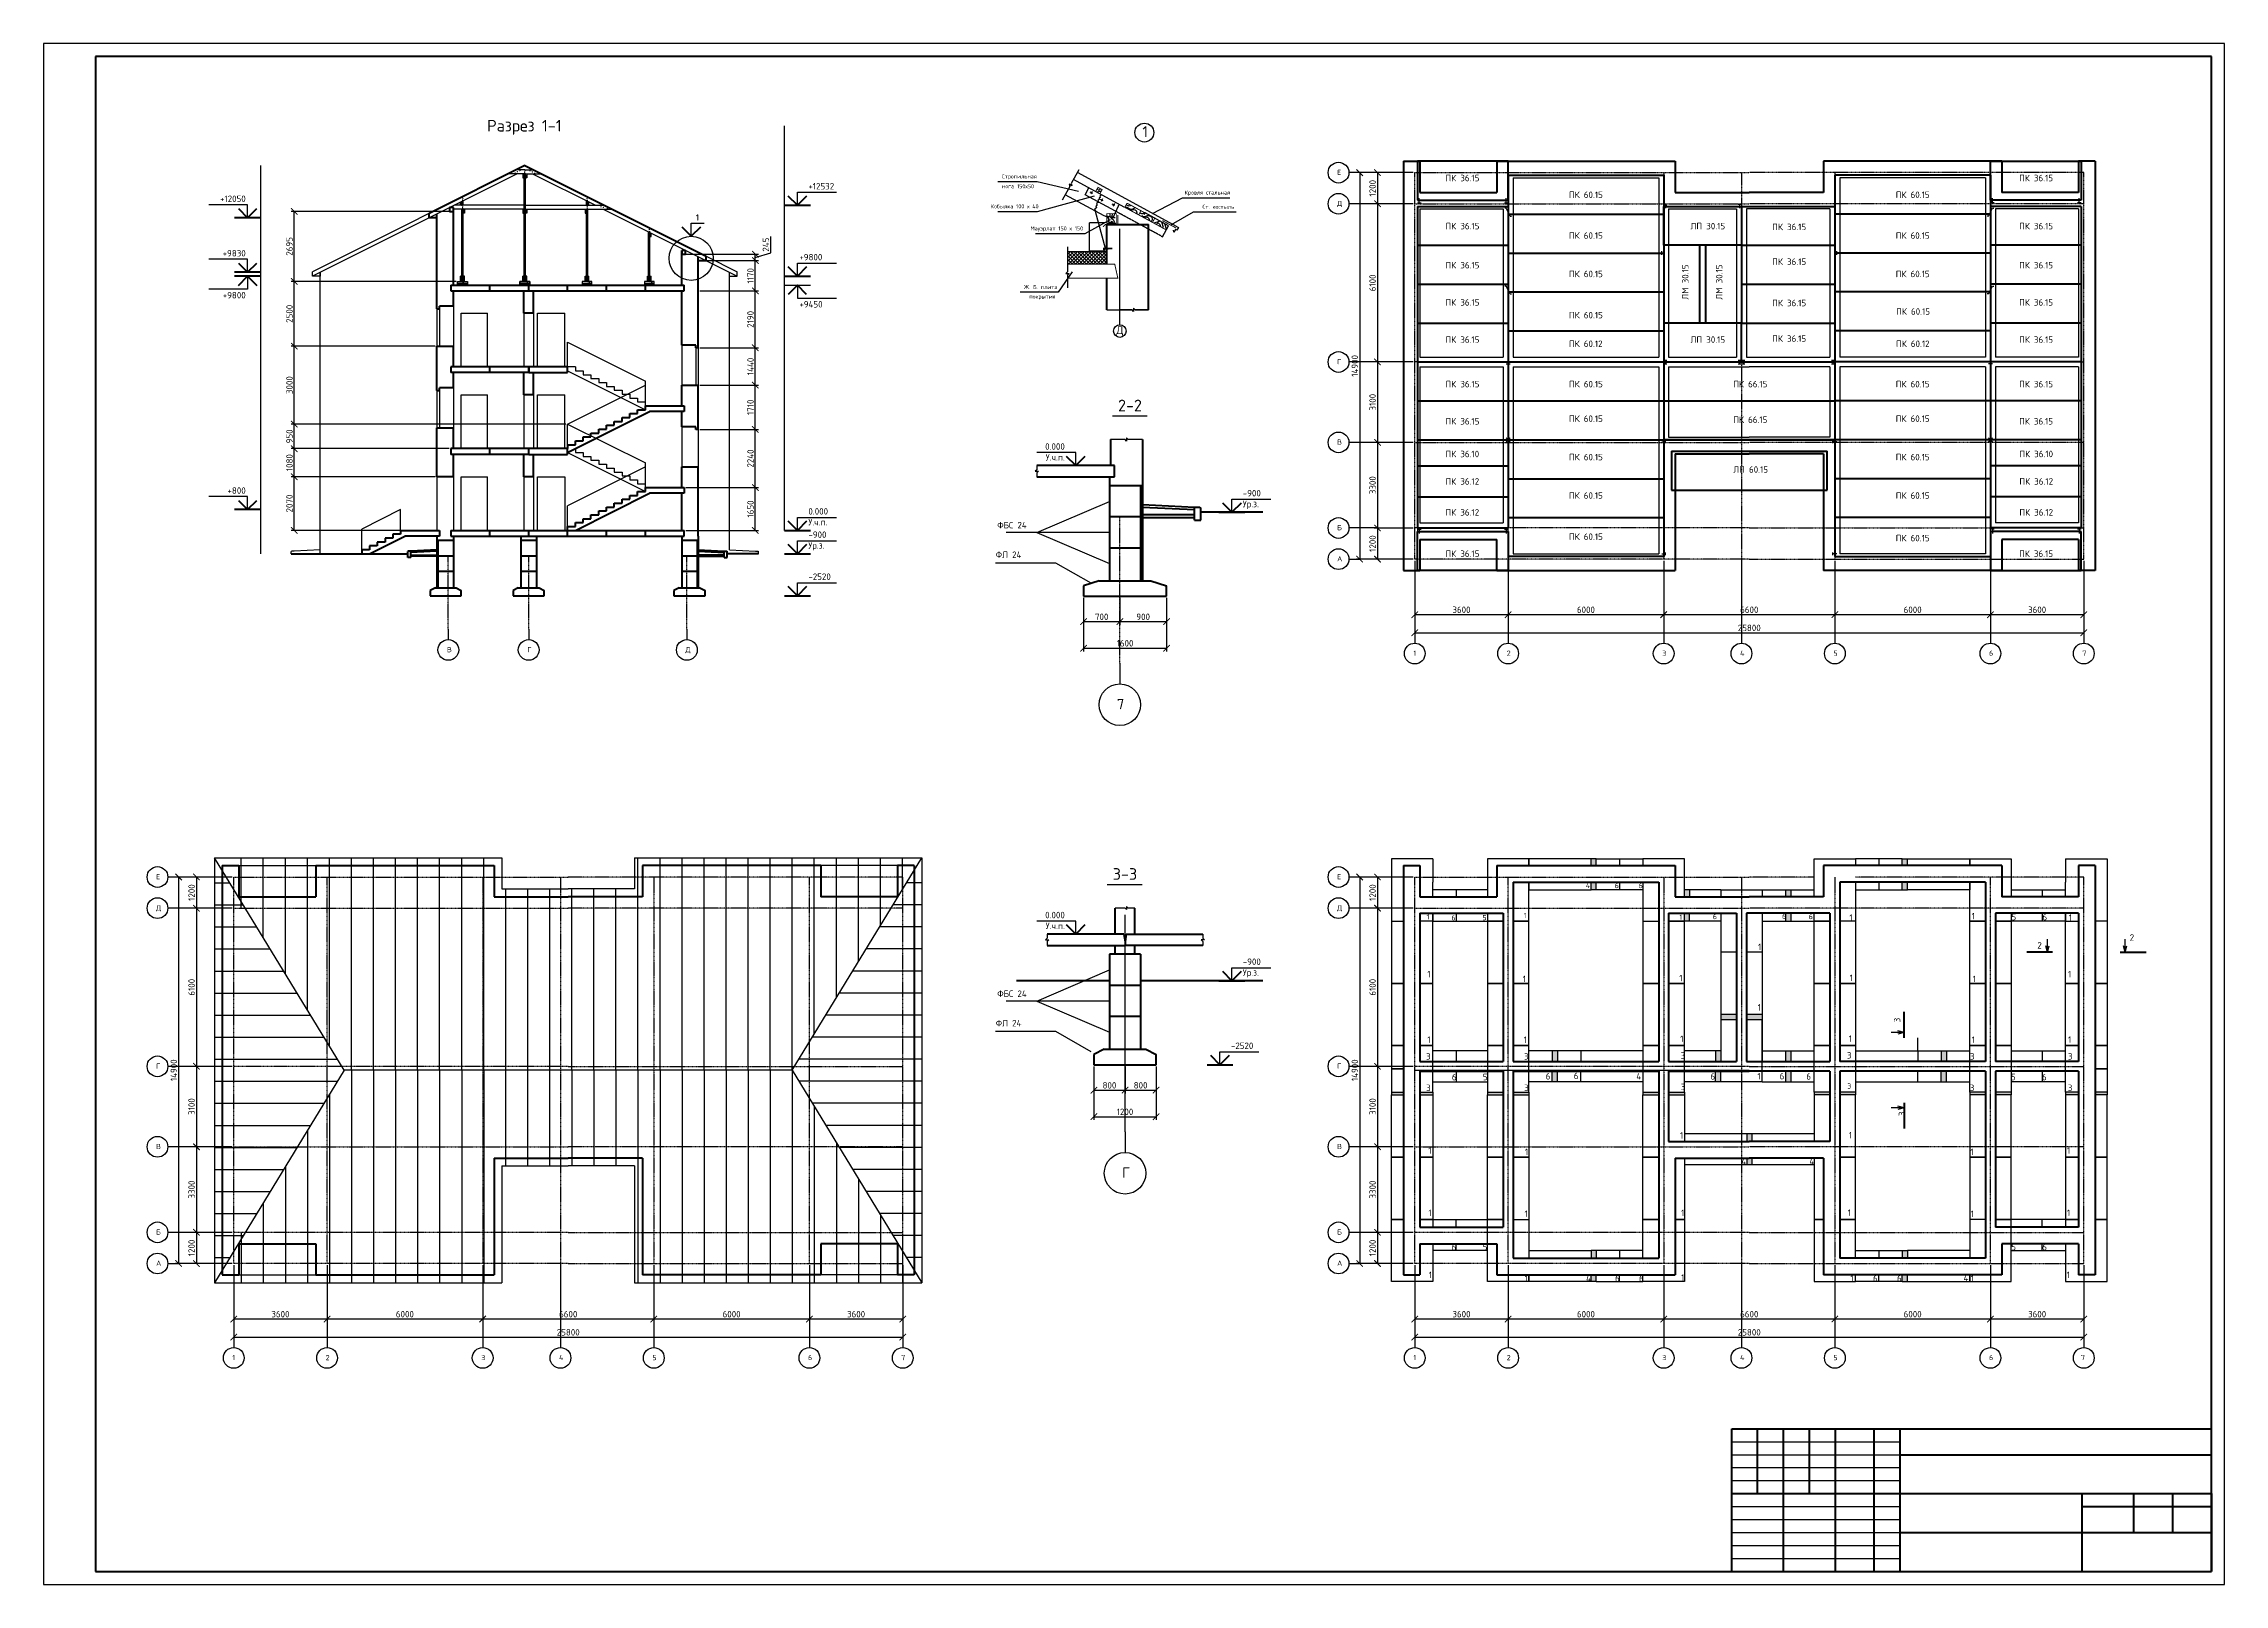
# Model space of a CAD drawing. Header units: millimetres. Extents: x -273369 to 399464, y -35443 to 194245.
# Drawn here: x 315364 to 399464, y 123884 to 183284 of the extents above; entities that cross this region are included whole.
import ezdxf

# ---------------------------------------------------------------- set-up
doc = ezdxf.new("R2010")
doc.units = ezdxf.units.MM
for name, pattern in [('ACAD_ISO02W100', [15, 12, -3]), ('CENTER2', [28.575, 19.05, -3.175, 3.175, -3.175]), ('осевая', [50.8, 31.75, -6.35, 6.35, -6.35]), ('осевая2', [28.575, 19.05, -3.175, 3.175, -3.175]), ('осеваяX2', [101.6, 63.5, -12.7, 12.7, -12.7])]:
    doc.linetypes.add(name, pattern=pattern)
doc.styles.get("Standard").update_dxf_attribs({"font": 'arial.ttf'})
doc.styles.add('Курс1', font='isocpeur.ttf', dxfattribs={"height": 4.5})
doc.styles.add('Курс2', font='isocpeur.ttf', dxfattribs={"height": 2.5})
doc.styles.add('стиль3', font='isocpeur.ttf')
doc.dimstyles.new('ISO-25', dxfattribs={"dimtxt": 2.5, "dimasz": 2.5, "dimexe": 1.25, "dimexo": 0.625, "dimtad": 1, "dimtxsty": 'Standard', "dimcen": 2.5, "dimadec": 0, "dimazin": 0, "dimtfac": 1, "dimtmove": 0, "dimatfit": 3, "dimfxl": 1, "dimarcsym": 0})
doc.dimstyles.new('Линейный', dxfattribs={"dimscale": 0, "dimtxt": 2, "dimasz": 2.5, "dimexe": 1.25, "dimexo": 0.625, "dimtad": 1, "dimtxsty": 'Курс2', "dimblk": 'ARCHTICK', "dimcen": 2.5, "dimadec": 0, "dimazin": 0, "dimtfac": 1, "dimtmove": 0, "dimatfit": 3, "dimldrblk": 'ARCHTICK', "dimfxl": 1, "dimarcsym": 0})
pattern_1 = [(90, (416212.25, 100291.056), (6, -4e-16), [10, -2]), (90, (416214.25, 100289.056), (6, -4e-16), [6, -1.5, 3, -1.5]), (90, (416216.25, 100286.056), (6, -4e-16), [10, -2])]
pattern_2 = [(0, (201911.18, -50499.71), (203.2, 203.2), [396.875, -9.525]), (0, (201707.98, -50490.19), (203.2, 203.2), [396.875, -9.525]), (90, (201911.18, -50499.71), (-203.2, 203.2), [-212.725, 193.675]), (90, (201901.66, -50499.71), (-203.2, 203.2), [-212.725, 193.675])]
pattern_3 = [(30, (201911.18, -50499.714), (89.233749, 124.842613), [952.5, -127, 317.5, -63.5]), (30, (201968.45, -50429.99), (-97.220113, 41.390175), [190.5, -20.955, 381, -47.625]), (30, (201911.69, -50437.095), (264.689088, 201.945051), [508, -88.9, 254, -63.5])]
pattern_4 = [(0, (199511.18, -50499.71), (203.2, 203.2), [396.875, -9.525]), (0, (199307.98, -50490.19), (203.2, 203.2), [396.875, -9.525]), (90, (199511.18, -50499.71), (-203.2, 203.2), [-212.725, 193.675]), (90, (199501.66, -50499.71), (-203.2, 203.2), [-212.725, 193.675])]
pattern_5 = [(30, (199511.18, -50499.714), (89.233749, 124.842613), [952.5, -127, 317.5, -63.5]), (30, (199568.45, -50429.99), (-97.220113, 41.390175), [190.5, -20.955, 381, -47.625]), (30, (199511.69, -50437.095), (264.689088, 201.945051), [508, -88.9, 254, -63.5])]

msp = doc.modelspace()

# ---------------------------------------------------------------- texts
for s, height, style, p in [('Разрез 1-1', 450, 'Курс1', (332465.415, 179895.643)), ('Е', 200, 'Курс2', (365247.225, 178223.206)), ('Д', 200, 'Курс2', (365247.225, 177023.206)), ('Г', 200, 'Курс2', (365247.225, 170923.206)), ('2-2', 450, 'Курс1', (356798.288, 169108.596)), ('В', 200, 'Курс2', (365247.225, 167823.206)), ('Б', 200, 'Курс2', (365247.225, 164523.206)), ('А', 200, 'Курс2', (365247.225, 163323.206)), ('В', 200, 'Курс2', (330916.804, 159821.523)), ('Г', 200, 'Курс2', (334016.804, 159821.523)), ('Д', 200, 'Курс2', (340116.804, 159821.523)), ('1', 200, 'Курс2', (368187.225, 159683.206)), ('2', 200, 'Курс2', (371787.225, 159683.206)), ('3', 200, 'Курс2', (377787.225, 159683.206)), ('4', 200, 'Курс2', (380787.225, 159683.206)), ('5', 200, 'Курс2', (384387.225, 159683.206)), ('6', 200, 'Курс2', (390387.225, 159683.206)), ('7', 200, 'Курс2', (393987.225, 159683.206)), ('7', 400, 'Курс2', (356758.488, 157622.25)), ('3-3', 450, 'Курс1', (356595.108, 151045.824)), ('Е', 200, 'Курс2', (319701.67, 151067.398)), ('Е', 200, 'Курс2', (365247.225, 151067.398)), ('Д', 200, 'Курс2', (319701.67, 149867.398)), ('Д', 200, 'Курс2', (365247.225, 149867.398)), ('Г', 200, 'Курс2', (319701.67, 143767.398)), ('Г', 200, 'Курс2', (365247.225, 143767.398)), ('В', 200, 'Курс2', (319701.67, 140667.398)), ('В', 200, 'Курс2', (365247.225, 140667.398)), ('Г', 400, 'Курс2', (356958.488, 139559.478)), ('Б', 200, 'Курс2', (319701.67, 137367.398)), ('Б', 200, 'Курс2', (365247.225, 137367.398)), ('А', 200, 'Курс2', (319701.67, 136167.398)), ('А', 200, 'Курс2', (365247.225, 136167.398)), ('1', 200, 'Курс2', (322641.67, 132527.398)), ('2', 200, 'Курс2', (326241.67, 132527.398)), ('3', 200, 'Курс2', (332241.67, 132527.398)), ('4', 200, 'Курс2', (335241.67, 132527.398)), ('5', 200, 'Курс2', (338841.67, 132527.398)), ('6', 200, 'Курс2', (344841.67, 132527.398)), ('7', 200, 'Курс2', (348436.599, 132527.398)), ('1', 200, 'Курс2', (368187.225, 132527.398)), ('2', 200, 'Курс2', (371787.225, 132527.398)), ('3', 200, 'Курс2', (377787.225, 132527.398)), ('4', 200, 'Курс2', (380787.225, 132527.398)), ('5', 200, 'Курс2', (384387.225, 132527.398)), ('6', 200, 'Курс2', (390387.225, 132527.398)), ('7', 200, 'Курс2', (393934.314, 132527.398))]:
    msp.add_text(s, height=height, dxfattribs=dict(style=style)).set_placement(p)
at = {"linetype": 'CENTER2', "ltscale": 100, "style": 'стиль3'}
for s, p in [('Стропильная', (352318.253, 178088.865)), ('нога 150х50', (352326.499, 177709.178)), ('Кровля стальная', (359367.428, 177466.178)), ('Кобылка 100 х 40', (351889.045, 176934.615)), ('Ст. костыль', (360054.409, 176919.428)), ('Мауэрлат 150 х 150', (353417.907, 176084.115)), ('Ж. Б. плита', (353167.137, 173821.178)), ('покрытия', (353375.576, 173456.678))]:
    msp.add_text(s, height=151.875, dxfattribs=at).set_placement(p)
for s, width, gutter_width, insert, char_height, attachment_point, style in [('1', 432.96641, 759.375, (357738.02, 180102.189), 425.25, 1, 'стиль3'), ('ПК 36.15', 4028.16466, 12.5, (369426.384, 177976.717), 250, 7, 'Курс2'), ('ПК 60.15', 4028.16466, 12.5, (374188.498, 177581.837), 250, 1, 'Курс2'), ('ПК 60.15', 4028.16466, 12.5, (388095.123, 177581.837), 250, 3, 'Курс2'), ('ПК 36.15', 4028.16466, 12.5, (392857.236, 177976.717), 250, 9, 'Курс2'), ('ПК 36.15', 4028.16466, 12.5, (369426.384, 176373.599), 250, 1, 'Курс2'), ('ПК 60.15', 4028.16466, 12.5, (374188.498, 176010.085), 250, 1, 'Курс2'), ('ЛП 30.15', 4028.16466, 12.5, (378874.053, 176374.294), 250, 1, 'Курс2'), ('ПК 36.15', 4028.16466, 12.5, (383335.305, 176342.848), 250, 3, 'Курс2'), ('ПК 60.15', 4028.16466, 12.5, (388095.123, 176010.085), 250, 3, 'Курс2'), ('ПК 36.15', 4028.16466, 12.5, (392857.236, 176373.599), 250, 3, 'Курс2'), ('ПК 36.15', 4028.16466, 12.5, (383335.305, 175002.647), 250, 3, 'Курс2'), ('ПК 36.15', 4028.16466, 12.5, (369426.384, 174866.913), 250, 1, 'Курс2'), ('ПК 60.15', 4028.16466, 12.5, (374188.498, 174529.01), 250, 1, 'Курс2'), ('ПК 60.15', 4028.16466, 12.5, (388095.123, 174529.01), 250, 3, 'Курс2'), ('ПК 36.15', 4028.16466, 12.5, (392857.236, 174866.913), 250, 3, 'Курс2'), ('ПК 36.15', 4028.16466, 12.5, (369426.384, 173433.214), 250, 1, 'Курс2'), ('ПК 36.15', 4028.16466, 12.5, (383335.305, 173409.785), 250, 3, 'Курс2'), ('ПК 36.15', 4028.16466, 12.5, (392857.236, 173433.214), 250, 3, 'Курс2'), ('ПК 60.15', 4028.16466, 12.5, (374188.498, 172942.144), 250, 1, 'Курс2'), ('ПК 60.15', 4028.16466, 12.5, (388112.708, 173082.734), 250, 3, 'Курс2'), ('ПК 36.15', 4028.16466, 12.5, (369426.384, 171999.123), 250, 1, 'Курс2'), ('ПК 60.12', 4028.16466, 12.5, (374188.498, 171838.894), 250, 1, 'Курс2'), ('ЛП 30.15', 4028.16466, 12.5, (378874.053, 171999.123), 250, 1, 'Курс2'), ('ПК 36.15', 4028.16466, 12.5, (383335.305, 172036.628), 250, 3, 'Курс2'), ('ПК 60.12', 4028.16466, 12.5, (388095.123, 171838.894), 250, 3, 'Курс2'), ('ПК 36.15', 4028.16466, 12.5, (392857.236, 171999.123), 250, 3, 'Курс2'), ('ПК 36.15', 4028.16466, 12.5, (369426.384, 170282.254), 250, 1, 'Курс2'), ('ПК 60.15', 4028.16466, 12.5, (374188.498, 170282.254), 250, 1, 'Курс2'), ('ПК 66.15', 4028.16466, 12.5, (380524.281, 170282.254), 250, 1, 'Курс2'), ('ПК 60.15', 4028.16466, 12.5, (388095.123, 170282.254), 250, 3, 'Курс2'), ('ПК 36.15', 4028.16466, 12.5, (392857.236, 170282.254), 250, 3, 'Курс2'), ('ПК 36.15', 4028.16466, 12.5, (369426.384, 168849.011), 250, 1, 'Курс2'), ('ПК 60.15', 4028.16466, 12.5, (374188.498, 168950.358), 250, 1, 'Курс2'), ('ПК 66.15', 4028.16466, 12.5, (380524.281, 168910.965), 250, 1, 'Курс2'), ('ПК 60.15', 4028.16466, 12.5, (388095.123, 168950.358), 250, 3, 'Курс2'), ('ПК 36.15', 4028.16466, 12.5, (392857.236, 168849.011), 250, 3, 'Курс2'), ('ПК 36.10', 4028.16466, 12.5, (369426.384, 167588.739), 250, 1, 'Курс2'), ('ПК 60.15', 4028.16466, 12.5, (374188.498, 167468.811), 250, 1, 'Курс2'), ('ПК 60.15', 4028.16466, 12.5, (388095.123, 167468.811), 250, 3, 'Курс2'), ('ПК 36.10', 4028.16466, 12.5, (392857.236, 167588.739), 250, 3, 'Курс2'), ('ПК 36.12', 4028.16466, 12.5, (369426.384, 166530.634), 250, 1, 'Курс2'), ('ЛП 60.15', 4028.16466, 12.5, (380524.281, 166989.851), 250, 1, 'Курс2'), ('ПК 36.12', 4028.16466, 12.5, (392857.236, 166530.634), 250, 3, 'Курс2'), ('ПК 60.15', 4028.16466, 12.5, (374188.498, 165987.264), 250, 1, 'Курс2'), ('ПК 60.15', 4028.16466, 12.5, (388095.123, 165987.264), 250, 3, 'Курс2'), ('ПК 36.12', 4028.16466, 12.5, (369426.384, 165338.223), 250, 1, 'Курс2'), ('ПК 36.12', 4028.16466, 12.5, (392857.236, 165338.223), 250, 3, 'Курс2'), ('ПК 60.15', 4028.16466, 12.5, (374188.498, 164400.961), 250, 1, 'Курс2'), ('ПК 60.15', 4028.16466, 12.5, (388095.123, 164345.441), 250, 3, 'Курс2'), ('ПК 36.15', 4028.16466, 12.5, (369426.384, 163744.248), 250, 1, 'Курс2'), ('ПК 36.15', 4028.16466, 12.5, (392857.236, 163744.248), 250, 3, 'Курс2'), ('4', 4028.16466, 12.5, (374836.166, 150925.285), 200, 1, 'Курс2'), ('6', 4028.16466, 12.5, (375954.346, 150923.896), 200, 1, 'Курс2'), ('6', 4028.16466, 12.5, (376876.614, 150923.896), 200, 1, 'Курс2'), ('1', 4028.16466, 12.5, (368696.71, 149716.191), 200, 1, 'Курс2'), ('1', 4028.16466, 12.5, (372443.202, 149774.17), 200, 1, 'Курс2'), ('1', 4028.16466, 12.5, (378444.384, 149706.027), 200, 1, 'Курс2'), ('6', 4028.16466, 12.5, (379736.693, 149728.887), 200, 1, 'Курс2'), ('6', 4028.16466, 12.5, (382405.354, 149739.066), 200, 1, 'Курс2'), ('6', 4028.16466, 12.5, (383434.113, 149728.887), 200, 1, 'Курс2'), ('1', 4028.16466, 12.5, (385131.545, 149715.026), 250, 3, 'Курс2'), ('1', 4028.16466, 12.5, (389840.419, 149774.17), 250, 3, 'Курс2'), ('5', 4028.16466, 12.5, (391434.126, 149488.45), 250, 9, 'Курс2'), ('6', 4028.16466, 12.5, (392628.199, 149483.132), 250, 9, 'Курс2'), ('1', 4028.16466, 12.5, (393586.911, 149716.191), 250, 3, 'Курс2'), ('6', 4028.16466, 12.5, (369655.422, 149483.132), 200, 7, 'Курс2'), ('5', 4028.16466, 12.5, (370849.495, 149488.45), 200, 7, 'Курс2'), ('1', 4028.16466, 12.5, (381478.389, 148582.576), 250, 1, 'Курс2'), ('1', 4028.16466, 12.5, (368724.389, 147534.715), 250, 1, 'Курс2'), ('1', 4028.16466, 12.5, (372405.323, 147349.606), 250, 1, 'Курс2'), ('1', 4028.16466, 12.5, (378440.02, 147381.941), 250, 1, 'Курс2'), ('1', 4028.16466, 12.5, (385135.909, 147390.941), 250, 3, 'Курс2'), ('1', 4028.16466, 12.5, (389878.298, 147349.606), 250, 3, 'Курс2'), ('1', 4028.16466, 12.5, (393559.232, 147534.715), 250, 3, 'Курс2'), ('1', 4028.16466, 12.5, (381464.843, 146254.462), 250, 1, 'Курс2'), ('1', 4028.16466, 12.5, (368724.389, 145009.019), 250, 1, 'Курс2'), ('1', 4028.16466, 12.5, (372443.202, 145006.453), 250, 1, 'Курс2'), ('1', 4028.16466, 12.5, (378477.899, 145038.788), 250, 1, 'Курс2'), ('1', 4028.16466, 12.5, (385098.03, 145047.787), 250, 3, 'Курс2'), ('1', 4028.16466, 12.5, (389840.419, 145006.453), 250, 3, 'Курс2'), ('1', 4028.16466, 12.5, (393559.232, 145009.019), 250, 3, 'Курс2'), ('3', 4028.16466, 12.5, (368675.492, 144365.76), 250, 1, 'Курс2'), ('3', 4028.16466, 12.5, (372456.877, 144365.76), 250, 1, 'Курс2'), ('3', 4028.16466, 12.5, (378491.574, 144398.094), 250, 1, 'Курс2'), ('3', 4028.16466, 12.5, (385084.355, 144407.094), 250, 3, 'Курс2'), ('3', 4028.16466, 12.5, (389826.744, 144365.76), 250, 3, 'Курс2'), ('3', 4028.16466, 12.5, (393608.129, 144365.76), 250, 3, 'Курс2'), ('3', 4028.16466, 12.5, (368681.178, 143154.066), 250, 1, 'Курс2'), ('6', 4028.16466, 12.5, (369672.808, 143314.779), 250, 7, 'Курс2'), ('5', 4028.16466, 12.5, (370866.881, 143320.098), 250, 7, 'Курс2'), ('3', 4028.16466, 12.5, (372462.563, 143154.066), 250, 1, 'Курс2'), ('6', 4028.16466, 12.5, (373290.747, 143597.113), 250, 1, 'Курс2'), ('6', 4028.16466, 12.5, (374374.774, 143611.519), 250, 1, 'Курс2'), ('4', 4028.16466, 12.5, (376786.369, 143596.863), 250, 1, 'Курс2'), ('3', 4028.16466, 12.5, (378497.26, 143186.401), 250, 1, 'Курс2'), ('6', 4028.16466, 12.5, (379643.976, 143592.932), 250, 1, 'Курс2'), ('1', 4028.16466, 12.5, (381456.988, 143596.562), 250, 1, 'Курс2'), ('6', 4028.16466, 12.5, (382312.637, 143603.111), 250, 1, 'Курс2'), ('6', 4028.16466, 12.5, (383341.396, 143592.932), 250, 1, 'Курс2'), ('3', 4028.16466, 12.5, (385078.669, 143195.4), 200, 3, 'Курс2'), ('3', 4028.16466, 12.5, (389821.058, 143154.066), 250, 3, 'Курс2'), ('5', 4028.16466, 12.5, (391416.739, 143320.098), 250, 9, 'Курс2'), ('6', 4028.16466, 12.5, (392610.812, 143314.779), 250, 9, 'Курс2'), ('3', 4028.16466, 12.5, (393602.443, 143154.066), 250, 3, 'Курс2'), ('1', 4028.16466, 12.5, (378473.231, 141318.289), 250, 1, 'Курс2'), ('1', 4028.16466, 12.5, (385102.698, 141327.289), 250, 3, 'Курс2'), ('1', 4028.16466, 12.5, (368764.528, 140734.373), 250, 1, 'Курс2'), ('1', 4028.16466, 12.5, (372487.923, 140681.351), 250, 1, 'Курс2'), ('1', 4028.16466, 12.5, (389795.698, 140681.351), 250, 3, 'Курс2'), ('1', 4028.16466, 12.5, (393519.093, 140734.373), 250, 3, 'Курс2'), ('4', 4028.16466, 12.5, (380838.99, 140311.434), 250, 1, 'Курс2'), ('4', 4028.16466, 12.5, (383459.842, 140313.887), 250, 1, 'Курс2'), ('1', 4028.16466, 12.5, (368768.27, 138333.234), 250, 1, 'Курс2'), ('1', 4028.16466, 12.5, (372475.442, 138297.712), 250, 1, 'Курс2'), ('1', 4028.16466, 12.5, (378510.14, 138330.047), 250, 1, 'Курс2'), ('1', 4028.16466, 12.5, (385065.789, 138339.047), 250, 3, 'Курс2'), ('1', 4028.16466, 12.5, (389808.178, 138297.712), 250, 3, 'Курс2'), ('1', 4028.16466, 12.5, (393515.35, 138333.234), 250, 3, 'Курс2'), ('6', 4028.16466, 12.5, (369663.683, 136760.828), 250, 7, 'Курс2'), ('5', 4028.16466, 12.5, (370857.756, 136766.146), 250, 7, 'Курс2'), ('5', 4028.16466, 12.5, (391425.865, 136766.146), 250, 9, 'Курс2'), ('6', 4028.16466, 12.5, (392619.938, 136760.828), 250, 9, 'Курс2'), ('1', 4028.16466, 12.5, (368779.853, 135939.493), 250, 1, 'Курс2'), ('1', 4028.16466, 12.5, (372476.491, 135805.489), 250, 1, 'Курс2'), ('4', 4028.16466, 12.5, (374847.314, 135555.168), 250, 7, 'Курс2'), ('6', 4028.16466, 12.5, (375965.493, 135556.558), 250, 7, 'Курс2'), ('6', 4028.16466, 12.5, (376887.761, 135556.558), 250, 7, 'Курс2'), ('1', 4028.16466, 12.5, (378511.189, 135837.824), 250, 1, 'Курс2'), ('1', 4028.16466, 12.5, (385164.117, 135805.931), 250, 3, 'Курс2'), ('6', 4028.16466, 12.5, (386094.423, 135553.637), 250, 9, 'Курс2'), ('6', 4028.16466, 12.5, (387016.691, 135553.637), 250, 9, 'Курс2'), ('4', 4028.16466, 12.5, (389593.979, 135563.23), 250, 9, 'Курс2'), ('1', 4028.16466, 12.5, (389807.129, 135805.489), 250, 3, 'Курс2'), ('1', 4028.16466, 12.5, (393503.767, 135939.493), 250, 3, 'Курс2')]:
    msp.add_mtext_dynamic_manual_height_columns(s, width=width, gutter_width=gutter_width, heights=[0], dxfattribs=dict(insert=insert, char_height=char_height, attachment_point=attachment_point, style=style))
for s, insert, char_height, width, attachment_point, style in [('+12532', (344857.093, 177910.557), 250, 856.40878, 1, 'Курс2'), ('+12050', (323158.322, 177428.057), 250, 856.40878, 3, 'Курс2'), ('1', (340517.536, 176704.047), 250, 856.40878, 1, 'Курс2'), ('+9830', (323158.872, 175328.057), 250, 856.40878, 3, 'Курс2'), ('+9800', (344508.907, 175178.057), 250, 856.40878, 1, 'Курс2'), ('+9800', (323158.872, 173460.21), 250, 856.40878, 9, 'Курс2'), ('+9450', (344508.907, 173110.21), 250, 856.40878, 7, 'Курс2'), ('Д', (356867.659, 172205.607), 303.75, 483.697, 5, 'стиль3'), ('0.000\\PУ.ч.п.', (354746.955, 167876.395), 250, 856.40878, 3, 'Курс2'), ('+800', (323158.872, 166178.057), 250, 856.40878, 3, 'Курс2'), ('-900\\PУр.з.', (361608.362, 166076.395), 250, 856.40878, 1, 'Курс2'), ('0.000\\PУ.ч.п.', (344857.093, 165378.057), 250, 856.40878, 1, 'Курс2'), ('ФБС 24', (352140.894, 164844.036), 250, 2778.72802, 1, 'Курс2'), ('-900\\PУр.з.', (344857.093, 164478.057), 250, 856.40878, 1, 'Курс2'), ('ФЛ 24', (352080.254, 163706.059), 250, 2778.72802, 1, 'Курс2'), ('-2520', (344857.093, 162858.057), 250, 856.40878, 1, 'Курс2'), ('0.000\\PУ.ч.п.', (354746.955, 149813.623), 250, 856.40878, 3, 'Курс2'), ('2', (395812.295, 148946.579), 250, 856.40878, 1, 'Курс2'), ('2', (392422.041, 148646.579), 250, 856.40878, 3, 'Курс2'), ('-900\\PУр.з.', (361608.362, 148013.623), 250, 856.40878, 1, 'Курс2'), ('ФБС 24', (352140.894, 146781.264), 250, 2778.72802, 1, 'Курс2'), ('ФЛ 24', (352080.254, 145643.287), 250, 2778.72802, 1, 'Курс2'), ('-2520', (361151.169, 144773.623), 250, 856.40878, 1, 'Курс2')]:
    msp.add_mtext(s, dxfattribs=dict(insert=insert, char_height=char_height, width=width, attachment_point=attachment_point, style=style))
at = {"char_height": 250, "attachment_point": 1, "rotation": 90, "style": 'Курс2'}
for insert in [(378548.118, 173409.487), (379856.402, 173409.487)]:
    msp.add_mtext_dynamic_manual_height_columns('ЛМ 30.15', width=4028.16466, gutter_width=12.5, heights=[0], dxfattribs=dict(at, insert=insert))
at = {"char_height": 250, "width": 856.40878, "rotation": 90, "style": 'Курс2'}
for insert, attachment_point in [((386718.472, 145551.239), 1), ((386903.046, 142115.609), 3)]:
    msp.add_mtext('3', dxfattribs=dict(at, insert=insert, attachment_point=attachment_point))

# ---------------------------------------------------------------- blocks, each defined once
blk = doc.blocks.new('_ArchTick')
at = {"color": 0, "linetype": 'ByBlock', "lineweight": 60, "const_width": 0.15}
blk.add_lwpolyline([(-0.5, -0.5), (0.5, 0.5)], dxfattribs=at)
blk = doc.blocks.new('*D357')
at = {"color": 0, "lineweight": -2, "transparency": 16777216}
for p, q in [((368242, 136192), (368242, 133990)), ((371842, 136192), (371842, 133990)), ((368242, 134115), (371842, 134115))]:
    blk.add_line(p, q, dxfattribs=at)
at = {"layer": 'Defpoints', "color": 0, "transparency": 16777216}
for p in [(368242, 136255), (371842, 136255), (371842, 134115)]:
    blk.add_point(p, dxfattribs=at)
at = {"color": 0, "lineweight": -2, "transparency": 16777216, "xscale": 250, "yscale": 250, "zscale": 250, "rotation": 180}
blk.add_blockref('_ArchTick', (368242, 134115), dxfattribs=at)
at = {"color": 0, "lineweight": -2, "transparency": 16777216, "xscale": 250, "yscale": 250, "zscale": 250}
blk.add_blockref('_ArchTick', (371842, 134115), dxfattribs=at)
at = {"color": 0, "transparency": 16777216, "insert": (370042, 134302), "char_height": 250, "attachment_point": 5, "style": 'Курс2'}
blk.add_mtext('3600', dxfattribs=at)
blk = doc.blocks.new('*D358')
at = {"color": 0, "lineweight": -2, "transparency": 16777216}
for p, q in [((371842, 136192), (371842, 133990)), ((377842, 136192), (377842, 133990)), ((371842, 134115), (377842, 134115))]:
    blk.add_line(p, q, dxfattribs=at)
at = {"layer": 'Defpoints', "color": 0, "transparency": 16777216}
for p in [(371842, 136255), (377842, 136255), (377842, 134115)]:
    blk.add_point(p, dxfattribs=at)
at = {"color": 0, "lineweight": -2, "transparency": 16777216, "xscale": 250, "yscale": 250, "zscale": 250, "rotation": 180}
blk.add_blockref('_ArchTick', (371842, 134115), dxfattribs=at)
at = {"color": 0, "lineweight": -2, "transparency": 16777216, "xscale": 250, "yscale": 250, "zscale": 250}
blk.add_blockref('_ArchTick', (377842, 134115), dxfattribs=at)
at = {"color": 0, "transparency": 16777216, "insert": (374842, 134302), "char_height": 250, "attachment_point": 5, "style": 'Курс2'}
blk.add_mtext('6000', dxfattribs=at)
blk = doc.blocks.new('*D359')
at = {"color": 0, "lineweight": -2, "transparency": 16777216}
for p, q in [((377842, 136192), (377842, 133990)), ((384442, 136192), (384442, 133990)), ((377842, 134115), (384442, 134115))]:
    blk.add_line(p, q, dxfattribs=at)
at = {"layer": 'Defpoints', "color": 0, "transparency": 16777216}
for p in [(377842, 136255), (384442, 136255), (384442, 134115)]:
    blk.add_point(p, dxfattribs=at)
at = {"color": 0, "lineweight": -2, "transparency": 16777216, "xscale": 250, "yscale": 250, "zscale": 250, "rotation": 180}
blk.add_blockref('_ArchTick', (377842, 134115), dxfattribs=at)
at = {"color": 0, "lineweight": -2, "transparency": 16777216, "xscale": 250, "yscale": 250, "zscale": 250}
blk.add_blockref('_ArchTick', (384442, 134115), dxfattribs=at)
at = {"color": 0, "transparency": 16777216, "insert": (381142, 134302), "char_height": 250, "attachment_point": 5, "style": 'Курс2'}
blk.add_mtext('6600', dxfattribs=at)
blk = doc.blocks.new('*D360')
at = {"color": 0, "lineweight": -2, "transparency": 16777216}
for p, q in [((384442, 136192), (384442, 133990)), ((390442, 136192), (390442, 133990)), ((384442, 134115), (390442, 134115))]:
    blk.add_line(p, q, dxfattribs=at)
at = {"layer": 'Defpoints', "color": 0, "transparency": 16777216}
for p in [(384442, 136255), (390442, 136255), (390442, 134115)]:
    blk.add_point(p, dxfattribs=at)
at = {"color": 0, "lineweight": -2, "transparency": 16777216, "xscale": 250, "yscale": 250, "zscale": 250, "rotation": 180}
blk.add_blockref('_ArchTick', (384442, 134115), dxfattribs=at)
at = {"color": 0, "lineweight": -2, "transparency": 16777216, "xscale": 250, "yscale": 250, "zscale": 250}
blk.add_blockref('_ArchTick', (390442, 134115), dxfattribs=at)
at = {"color": 0, "transparency": 16777216, "insert": (387442, 134302), "char_height": 250, "attachment_point": 5, "style": 'Курс2'}
blk.add_mtext('6000', dxfattribs=at)
blk = doc.blocks.new('*D361')
at = {"color": 0, "lineweight": -2, "transparency": 16777216}
for p, q in [((390442, 136192), (390442, 133990)), ((394042, 136192), (394042, 133990)), ((390442, 134115), (394042, 134115))]:
    blk.add_line(p, q, dxfattribs=at)
at = {"layer": 'Defpoints', "color": 0, "transparency": 16777216}
for p in [(390442, 136255), (394042, 136255), (394042, 134115)]:
    blk.add_point(p, dxfattribs=at)
at = {"color": 0, "lineweight": -2, "transparency": 16777216, "xscale": 250, "yscale": 250, "zscale": 250, "rotation": 180}
blk.add_blockref('_ArchTick', (390442, 134115), dxfattribs=at)
at = {"color": 0, "lineweight": -2, "transparency": 16777216, "xscale": 250, "yscale": 250, "zscale": 250}
blk.add_blockref('_ArchTick', (394042, 134115), dxfattribs=at)
at = {"color": 0, "transparency": 16777216, "insert": (392242, 134302), "char_height": 250, "attachment_point": 5, "style": 'Курс2'}
blk.add_mtext('3600', dxfattribs=at)
blk = doc.blocks.new('*D362')
at = {"color": 0, "lineweight": -2, "transparency": 16777216}
for p, q in [((368242, 136192), (368242, 133290)), ((394042, 136192), (394042, 133290)), ((368242, 133415), (394042, 133415))]:
    blk.add_line(p, q, dxfattribs=at)
at = {"layer": 'Defpoints', "color": 0, "transparency": 16777216}
for p in [(368242, 136255), (394042, 136255), (394042, 133415)]:
    blk.add_point(p, dxfattribs=at)
at = {"color": 0, "lineweight": -2, "transparency": 16777216, "xscale": 250, "yscale": 250, "zscale": 250, "rotation": 180}
blk.add_blockref('_ArchTick', (368242, 133415), dxfattribs=at)
at = {"color": 0, "lineweight": -2, "transparency": 16777216, "xscale": 250, "yscale": 250, "zscale": 250}
blk.add_blockref('_ArchTick', (394042, 133415), dxfattribs=at)
at = {"color": 0, "transparency": 16777216, "insert": (381142, 133602), "char_height": 250, "attachment_point": 5, "style": 'Курс2'}
blk.add_mtext('25800', dxfattribs=at)
blk = doc.blocks.new('*D363')
at = {"color": 0, "lineweight": -2, "transparency": 16777216}
for p, q in [((368179, 151155), (366679, 151155)), ((366804, 151155), (366804, 149955)), ((368179, 149955), (366679, 149955))]:
    blk.add_line(p, q, dxfattribs=at)
at = {"layer": 'Defpoints', "color": 0, "transparency": 16777216}
for p in [(368242, 151155), (366804, 149955), (368242, 149955)]:
    blk.add_point(p, dxfattribs=at)
at = {"color": 0, "lineweight": -2, "transparency": 16777216, "xscale": 250, "yscale": 250, "zscale": 250}
for p, rotation in [((366804, 151155), 90), ((366804, 149955), 270)]:
    blk.add_blockref('_ArchTick', p, dxfattribs=dict(at, rotation=rotation))
at = {"color": 0, "transparency": 16777216, "insert": (366616, 150555), "char_height": 250, "attachment_point": 5, "rotation": 90, "style": 'Курс2'}
blk.add_mtext('1200', dxfattribs=at)
blk = doc.blocks.new('*D364')
at = {"color": 0, "lineweight": -2, "transparency": 16777216}
for p, q in [((368179, 149955), (366679, 149955)), ((366804, 149955), (366804, 143855)), ((368179, 143855), (366679, 143855))]:
    blk.add_line(p, q, dxfattribs=at)
at = {"layer": 'Defpoints', "color": 0, "transparency": 16777216}
for p in [(368242, 149955), (366804, 143855), (368242, 143855)]:
    blk.add_point(p, dxfattribs=at)
at = {"color": 0, "lineweight": -2, "transparency": 16777216, "xscale": 250, "yscale": 250, "zscale": 250}
for p, rotation in [((366804, 149955), 90), ((366804, 143855), 270)]:
    blk.add_blockref('_ArchTick', p, dxfattribs=dict(at, rotation=rotation))
at = {"color": 0, "transparency": 16777216, "insert": (366616, 146905), "char_height": 250, "attachment_point": 5, "rotation": 90, "style": 'Курс2'}
blk.add_mtext('6100', dxfattribs=at)
blk = doc.blocks.new('*D365')
at = {"color": 0, "lineweight": -2, "transparency": 16777216}
for p, q in [((368179, 143855), (366679, 143855)), ((366804, 143855), (366804, 140755)), ((368179, 140755), (366679, 140755))]:
    blk.add_line(p, q, dxfattribs=at)
at = {"layer": 'Defpoints', "color": 0, "transparency": 16777216}
for p in [(368242, 143855), (366804, 140755), (368242, 140755)]:
    blk.add_point(p, dxfattribs=at)
at = {"color": 0, "lineweight": -2, "transparency": 16777216, "xscale": 250, "yscale": 250, "zscale": 250}
for p, rotation in [((366804, 143855), 90), ((366804, 140755), 270)]:
    blk.add_blockref('_ArchTick', p, dxfattribs=dict(at, rotation=rotation))
at = {"color": 0, "transparency": 16777216, "insert": (366616, 142305), "char_height": 250, "attachment_point": 5, "rotation": 90, "style": 'Курс2'}
blk.add_mtext('3100', dxfattribs=at)
blk = doc.blocks.new('*D366')
at = {"color": 0, "lineweight": -2, "transparency": 16777216}
for p, q in [((368179, 140755), (366679, 140755)), ((366804, 140755), (366804, 137455)), ((368179, 137455), (366679, 137455))]:
    blk.add_line(p, q, dxfattribs=at)
at = {"layer": 'Defpoints', "color": 0, "transparency": 16777216}
for p in [(368242, 140755), (366804, 137455), (368242, 137455)]:
    blk.add_point(p, dxfattribs=at)
at = {"color": 0, "lineweight": -2, "transparency": 16777216, "xscale": 250, "yscale": 250, "zscale": 250}
for p, rotation in [((366804, 140755), 90), ((366804, 137455), 270)]:
    blk.add_blockref('_ArchTick', p, dxfattribs=dict(at, rotation=rotation))
at = {"color": 0, "transparency": 16777216, "insert": (366616, 139105), "char_height": 250, "attachment_point": 5, "rotation": 90, "style": 'Курс2'}
blk.add_mtext('3300', dxfattribs=at)
blk = doc.blocks.new('*D367')
at = {"color": 0, "lineweight": -2, "transparency": 16777216}
for p, q in [((368179, 137455), (366679, 137455)), ((366804, 137455), (366804, 136255)), ((368179, 136255), (366679, 136255))]:
    blk.add_line(p, q, dxfattribs=at)
at = {"layer": 'Defpoints', "color": 0, "transparency": 16777216}
for p in [(368242, 137455), (366804, 136255), (368242, 136255)]:
    blk.add_point(p, dxfattribs=at)
at = {"color": 0, "lineweight": -2, "transparency": 16777216, "xscale": 250, "yscale": 250, "zscale": 250}
for p, rotation in [((366804, 137455), 90), ((366804, 136255), 270)]:
    blk.add_blockref('_ArchTick', p, dxfattribs=dict(at, rotation=rotation))
at = {"color": 0, "transparency": 16777216, "insert": (366616, 136855), "char_height": 250, "attachment_point": 5, "rotation": 90, "style": 'Курс2'}
blk.add_mtext('1200', dxfattribs=at)
blk = doc.blocks.new('*D368')
at = {"color": 0, "lineweight": -2, "transparency": 16777216}
for p, q in [((368179, 151155), (365992, 151155)), ((366117, 151155), (366117, 136255)), ((368179, 136255), (365992, 136255))]:
    blk.add_line(p, q, dxfattribs=at)
at = {"layer": 'Defpoints', "color": 0, "transparency": 16777216}
for p in [(368242, 151155), (366117, 136255), (368242, 136255)]:
    blk.add_point(p, dxfattribs=at)
at = {"color": 0, "lineweight": -2, "transparency": 16777216, "xscale": 250, "yscale": 250, "zscale": 250}
for p, rotation in [((366117, 151155), 90), ((366117, 136255), 270)]:
    blk.add_blockref('_ArchTick', p, dxfattribs=dict(at, rotation=rotation))
at = {"color": 0, "transparency": 16777216, "insert": (365930, 143705), "char_height": 250, "attachment_point": 5, "rotation": 90, "style": 'Курс2'}
blk.add_mtext('14900', dxfattribs=at)
blk = doc.blocks.new('*D369')
at = {"color": 0, "lineweight": -2, "transparency": 16777216}
for p, q in [((322696, 136192), (322696, 133990)), ((326296, 136192), (326296, 133990)), ((322696, 134115), (326296, 134115))]:
    blk.add_line(p, q, dxfattribs=at)
at = {"layer": 'Defpoints', "color": 0, "transparency": 16777216}
for p in [(322696, 136255), (326296, 136255), (326296, 134115)]:
    blk.add_point(p, dxfattribs=at)
at = {"color": 0, "lineweight": -2, "transparency": 16777216, "xscale": 250, "yscale": 250, "zscale": 250, "rotation": 180}
blk.add_blockref('_ArchTick', (322696, 134115), dxfattribs=at)
at = {"color": 0, "lineweight": -2, "transparency": 16777216, "xscale": 250, "yscale": 250, "zscale": 250}
blk.add_blockref('_ArchTick', (326296, 134115), dxfattribs=at)
at = {"color": 0, "transparency": 16777216, "insert": (324496, 134302), "char_height": 250, "attachment_point": 5, "style": 'Курс2'}
blk.add_mtext('3600', dxfattribs=at)
blk = doc.blocks.new('*D370')
at = {"color": 0, "lineweight": -2, "transparency": 16777216}
for p, q in [((326296, 136192), (326296, 133990)), ((332296, 136192), (332296, 133990)), ((326296, 134115), (332296, 134115))]:
    blk.add_line(p, q, dxfattribs=at)
at = {"layer": 'Defpoints', "color": 0, "transparency": 16777216}
for p in [(326296, 136255), (332296, 136255), (332296, 134115)]:
    blk.add_point(p, dxfattribs=at)
at = {"color": 0, "lineweight": -2, "transparency": 16777216, "xscale": 250, "yscale": 250, "zscale": 250, "rotation": 180}
blk.add_blockref('_ArchTick', (326296, 134115), dxfattribs=at)
at = {"color": 0, "lineweight": -2, "transparency": 16777216, "xscale": 250, "yscale": 250, "zscale": 250}
blk.add_blockref('_ArchTick', (332296, 134115), dxfattribs=at)
at = {"color": 0, "transparency": 16777216, "insert": (329296, 134302), "char_height": 250, "attachment_point": 5, "style": 'Курс2'}
blk.add_mtext('6000', dxfattribs=at)
blk = doc.blocks.new('*D371')
at = {"color": 0, "lineweight": -2, "transparency": 16777216}
for p, q in [((332296, 136192), (332296, 133990)), ((338896, 136192), (338896, 133990)), ((332296, 134115), (338896, 134115))]:
    blk.add_line(p, q, dxfattribs=at)
at = {"layer": 'Defpoints', "color": 0, "transparency": 16777216}
for p in [(332296, 136255), (338896, 136255), (338896, 134115)]:
    blk.add_point(p, dxfattribs=at)
at = {"color": 0, "lineweight": -2, "transparency": 16777216, "xscale": 250, "yscale": 250, "zscale": 250, "rotation": 180}
blk.add_blockref('_ArchTick', (332296, 134115), dxfattribs=at)
at = {"color": 0, "lineweight": -2, "transparency": 16777216, "xscale": 250, "yscale": 250, "zscale": 250}
blk.add_blockref('_ArchTick', (338896, 134115), dxfattribs=at)
at = {"color": 0, "transparency": 16777216, "insert": (335596, 134302), "char_height": 250, "attachment_point": 5, "style": 'Курс2'}
blk.add_mtext('6600', dxfattribs=at)
blk = doc.blocks.new('*D372')
at = {"color": 0, "lineweight": -2, "transparency": 16777216}
for p, q in [((338896, 136192), (338896, 133990)), ((344896, 136192), (344896, 133990)), ((338896, 134115), (344896, 134115))]:
    blk.add_line(p, q, dxfattribs=at)
at = {"layer": 'Defpoints', "color": 0, "transparency": 16777216}
for p in [(338896, 136255), (344896, 136255), (344896, 134115)]:
    blk.add_point(p, dxfattribs=at)
at = {"color": 0, "lineweight": -2, "transparency": 16777216, "xscale": 250, "yscale": 250, "zscale": 250, "rotation": 180}
blk.add_blockref('_ArchTick', (338896, 134115), dxfattribs=at)
at = {"color": 0, "lineweight": -2, "transparency": 16777216, "xscale": 250, "yscale": 250, "zscale": 250}
blk.add_blockref('_ArchTick', (344896, 134115), dxfattribs=at)
at = {"color": 0, "transparency": 16777216, "insert": (341896, 134302), "char_height": 250, "attachment_point": 5, "style": 'Курс2'}
blk.add_mtext('6000', dxfattribs=at)
blk = doc.blocks.new('*D373')
at = {"color": 0, "lineweight": -2, "transparency": 16777216}
for p, q in [((344896, 136192), (344896, 133990)), ((348496, 136192), (348496, 133990)), ((344896, 134115), (348496, 134115))]:
    blk.add_line(p, q, dxfattribs=at)
at = {"layer": 'Defpoints', "color": 0, "transparency": 16777216}
for p in [(344896, 136255), (348496, 136255), (348496, 134115)]:
    blk.add_point(p, dxfattribs=at)
at = {"color": 0, "lineweight": -2, "transparency": 16777216, "xscale": 250, "yscale": 250, "zscale": 250, "rotation": 180}
blk.add_blockref('_ArchTick', (344896, 134115), dxfattribs=at)
at = {"color": 0, "lineweight": -2, "transparency": 16777216, "xscale": 250, "yscale": 250, "zscale": 250}
blk.add_blockref('_ArchTick', (348496, 134115), dxfattribs=at)
at = {"color": 0, "transparency": 16777216, "insert": (346696, 134302), "char_height": 250, "attachment_point": 5, "style": 'Курс2'}
blk.add_mtext('3600', dxfattribs=at)
blk = doc.blocks.new('*D374')
at = {"color": 0, "lineweight": -2, "transparency": 16777216}
for p, q in [((322696, 136192), (322696, 133290)), ((348496, 136192), (348496, 133290)), ((322696, 133415), (348496, 133415))]:
    blk.add_line(p, q, dxfattribs=at)
at = {"layer": 'Defpoints', "color": 0, "transparency": 16777216}
for p in [(322696, 136255), (348496, 136255), (348496, 133415)]:
    blk.add_point(p, dxfattribs=at)
at = {"color": 0, "lineweight": -2, "transparency": 16777216, "xscale": 250, "yscale": 250, "zscale": 250, "rotation": 180}
blk.add_blockref('_ArchTick', (322696, 133415), dxfattribs=at)
at = {"color": 0, "lineweight": -2, "transparency": 16777216, "xscale": 250, "yscale": 250, "zscale": 250}
blk.add_blockref('_ArchTick', (348496, 133415), dxfattribs=at)
at = {"color": 0, "transparency": 16777216, "insert": (335596, 133602), "char_height": 250, "attachment_point": 5, "style": 'Курс2'}
blk.add_mtext('25800', dxfattribs=at)
blk = doc.blocks.new('*D375')
at = {"color": 0, "lineweight": -2, "transparency": 16777216}
for p, q in [((322634, 151155), (321133, 151155)), ((321258, 151155), (321258, 149955)), ((322634, 149955), (321133, 149955))]:
    blk.add_line(p, q, dxfattribs=at)
at = {"layer": 'Defpoints', "color": 0, "transparency": 16777216}
for p in [(322696, 151155), (321258, 149955), (322696, 149955)]:
    blk.add_point(p, dxfattribs=at)
at = {"color": 0, "lineweight": -2, "transparency": 16777216, "xscale": 250, "yscale": 250, "zscale": 250}
for p, rotation in [((321258, 151155), 90), ((321258, 149955), 270)]:
    blk.add_blockref('_ArchTick', p, dxfattribs=dict(at, rotation=rotation))
at = {"color": 0, "transparency": 16777216, "insert": (321071, 150555), "char_height": 250, "attachment_point": 5, "rotation": 90, "style": 'Курс2'}
blk.add_mtext('1200', dxfattribs=at)
blk = doc.blocks.new('*D376')
at = {"color": 0, "lineweight": -2, "transparency": 16777216}
for p, q in [((322634, 149955), (321133, 149955)), ((321258, 149955), (321258, 143855)), ((322634, 143855), (321133, 143855))]:
    blk.add_line(p, q, dxfattribs=at)
at = {"layer": 'Defpoints', "color": 0, "transparency": 16777216}
for p in [(322696, 149955), (321258, 143855), (322696, 143855)]:
    blk.add_point(p, dxfattribs=at)
at = {"color": 0, "lineweight": -2, "transparency": 16777216, "xscale": 250, "yscale": 250, "zscale": 250}
for p, rotation in [((321258, 149955), 90), ((321258, 143855), 270)]:
    blk.add_blockref('_ArchTick', p, dxfattribs=dict(at, rotation=rotation))
at = {"color": 0, "transparency": 16777216, "insert": (321071, 146905), "char_height": 250, "attachment_point": 5, "rotation": 90, "style": 'Курс2'}
blk.add_mtext('6100', dxfattribs=at)
blk = doc.blocks.new('*D377')
at = {"color": 0, "lineweight": -2, "transparency": 16777216}
for p, q in [((322634, 143855), (321133, 143855)), ((321258, 143855), (321258, 140755)), ((322634, 140755), (321133, 140755))]:
    blk.add_line(p, q, dxfattribs=at)
at = {"layer": 'Defpoints', "color": 0, "transparency": 16777216}
for p in [(322696, 143855), (321258, 140755), (322696, 140755)]:
    blk.add_point(p, dxfattribs=at)
at = {"color": 0, "lineweight": -2, "transparency": 16777216, "xscale": 250, "yscale": 250, "zscale": 250}
for p, rotation in [((321258, 143855), 90), ((321258, 140755), 270)]:
    blk.add_blockref('_ArchTick', p, dxfattribs=dict(at, rotation=rotation))
at = {"color": 0, "transparency": 16777216, "insert": (321071, 142305), "char_height": 250, "attachment_point": 5, "rotation": 90, "style": 'Курс2'}
blk.add_mtext('3100', dxfattribs=at)
blk = doc.blocks.new('*D378')
at = {"color": 0, "lineweight": -2, "transparency": 16777216}
for p, q in [((322634, 140755), (321133, 140755)), ((321258, 140755), (321258, 137455)), ((322634, 137455), (321133, 137455))]:
    blk.add_line(p, q, dxfattribs=at)
at = {"layer": 'Defpoints', "color": 0, "transparency": 16777216}
for p in [(322696, 140755), (321258, 137455), (322696, 137455)]:
    blk.add_point(p, dxfattribs=at)
at = {"color": 0, "lineweight": -2, "transparency": 16777216, "xscale": 250, "yscale": 250, "zscale": 250}
for p, rotation in [((321258, 140755), 90), ((321258, 137455), 270)]:
    blk.add_blockref('_ArchTick', p, dxfattribs=dict(at, rotation=rotation))
at = {"color": 0, "transparency": 16777216, "insert": (321071, 139105), "char_height": 250, "attachment_point": 5, "rotation": 90, "style": 'Курс2'}
blk.add_mtext('3300', dxfattribs=at)
blk = doc.blocks.new('*D379')
at = {"color": 0, "lineweight": -2, "transparency": 16777216}
for p, q in [((322634, 137455), (321133, 137455)), ((321258, 137455), (321258, 136255)), ((322634, 136255), (321133, 136255))]:
    blk.add_line(p, q, dxfattribs=at)
at = {"layer": 'Defpoints', "color": 0, "transparency": 16777216}
for p in [(322696, 137455), (321258, 136255), (322696, 136255)]:
    blk.add_point(p, dxfattribs=at)
at = {"color": 0, "lineweight": -2, "transparency": 16777216, "xscale": 250, "yscale": 250, "zscale": 250}
for p, rotation in [((321258, 137455), 90), ((321258, 136255), 270)]:
    blk.add_blockref('_ArchTick', p, dxfattribs=dict(at, rotation=rotation))
at = {"color": 0, "transparency": 16777216, "insert": (321071, 136855), "char_height": 250, "attachment_point": 5, "rotation": 90, "style": 'Курс2'}
blk.add_mtext('1200', dxfattribs=at)
blk = doc.blocks.new('*D380')
at = {"color": 0, "lineweight": -2, "transparency": 16777216}
for p, q in [((322634, 151155), (320447, 151155)), ((320572, 151155), (320572, 136255)), ((322634, 136255), (320447, 136255))]:
    blk.add_line(p, q, dxfattribs=at)
at = {"layer": 'Defpoints', "color": 0, "transparency": 16777216}
for p in [(322696, 151155), (320572, 136255), (322696, 136255)]:
    blk.add_point(p, dxfattribs=at)
at = {"color": 0, "lineweight": -2, "transparency": 16777216, "xscale": 250, "yscale": 250, "zscale": 250}
for p, rotation in [((320572, 151155), 90), ((320572, 136255), 270)]:
    blk.add_blockref('_ArchTick', p, dxfattribs=dict(at, rotation=rotation))
at = {"color": 0, "transparency": 16777216, "insert": (320384, 143705), "char_height": 250, "attachment_point": 5, "rotation": 90, "style": 'Курс2'}
blk.add_mtext('14900', dxfattribs=at)
blk = doc.blocks.new('*D381')
at = {"color": 0, "lineweight": -2, "transparency": 16777216}
for p, q in [((368242, 163348), (368242, 161145)), ((371842, 163348), (371842, 161145)), ((368242, 161270), (371842, 161270))]:
    blk.add_line(p, q, dxfattribs=at)
at = {"layer": 'Defpoints', "color": 0, "transparency": 16777216}
for p in [(368242, 163410), (371842, 163410), (371842, 161270)]:
    blk.add_point(p, dxfattribs=at)
at = {"color": 0, "lineweight": -2, "transparency": 16777216, "xscale": 250, "yscale": 250, "zscale": 250, "rotation": 180}
blk.add_blockref('_ArchTick', (368242, 161270), dxfattribs=at)
at = {"color": 0, "lineweight": -2, "transparency": 16777216, "xscale": 250, "yscale": 250, "zscale": 250}
blk.add_blockref('_ArchTick', (371842, 161270), dxfattribs=at)
at = {"color": 0, "transparency": 16777216, "insert": (370042, 161458), "char_height": 250, "attachment_point": 5, "style": 'Курс2'}
blk.add_mtext('3600', dxfattribs=at)
blk = doc.blocks.new('*D382')
at = {"color": 0, "lineweight": -2, "transparency": 16777216}
for p, q in [((371842, 163348), (371842, 161145)), ((377842, 163348), (377842, 161145)), ((371842, 161270), (377842, 161270))]:
    blk.add_line(p, q, dxfattribs=at)
at = {"layer": 'Defpoints', "color": 0, "transparency": 16777216}
for p in [(371842, 163410), (377842, 163410), (377842, 161270)]:
    blk.add_point(p, dxfattribs=at)
at = {"color": 0, "lineweight": -2, "transparency": 16777216, "xscale": 250, "yscale": 250, "zscale": 250, "rotation": 180}
blk.add_blockref('_ArchTick', (371842, 161270), dxfattribs=at)
at = {"color": 0, "lineweight": -2, "transparency": 16777216, "xscale": 250, "yscale": 250, "zscale": 250}
blk.add_blockref('_ArchTick', (377842, 161270), dxfattribs=at)
at = {"color": 0, "transparency": 16777216, "insert": (374842, 161458), "char_height": 250, "attachment_point": 5, "style": 'Курс2'}
blk.add_mtext('6000', dxfattribs=at)
blk = doc.blocks.new('*D383')
at = {"color": 0, "lineweight": -2, "transparency": 16777216}
for p, q in [((377842, 163348), (377842, 161145)), ((384442, 163348), (384442, 161145)), ((377842, 161270), (384442, 161270))]:
    blk.add_line(p, q, dxfattribs=at)
at = {"layer": 'Defpoints', "color": 0, "transparency": 16777216}
for p in [(377842, 163410), (384442, 163410), (384442, 161270)]:
    blk.add_point(p, dxfattribs=at)
at = {"color": 0, "lineweight": -2, "transparency": 16777216, "xscale": 250, "yscale": 250, "zscale": 250, "rotation": 180}
blk.add_blockref('_ArchTick', (377842, 161270), dxfattribs=at)
at = {"color": 0, "lineweight": -2, "transparency": 16777216, "xscale": 250, "yscale": 250, "zscale": 250}
blk.add_blockref('_ArchTick', (384442, 161270), dxfattribs=at)
at = {"color": 0, "transparency": 16777216, "insert": (381142, 161458), "char_height": 250, "attachment_point": 5, "style": 'Курс2'}
blk.add_mtext('6600', dxfattribs=at)
blk = doc.blocks.new('*D384')
at = {"color": 0, "lineweight": -2, "transparency": 16777216}
for p, q in [((384442, 163348), (384442, 161145)), ((390442, 163348), (390442, 161145)), ((384442, 161270), (390442, 161270))]:
    blk.add_line(p, q, dxfattribs=at)
at = {"layer": 'Defpoints', "color": 0, "transparency": 16777216}
for p in [(384442, 163410), (390442, 163410), (390442, 161270)]:
    blk.add_point(p, dxfattribs=at)
at = {"color": 0, "lineweight": -2, "transparency": 16777216, "xscale": 250, "yscale": 250, "zscale": 250, "rotation": 180}
blk.add_blockref('_ArchTick', (384442, 161270), dxfattribs=at)
at = {"color": 0, "lineweight": -2, "transparency": 16777216, "xscale": 250, "yscale": 250, "zscale": 250}
blk.add_blockref('_ArchTick', (390442, 161270), dxfattribs=at)
at = {"color": 0, "transparency": 16777216, "insert": (387442, 161458), "char_height": 250, "attachment_point": 5, "style": 'Курс2'}
blk.add_mtext('6000', dxfattribs=at)
blk = doc.blocks.new('*D385')
at = {"color": 0, "lineweight": -2, "transparency": 16777216}
for p, q in [((390442, 163348), (390442, 161145)), ((394042, 163348), (394042, 161145)), ((390442, 161270), (394042, 161270))]:
    blk.add_line(p, q, dxfattribs=at)
at = {"layer": 'Defpoints', "color": 0, "transparency": 16777216}
for p in [(390442, 163410), (394042, 163410), (394042, 161270)]:
    blk.add_point(p, dxfattribs=at)
at = {"color": 0, "lineweight": -2, "transparency": 16777216, "xscale": 250, "yscale": 250, "zscale": 250, "rotation": 180}
blk.add_blockref('_ArchTick', (390442, 161270), dxfattribs=at)
at = {"color": 0, "lineweight": -2, "transparency": 16777216, "xscale": 250, "yscale": 250, "zscale": 250}
blk.add_blockref('_ArchTick', (394042, 161270), dxfattribs=at)
at = {"color": 0, "transparency": 16777216, "insert": (392242, 161458), "char_height": 250, "attachment_point": 5, "style": 'Курс2'}
blk.add_mtext('3600', dxfattribs=at)
blk = doc.blocks.new('*D386')
at = {"color": 0, "lineweight": -2, "transparency": 16777216}
for p, q in [((368242, 163348), (368242, 160445)), ((394042, 163348), (394042, 160445)), ((368242, 160570), (394042, 160570))]:
    blk.add_line(p, q, dxfattribs=at)
at = {"layer": 'Defpoints', "color": 0, "transparency": 16777216}
for p in [(368242, 163410), (394042, 163410), (394042, 160570)]:
    blk.add_point(p, dxfattribs=at)
at = {"color": 0, "lineweight": -2, "transparency": 16777216, "xscale": 250, "yscale": 250, "zscale": 250, "rotation": 180}
blk.add_blockref('_ArchTick', (368242, 160570), dxfattribs=at)
at = {"color": 0, "lineweight": -2, "transparency": 16777216, "xscale": 250, "yscale": 250, "zscale": 250}
blk.add_blockref('_ArchTick', (394042, 160570), dxfattribs=at)
at = {"color": 0, "transparency": 16777216, "insert": (381142, 160758), "char_height": 250, "attachment_point": 5, "style": 'Курс2'}
blk.add_mtext('25800', dxfattribs=at)
blk = doc.blocks.new('*D387')
at = {"color": 0, "lineweight": -2, "transparency": 16777216}
for p, q in [((368179, 178310), (366679, 178310)), ((366804, 178310), (366804, 177110)), ((368179, 177110), (366679, 177110))]:
    blk.add_line(p, q, dxfattribs=at)
at = {"layer": 'Defpoints', "color": 0, "transparency": 16777216}
for p in [(368242, 178310), (366804, 177110), (368242, 177110)]:
    blk.add_point(p, dxfattribs=at)
at = {"color": 0, "lineweight": -2, "transparency": 16777216, "xscale": 250, "yscale": 250, "zscale": 250}
for p, rotation in [((366804, 178310), 90), ((366804, 177110), 270)]:
    blk.add_blockref('_ArchTick', p, dxfattribs=dict(at, rotation=rotation))
at = {"color": 0, "transparency": 16777216, "insert": (366616, 177710), "char_height": 250, "attachment_point": 5, "rotation": 90, "style": 'Курс2'}
blk.add_mtext('1200', dxfattribs=at)
blk = doc.blocks.new('*D388')
at = {"color": 0, "lineweight": -2, "transparency": 16777216}
for p, q in [((368179, 177110), (366679, 177110)), ((366804, 177110), (366804, 171010)), ((368179, 171010), (366679, 171010))]:
    blk.add_line(p, q, dxfattribs=at)
at = {"layer": 'Defpoints', "color": 0, "transparency": 16777216}
for p in [(368242, 177110), (366804, 171010), (368242, 171010)]:
    blk.add_point(p, dxfattribs=at)
at = {"color": 0, "lineweight": -2, "transparency": 16777216, "xscale": 250, "yscale": 250, "zscale": 250}
for p, rotation in [((366804, 177110), 90), ((366804, 171010), 270)]:
    blk.add_blockref('_ArchTick', p, dxfattribs=dict(at, rotation=rotation))
at = {"color": 0, "transparency": 16777216, "insert": (366616, 174060), "char_height": 250, "attachment_point": 5, "rotation": 90, "style": 'Курс2'}
blk.add_mtext('6100', dxfattribs=at)
blk = doc.blocks.new('*D389')
at = {"color": 0, "lineweight": -2, "transparency": 16777216}
for p, q in [((368179, 171010), (366679, 171010)), ((366804, 171010), (366804, 167910)), ((368179, 167910), (366679, 167910))]:
    blk.add_line(p, q, dxfattribs=at)
at = {"layer": 'Defpoints', "color": 0, "transparency": 16777216}
for p in [(368242, 171010), (366804, 167910), (368242, 167910)]:
    blk.add_point(p, dxfattribs=at)
at = {"color": 0, "lineweight": -2, "transparency": 16777216, "xscale": 250, "yscale": 250, "zscale": 250}
for p, rotation in [((366804, 171010), 90), ((366804, 167910), 270)]:
    blk.add_blockref('_ArchTick', p, dxfattribs=dict(at, rotation=rotation))
at = {"color": 0, "transparency": 16777216, "insert": (366616, 169460), "char_height": 250, "attachment_point": 5, "rotation": 90, "style": 'Курс2'}
blk.add_mtext('3100', dxfattribs=at)
blk = doc.blocks.new('*D390')
at = {"color": 0, "lineweight": -2, "transparency": 16777216}
for p, q in [((368179, 167910), (366679, 167910)), ((366804, 167910), (366804, 164610)), ((368179, 164610), (366679, 164610))]:
    blk.add_line(p, q, dxfattribs=at)
at = {"layer": 'Defpoints', "color": 0, "transparency": 16777216}
for p in [(368242, 167910), (366804, 164610), (368242, 164610)]:
    blk.add_point(p, dxfattribs=at)
at = {"color": 0, "lineweight": -2, "transparency": 16777216, "xscale": 250, "yscale": 250, "zscale": 250}
for p, rotation in [((366804, 167910), 90), ((366804, 164610), 270)]:
    blk.add_blockref('_ArchTick', p, dxfattribs=dict(at, rotation=rotation))
at = {"color": 0, "transparency": 16777216, "insert": (366616, 166260), "char_height": 250, "attachment_point": 5, "rotation": 90, "style": 'Курс2'}
blk.add_mtext('3300', dxfattribs=at)
blk = doc.blocks.new('*D391')
at = {"color": 0, "lineweight": -2, "transparency": 16777216}
for p, q in [((368179, 164610), (366679, 164610)), ((366804, 164610), (366804, 163410)), ((368179, 163410), (366679, 163410))]:
    blk.add_line(p, q, dxfattribs=at)
at = {"layer": 'Defpoints', "color": 0, "transparency": 16777216}
for p in [(368242, 164610), (366804, 163410), (368242, 163410)]:
    blk.add_point(p, dxfattribs=at)
at = {"color": 0, "lineweight": -2, "transparency": 16777216, "xscale": 250, "yscale": 250, "zscale": 250}
for p, rotation in [((366804, 164610), 90), ((366804, 163410), 270)]:
    blk.add_blockref('_ArchTick', p, dxfattribs=dict(at, rotation=rotation))
at = {"color": 0, "transparency": 16777216, "insert": (366616, 164010), "char_height": 250, "attachment_point": 5, "rotation": 90, "style": 'Курс2'}
blk.add_mtext('1200', dxfattribs=at)
blk = doc.blocks.new('*D392')
at = {"color": 0, "lineweight": -2, "transparency": 16777216}
for p, q in [((368179, 178310), (365992, 178310)), ((366117, 178310), (366117, 163410)), ((368179, 163410), (365992, 163410))]:
    blk.add_line(p, q, dxfattribs=at)
at = {"layer": 'Defpoints', "color": 0, "transparency": 16777216}
for p in [(368242, 178310), (366117, 163410), (368242, 163410)]:
    blk.add_point(p, dxfattribs=at)
at = {"color": 0, "lineweight": -2, "transparency": 16777216, "xscale": 250, "yscale": 250, "zscale": 250}
for p, rotation in [((366117, 178310), 90), ((366117, 163410), 270)]:
    blk.add_blockref('_ArchTick', p, dxfattribs=dict(at, rotation=rotation))
at = {"color": 0, "transparency": 16777216, "insert": (365930, 170860), "char_height": 250, "attachment_point": 5, "rotation": 90, "style": 'Курс2'}
blk.add_mtext('14900', dxfattribs=at)
blk = doc.blocks.new('*D407')
at = {"color": 0, "lineweight": -2, "transparency": 16777216}
for p, q in [((340134, 166169), (342936, 166169)), ((342811, 164519), (342811, 166169)), ((340134, 164519), (342936, 164519))]:
    blk.add_line(p, q, dxfattribs=at)
at = {"layer": 'Defpoints', "color": 0, "transparency": 16777216}
for p in [(340071, 166169), (342811, 166169), (340071, 164519)]:
    blk.add_point(p, dxfattribs=at)
at = {"color": 0, "lineweight": -2, "transparency": 16777216, "xscale": 250, "yscale": 250, "zscale": 250}
for p, rotation in [((342811, 166169), 90), ((342811, 164519), 270)]:
    blk.add_blockref('_ArchTick', p, dxfattribs=dict(at, rotation=rotation))
at = {"color": 0, "transparency": 16777216, "insert": (342624, 165344), "char_height": 250, "attachment_point": 5, "rotation": 90, "style": 'Курс2'}
blk.add_mtext('1650', dxfattribs=at)
blk = doc.blocks.new('*D408')
at = {"color": 0, "lineweight": -2, "transparency": 16777216}
for p, q in [((340674, 168409), (342936, 168409)), ((342811, 166169), (342811, 168409)), ((340134, 166169), (342936, 166169))]:
    blk.add_line(p, q, dxfattribs=at)
at = {"layer": 'Defpoints', "color": 0, "transparency": 16777216}
for p in [(340611, 168409), (342811, 168409), (340071, 166169)]:
    blk.add_point(p, dxfattribs=at)
at = {"color": 0, "lineweight": -2, "transparency": 16777216, "xscale": 250, "yscale": 250, "zscale": 250}
for p, rotation in [((342811, 168409), 90), ((342811, 166169), 270)]:
    blk.add_blockref('_ArchTick', p, dxfattribs=dict(at, rotation=rotation))
at = {"color": 0, "transparency": 16777216, "insert": (342624, 167289), "char_height": 250, "attachment_point": 5, "rotation": 90, "style": 'Курс2'}
blk.add_mtext('2240', dxfattribs=at)
blk = doc.blocks.new('*D409')
at = {"color": 0, "lineweight": -2, "transparency": 16777216}
for p, q in [((340674, 170119), (342936, 170119)), ((342811, 168409), (342811, 170119)), ((340674, 168409), (342936, 168409))]:
    blk.add_line(p, q, dxfattribs=at)
at = {"layer": 'Defpoints', "color": 0, "transparency": 16777216}
for p in [(340611, 170119), (342811, 170119), (340611, 168409)]:
    blk.add_point(p, dxfattribs=at)
at = {"color": 0, "lineweight": -2, "transparency": 16777216, "xscale": 250, "yscale": 250, "zscale": 250}
for p, rotation in [((342811, 170119), 90), ((342811, 168409), 270)]:
    blk.add_blockref('_ArchTick', p, dxfattribs=dict(at, rotation=rotation))
at = {"color": 0, "transparency": 16777216, "insert": (342624, 169264), "char_height": 250, "attachment_point": 5, "rotation": 90, "style": 'Курс2'}
blk.add_mtext('1710', dxfattribs=at)
blk = doc.blocks.new('*D410')
at = {"color": 0, "lineweight": -2, "transparency": 16777216}
for p, q in [((340674, 171559), (342936, 171559)), ((342811, 170119), (342811, 171559)), ((340674, 170119), (342936, 170119))]:
    blk.add_line(p, q, dxfattribs=at)
at = {"layer": 'Defpoints', "color": 0, "transparency": 16777216}
for p in [(340611, 171559), (342811, 171559), (340611, 170119)]:
    blk.add_point(p, dxfattribs=at)
at = {"color": 0, "lineweight": -2, "transparency": 16777216, "xscale": 250, "yscale": 250, "zscale": 250}
for p, rotation in [((342811, 171559), 90), ((342811, 170119), 270)]:
    blk.add_blockref('_ArchTick', p, dxfattribs=dict(at, rotation=rotation))
at = {"color": 0, "transparency": 16777216, "insert": (342624, 170839), "char_height": 250, "attachment_point": 5, "rotation": 90, "style": 'Курс2'}
blk.add_mtext('1440', dxfattribs=at)
blk = doc.blocks.new('*D411')
at = {"color": 0, "lineweight": -2, "transparency": 16777216}
for p, q in [((340674, 173749), (342936, 173749)), ((342811, 171559), (342811, 173749)), ((340674, 171559), (342936, 171559))]:
    blk.add_line(p, q, dxfattribs=at)
at = {"layer": 'Defpoints', "color": 0, "transparency": 16777216}
for p in [(340611, 173749), (342811, 173749), (340611, 171559)]:
    blk.add_point(p, dxfattribs=at)
at = {"color": 0, "lineweight": -2, "transparency": 16777216, "xscale": 250, "yscale": 250, "zscale": 250}
for p, rotation in [((342811, 173749), 90), ((342811, 171559), 270)]:
    blk.add_blockref('_ArchTick', p, dxfattribs=dict(at, rotation=rotation))
at = {"color": 0, "transparency": 16777216, "insert": (342624, 172654), "char_height": 250, "attachment_point": 5, "rotation": 90, "style": 'Курс2'}
blk.add_mtext('2190', dxfattribs=at)
blk = doc.blocks.new('*D412')
at = {"color": 0, "lineweight": -2, "transparency": 16777216}
for p, q in [((330469, 166589), (324906, 166589)), ((325031, 164519), (325031, 166589)), ((330469, 164519), (324906, 164519))]:
    blk.add_line(p, q, dxfattribs=at)
at = {"layer": 'Defpoints', "color": 0, "transparency": 16777216}
for p in [(325031, 166589), (330531, 166589), (330531, 164519)]:
    blk.add_point(p, dxfattribs=at)
at = {"color": 0, "lineweight": -2, "transparency": 16777216, "xscale": 250, "yscale": 250, "zscale": 250}
for p, rotation in [((325031, 166589), 90), ((325031, 164519), 270)]:
    blk.add_blockref('_ArchTick', p, dxfattribs=dict(at, rotation=rotation))
at = {"color": 0, "transparency": 16777216, "insert": (324844, 165554), "char_height": 250, "attachment_point": 5, "rotation": 90, "style": 'Курс2'}
blk.add_mtext('2070', dxfattribs=at)
blk = doc.blocks.new('*D413')
at = {"color": 0, "lineweight": -2, "transparency": 16777216}
for p, q in [((331009, 167669), (324906, 167669)), ((325031, 166589), (325031, 167669)), ((330469, 166589), (324906, 166589))]:
    blk.add_line(p, q, dxfattribs=at)
at = {"layer": 'Defpoints', "color": 0, "transparency": 16777216}
for p in [(325031, 167669), (331071, 167669), (330531, 166589)]:
    blk.add_point(p, dxfattribs=at)
at = {"color": 0, "lineweight": -2, "transparency": 16777216, "xscale": 250, "yscale": 250, "zscale": 250}
for p, rotation in [((325031, 167669), 90), ((325031, 166589), 270)]:
    blk.add_blockref('_ArchTick', p, dxfattribs=dict(at, rotation=rotation))
at = {"color": 0, "transparency": 16777216, "insert": (324844, 167129), "char_height": 250, "attachment_point": 5, "rotation": 90, "style": 'Курс2'}
blk.add_mtext('1080', dxfattribs=at)
blk = doc.blocks.new('*D414')
at = {"color": 0, "lineweight": -2, "transparency": 16777216}
for p, q in [((335509, 168619), (324906, 168619)), ((325031, 167669), (325031, 168619)), ((331009, 167669), (324906, 167669))]:
    blk.add_line(p, q, dxfattribs=at)
at = {"layer": 'Defpoints', "color": 0, "transparency": 16777216}
for p in [(325031, 168619), (335571, 168619), (331071, 167669)]:
    blk.add_point(p, dxfattribs=at)
at = {"color": 0, "lineweight": -2, "transparency": 16777216, "xscale": 250, "yscale": 250, "zscale": 250}
for p, rotation in [((325031, 168619), 90), ((325031, 167669), 270)]:
    blk.add_blockref('_ArchTick', p, dxfattribs=dict(at, rotation=rotation))
at = {"color": 0, "transparency": 16777216, "insert": (324844, 168144), "char_height": 250, "attachment_point": 5, "rotation": 90, "style": 'Курс2'}
blk.add_mtext('950', dxfattribs=at)
blk = doc.blocks.new('*D415')
at = {"color": 0, "lineweight": -2, "transparency": 16777216}
for p, q in [((330469, 171619), (324906, 171619)), ((325031, 168619), (325031, 171619)), ((335509, 168619), (324906, 168619))]:
    blk.add_line(p, q, dxfattribs=at)
at = {"layer": 'Defpoints', "color": 0, "transparency": 16777216}
for p in [(325031, 171619), (330531, 171619), (335571, 168619)]:
    blk.add_point(p, dxfattribs=at)
at = {"color": 0, "lineweight": -2, "transparency": 16777216, "xscale": 250, "yscale": 250, "zscale": 250}
for p, rotation in [((325031, 171619), 90), ((325031, 168619), 270)]:
    blk.add_blockref('_ArchTick', p, dxfattribs=dict(at, rotation=rotation))
at = {"color": 0, "transparency": 16777216, "insert": (324844, 170119), "char_height": 250, "attachment_point": 5, "rotation": 90, "style": 'Курс2'}
blk.add_mtext('3000', dxfattribs=at)
blk = doc.blocks.new('*D416')
at = {"color": 0, "lineweight": -2, "transparency": 16777216}
for p, q in [((331269, 174119), (324906, 174119)), ((325031, 171619), (325031, 174119)), ((330469, 171619), (324906, 171619))]:
    blk.add_line(p, q, dxfattribs=at)
at = {"layer": 'Defpoints', "color": 0, "transparency": 16777216}
for p in [(325031, 174119), (331331, 174119), (330531, 171619)]:
    blk.add_point(p, dxfattribs=at)
at = {"color": 0, "lineweight": -2, "transparency": 16777216, "xscale": 250, "yscale": 250, "zscale": 250}
for p, rotation in [((325031, 174119), 90), ((325031, 171619), 270)]:
    blk.add_blockref('_ArchTick', p, dxfattribs=dict(at, rotation=rotation))
at = {"color": 0, "transparency": 16777216, "insert": (324844, 172869), "char_height": 250, "attachment_point": 5, "rotation": 90, "style": 'Курс2'}
blk.add_mtext('2500', dxfattribs=at)
blk = doc.blocks.new('*D417')
at = {"color": 0, "lineweight": -2, "transparency": 16777216}
for p, q in [((331109, 176814), (324906, 176814)), ((325031, 174119), (325031, 176814)), ((331269, 174119), (324906, 174119))]:
    blk.add_line(p, q, dxfattribs=at)
at = {"layer": 'Defpoints', "color": 0, "transparency": 16777216}
for p in [(325031, 176814), (331171, 176814), (331331, 174119)]:
    blk.add_point(p, dxfattribs=at)
at = {"color": 0, "lineweight": -2, "transparency": 16777216, "xscale": 250, "yscale": 250, "zscale": 250}
for p, rotation in [((325031, 176814), 90), ((325031, 174119), 270)]:
    blk.add_blockref('_ArchTick', p, dxfattribs=dict(at, rotation=rotation))
at = {"color": 0, "transparency": 16777216, "insert": (324844, 175467), "char_height": 250, "attachment_point": 5, "rotation": 90, "style": 'Курс2'}
blk.add_mtext('2695', dxfattribs=at)
blk = doc.blocks.new('*D420')
at = {"color": 0, "lineweight": -2, "transparency": 16777216}
for p, q in [((340824, 174919), (342936, 174919)), ((342811, 173749), (342811, 174919)), ((340674, 173749), (342936, 173749))]:
    blk.add_line(p, q, dxfattribs=at)
at = {"layer": 'Defpoints', "color": 0, "transparency": 16777216}
for p in [(340761, 174919), (342811, 174919), (340611, 173749)]:
    blk.add_point(p, dxfattribs=at)
at = {"color": 0, "lineweight": -2, "transparency": 16777216, "xscale": 250, "yscale": 250, "zscale": 250}
for p, rotation in [((342811, 174919), 90), ((342811, 173749), 270)]:
    blk.add_blockref('_ArchTick', p, dxfattribs=dict(at, rotation=rotation))
at = {"color": 0, "transparency": 16777216, "insert": (342624, 174334), "char_height": 250, "attachment_point": 5, "rotation": 90, "style": 'Курс2'}
blk.add_mtext('1170', dxfattribs=at)
blk = doc.blocks.new('*D421')
at = {"color": 0, "lineweight": -2, "transparency": 16777216}
for p, q in [((343405, 175220), (343405, 175845)), ((340034, 175164), (342936, 175164)), ((342811, 175042), (343405, 175220)), ((342811, 174919), (342811, 175164)), ((340824, 174919), (342936, 174919))]:
    blk.add_line(p, q, dxfattribs=at)
at = {"layer": 'Defpoints', "color": 0, "transparency": 16777216}
for p in [(339971, 175164), (342811, 175164), (340761, 174919)]:
    blk.add_point(p, dxfattribs=at)
at = {"color": 0, "lineweight": -2, "transparency": 16777216, "xscale": 250, "yscale": 250, "zscale": 250}
for p, rotation in [((342811, 175164), 90), ((342811, 174919), 270)]:
    blk.add_blockref('_ArchTick', p, dxfattribs=dict(at, rotation=rotation))
at = {"color": 0, "transparency": 16777216, "insert": (343218, 175532), "char_height": 250, "attachment_point": 5, "rotation": 90, "style": 'Курс2'}
blk.add_mtext('245', dxfattribs=at)
blk = doc.blocks.new('*D424')
at = {"color": 0, "linetype": 'CENTER2', "lineweight": -2, "ltscale": 100, "transparency": 16777216}
for p, q in [((356306, 176373), (355698, 176373)), ((355699, 175282), (355699, 176370)), ((356306, 175279), (355698, 175279))]:
    blk.add_line(p, q, dxfattribs=at)
at = {"color": 0, "linetype": 'CENTER2', "ltscale": 100, "transparency": 16777216}
for points in [[(355699, 176370), (355700, 176370), (355699, 176373)], [(355699, 175282), (355700, 175282), (355699, 175279)]]:
    blk.add_solid(points, dxfattribs=at)
at = {"layer": 'Defpoints', "color": 0, "linetype": 'CENTER2', "ltscale": 100, "transparency": 16777216}
for p in [(355699, 176373), (356307, 176373), (356307, 175279)]:
    blk.add_point(p, dxfattribs=at)
at = {"color": 0, "linetype": 'CENTER2', "ltscale": 100, "transparency": 16777216, "insert": (355698, 175826), "char_height": 2.5, "attachment_point": 5, "rotation": 90, "style": 'стиль3'}
blk.add_mtext('400', dxfattribs=at)
blk = doc.blocks.new('*D425')
at = {"color": 0, "lineweight": -2, "transparency": 16777216}
for p, q in [((355468, 161915), (355468, 159852)), ((358668, 161915), (358668, 159852)), ((355468, 159977), (358668, 159977))]:
    blk.add_line(p, q, dxfattribs=at)
at = {"layer": 'Defpoints', "color": 0, "transparency": 16777216}
for p in [(355468, 161977), (358668, 161977), (358668, 159977)]:
    blk.add_point(p, dxfattribs=at)
at = {"color": 0, "lineweight": -2, "transparency": 16777216, "xscale": 250, "yscale": 250, "zscale": 250, "rotation": 180}
blk.add_blockref('_ArchTick', (355468, 159977), dxfattribs=at)
at = {"color": 0, "lineweight": -2, "transparency": 16777216, "xscale": 250, "yscale": 250, "zscale": 250}
blk.add_blockref('_ArchTick', (358668, 159977), dxfattribs=at)
at = {"color": 0, "transparency": 16777216, "insert": (357068, 160165), "char_height": 250, "attachment_point": 5, "style": 'Курс2'}
blk.add_mtext('1600', dxfattribs=at)
blk = doc.blocks.new('*D426')
at = {"color": 0, "lineweight": -2, "transparency": 16777216}
for p, q in [((355468, 161915), (355468, 160875)), ((356868, 161915), (356868, 160875)), ((355468, 161000), (356868, 161000))]:
    blk.add_line(p, q, dxfattribs=at)
at = {"layer": 'Defpoints', "color": 0, "transparency": 16777216}
for p in [(355468, 161977), (356868, 161977), (356868, 161000)]:
    blk.add_point(p, dxfattribs=at)
at = {"color": 0, "lineweight": -2, "transparency": 16777216, "xscale": 250, "yscale": 250, "zscale": 250, "rotation": 180}
blk.add_blockref('_ArchTick', (355468, 161000), dxfattribs=at)
at = {"color": 0, "lineweight": -2, "transparency": 16777216, "xscale": 250, "yscale": 250, "zscale": 250}
blk.add_blockref('_ArchTick', (356868, 161000), dxfattribs=at)
at = {"color": 0, "transparency": 16777216, "insert": (356168, 161187), "char_height": 250, "attachment_point": 5, "style": 'Курс2'}
blk.add_mtext('700', dxfattribs=at)
blk = doc.blocks.new('*D427')
at = {"color": 0, "lineweight": -2, "transparency": 16777216}
for p, q in [((356868, 161915), (356868, 160875)), ((358668, 161915), (358668, 160875)), ((356868, 161000), (358668, 161000))]:
    blk.add_line(p, q, dxfattribs=at)
at = {"layer": 'Defpoints', "color": 0, "transparency": 16777216}
for p in [(356868, 161977), (358668, 161977), (358668, 161000)]:
    blk.add_point(p, dxfattribs=at)
at = {"color": 0, "lineweight": -2, "transparency": 16777216, "xscale": 250, "yscale": 250, "zscale": 250, "rotation": 180}
blk.add_blockref('_ArchTick', (356868, 161000), dxfattribs=at)
at = {"color": 0, "lineweight": -2, "transparency": 16777216, "xscale": 250, "yscale": 250, "zscale": 250}
blk.add_blockref('_ArchTick', (358668, 161000), dxfattribs=at)
at = {"color": 0, "transparency": 16777216, "insert": (357768, 161187), "char_height": 250, "attachment_point": 5, "style": 'Курс2'}
blk.add_mtext('900', dxfattribs=at)
blk = doc.blocks.new('*D428')
at = {"color": 0, "lineweight": -2, "transparency": 16777216}
for p, q in [((355868, 143852), (355868, 141790)), ((358268, 143852), (358268, 141790)), ((355868, 141915), (358268, 141915))]:
    blk.add_line(p, q, dxfattribs=at)
at = {"layer": 'Defpoints', "color": 0, "transparency": 16777216}
for p in [(355868, 143915), (358268, 143915), (358268, 141915)]:
    blk.add_point(p, dxfattribs=at)
at = {"color": 0, "lineweight": -2, "transparency": 16777216, "xscale": 250, "yscale": 250, "zscale": 250, "rotation": 180}
blk.add_blockref('_ArchTick', (355868, 141915), dxfattribs=at)
at = {"color": 0, "lineweight": -2, "transparency": 16777216, "xscale": 250, "yscale": 250, "zscale": 250}
blk.add_blockref('_ArchTick', (358268, 141915), dxfattribs=at)
at = {"color": 0, "transparency": 16777216, "insert": (357068, 142102), "char_height": 250, "attachment_point": 5, "style": 'Курс2'}
blk.add_mtext('1200', dxfattribs=at)
blk = doc.blocks.new('*D429')
at = {"color": 0, "lineweight": -2, "transparency": 16777216}
for p, q in [((355868, 143852), (355868, 142812)), ((357068, 143852), (357068, 142812)), ((355868, 142937), (357068, 142937))]:
    blk.add_line(p, q, dxfattribs=at)
at = {"layer": 'Defpoints', "color": 0, "transparency": 16777216}
for p in [(355868, 143915), (357068, 143915), (357068, 142937)]:
    blk.add_point(p, dxfattribs=at)
at = {"color": 0, "lineweight": -2, "transparency": 16777216, "xscale": 250, "yscale": 250, "zscale": 250, "rotation": 180}
blk.add_blockref('_ArchTick', (355868, 142937), dxfattribs=at)
at = {"color": 0, "lineweight": -2, "transparency": 16777216, "xscale": 250, "yscale": 250, "zscale": 250}
blk.add_blockref('_ArchTick', (357068, 142937), dxfattribs=at)
at = {"color": 0, "transparency": 16777216, "insert": (356468, 143124), "char_height": 250, "attachment_point": 5, "style": 'Курс2'}
blk.add_mtext('800', dxfattribs=at)
blk = doc.blocks.new('*D430')
at = {"color": 0, "lineweight": -2, "transparency": 16777216}
for p, q in [((357068, 143852), (357068, 142812)), ((358268, 143852), (358268, 142812)), ((357068, 142937), (358268, 142937))]:
    blk.add_line(p, q, dxfattribs=at)
at = {"layer": 'Defpoints', "color": 0, "transparency": 16777216}
for p in [(357068, 143915), (358268, 143915), (358268, 142937)]:
    blk.add_point(p, dxfattribs=at)
at = {"color": 0, "lineweight": -2, "transparency": 16777216, "xscale": 250, "yscale": 250, "zscale": 250, "rotation": 180}
blk.add_blockref('_ArchTick', (357068, 142937), dxfattribs=at)
at = {"color": 0, "lineweight": -2, "transparency": 16777216, "xscale": 250, "yscale": 250, "zscale": 250}
blk.add_blockref('_ArchTick', (358268, 142937), dxfattribs=at)
at = {"color": 0, "transparency": 16777216, "insert": (357668, 143125), "char_height": 250, "attachment_point": 5, "style": 'Курс2'}
blk.add_mtext('800', dxfattribs=at)

# ---------------------------------------------------------------- dimensions: what is measured, and where the dimension line sits
for base, p1, p2, picture, middle in [((366117.069, 163410.483), (368241.81, 178310.483), (368241.81, 163410.483), '*D392', (365929.569, 170860.483)), ((366803.967, 177110.483), (368241.81, 178310.483), (368241.81, 177110.483), '*D387', (366616.467, 177710.483)), ((325031.389, 176814.133), (331331.389, 174119.133), (331171.389, 176814.133), '*D417', (324843.889, 175466.633)), ((366803.967, 171010.483), (368241.81, 177110.483), (368241.81, 171010.483), '*D388', (366616.467, 174060.483)), ((342811.389, 175164.133), (340761.389, 174919.133), (339971.389, 175164.133), '*D421', (343217.639, 175282.258)), ((342811.389, 174919.133), (340611.389, 173749.133), (340761.389, 174919.133), '*D420', (342623.889, 174334.133)), ((325031.389, 174119.133), (330531.389, 171619.133), (331331.389, 174119.133), '*D416', (324843.889, 172869.133)), ((342811.389, 173749.133), (340611.389, 171559.133), (340611.389, 173749.133), '*D411', (342623.889, 172654.133)), ((325031.389, 171619.133), (335571.389, 168619.133), (330531.389, 171619.133), '*D415', (324843.889, 170119.133)), ((342811.389, 171559.133), (340611.389, 170119.133), (340611.389, 171559.133), '*D410', (342623.889, 170839.133)), ((366803.967, 167910.483), (368241.81, 171010.483), (368241.81, 167910.483), '*D389', (366616.467, 169460.483)), ((342811.389, 170119.133), (340611.389, 168409.133), (340611.389, 170119.133), '*D409', (342623.889, 169264.133)), ((325031.389, 168619.133), (331071.389, 167669.133), (335571.389, 168619.133), '*D414', (324843.889, 168144.133)), ((342811.389, 168409.133), (340071.389, 166169.133), (340611.389, 168409.133), '*D408', (342623.889, 167289.133)), ((325031.389, 167669.133), (330531.389, 166589.133), (331071.389, 167669.133), '*D413', (324843.889, 167129.133)), ((366803.967, 164610.483), (368241.81, 167910.483), (368241.81, 164610.483), '*D390', (366616.467, 166260.483)), ((325031.389, 166589.133), (330531.389, 164519.133), (330531.389, 166589.133), '*D412', (324843.889, 165554.133)), ((342811.389, 166169.133), (340071.389, 164519.133), (340071.389, 166169.133), '*D407', (342623.889, 165344.133)), ((366803.967, 163410.483), (368241.81, 164610.483), (368241.81, 163410.483), '*D391', (366616.467, 164010.483)), ((320571.513, 136254.675), (322696.255, 151154.675), (322696.255, 136254.675), '*D380', (320384.013, 143704.675)), ((321258.412, 149954.675), (322696.255, 151154.675), (322696.255, 149954.675), '*D375', (321070.912, 150554.675)), ((366117.069, 136254.675), (368241.81, 151154.675), (368241.81, 136254.675), '*D368', (365929.569, 143704.675)), ((366803.967, 149954.675), (368241.81, 151154.675), (368241.81, 149954.675), '*D363', (366616.467, 150554.675)), ((321258.412, 143854.675), (322696.255, 149954.675), (322696.255, 143854.675), '*D376', (321070.912, 146904.675)), ((366803.967, 143854.675), (368241.81, 149954.675), (368241.81, 143854.675), '*D364', (366616.467, 146904.675)), ((321258.412, 140754.675), (322696.255, 143854.675), (322696.255, 140754.675), '*D377', (321070.912, 142304.675)), ((366803.967, 140754.675), (368241.81, 143854.675), (368241.81, 140754.675), '*D365', (366616.467, 142304.675)), ((321258.412, 137454.675), (322696.255, 140754.675), (322696.255, 137454.675), '*D378', (321070.912, 139104.675)), ((366803.967, 137454.675), (368241.81, 140754.675), (368241.81, 137454.675), '*D366', (366616.467, 139104.675)), ((321258.412, 136254.675), (322696.255, 137454.675), (322696.255, 136254.675), '*D379', (321070.912, 136854.675)), ((366803.967, 136254.675), (368241.81, 137454.675), (368241.81, 136254.675), '*D367', (366616.467, 136854.675))]:
    dim = msp.add_linear_dim(base=base, p1=p1, p2=p2, angle=90, dimstyle='Линейный')
    dim.commit()
    dim.dimension.update_dxf_attribs({"geometry": picture, "text_midpoint": middle})
at = {"linetype": 'CENTER2', "ltscale": 100}
dim = msp.add_linear_dim(base=(355699.409, 176372.678), p1=(356306.909, 175279.178), p2=(356306.909, 176372.678), angle=90, text='400', dimstyle='ISO-25', override={"dimtxsty": 'стиль3'}, dxfattribs=at)
dim.commit()
dim.dimension.update_dxf_attribs({"geometry": '*D424', "text_midpoint": (355697.534, 175825.928)})
for base, p1, p2, picture, middle in [((371841.81, 161270.483), (368241.81, 163410.483), (371841.81, 163410.483), '*D381', (370041.81, 161457.983)), ((394041.81, 160570.483), (368241.81, 163410.483), (394041.81, 163410.483), '*D386', (381141.81, 160757.983)), ((377841.81, 161270.483), (371841.81, 163410.483), (377841.81, 163410.483), '*D382', (374841.81, 161457.983)), ((384441.81, 161270.483), (377841.81, 163410.483), (384441.81, 163410.483), '*D383', (381141.81, 161457.983)), ((390441.81, 161270.483), (384441.81, 163410.483), (390441.81, 163410.483), '*D384', (387441.81, 161457.983)), ((394041.81, 161270.483), (390441.81, 163410.483), (394041.81, 163410.483), '*D385', (392241.81, 161457.983)), ((326296.255, 134114.675), (322696.255, 136254.675), (326296.255, 136254.675), '*D369', (324496.255, 134302.175)), ((348496.255, 133414.675), (322696.255, 136254.675), (348496.255, 136254.675), '*D374', (335596.255, 133602.175)), ((332296.255, 134114.675), (326296.255, 136254.675), (332296.255, 136254.675), '*D370', (329296.255, 134302.175)), ((338896.255, 134114.675), (332296.255, 136254.675), (338896.255, 136254.675), '*D371', (335596.255, 134302.175)), ((344896.255, 134114.675), (338896.255, 136254.675), (344896.255, 136254.675), '*D372', (341896.255, 134302.175)), ((348496.255, 134114.675), (344896.255, 136254.675), (348496.255, 136254.675), '*D373', (346696.255, 134302.175)), ((371841.81, 134114.675), (368241.81, 136254.675), (371841.81, 136254.675), '*D357', (370041.81, 134302.175)), ((394041.81, 133414.675), (368241.81, 136254.675), (394041.81, 136254.675), '*D362', (381141.81, 133602.175)), ((377841.81, 134114.675), (371841.81, 136254.675), (377841.81, 136254.675), '*D358', (374841.81, 134302.175)), ((384441.81, 134114.675), (377841.81, 136254.675), (384441.81, 136254.675), '*D359', (381141.81, 134302.175)), ((390441.81, 134114.675), (384441.81, 136254.675), (390441.81, 136254.675), '*D360', (387441.81, 134302.175)), ((394041.81, 134114.675), (390441.81, 136254.675), (394041.81, 136254.675), '*D361', (392241.81, 134302.175))]:
    dim = msp.add_linear_dim(base=base, p1=p1, p2=p2, dimstyle='Линейный')
    dim.commit()
    dim.dimension.update_dxf_attribs({"geometry": picture, "text_midpoint": middle})
for base, p1, p2, text, picture, middle in [((358667.659, 159977.471), (355467.659, 161977.471), (358667.659, 161977.471), '1600', '*D425', (357067.659, 160164.971)), ((356867.659, 160999.663), (355467.659, 161977.471), (356867.659, 161977.471), '700', '*D426', (356167.659, 161187.163)), ((358667.659, 160999.899), (356867.659, 161977.471), (358667.659, 161977.471), '900', '*D427', (357767.659, 161187.399)), ((358267.659, 141914.699), (355867.659, 143914.699), (358267.659, 143914.699), '1200', '*D428', (357067.659, 142102.199)), ((357067.659, 142936.89), (355867.659, 143914.699), (357067.659, 143914.699), '800', '*D429', (356467.659, 143124.39)), ((358267.659, 142937.127), (357067.659, 143914.699), (358267.659, 143914.699), '800', '*D430', (357667.659, 143124.627))]:
    dim = msp.add_linear_dim(base=base, p1=p1, p2=p2, text=text, dimstyle='Линейный')
    dim.commit()
    dim.dimension.update_dxf_attribs({"geometry": picture, "text_midpoint": middle})

# ---------------------------------------------------------------- hatches: boundary and pattern name
h = msp.add_hatch()
h.set_pattern_fill('AR-RROOF', color=256, scale=2.5, angle=30)
h.set_pattern_definition(pattern_3)
h.paths.add_polyline_path([(333896.389, 178264.133), (333846.389, 178264.133), (333846.389, 178114.133), (333896.389, 178114.133)])
h.paths.add_polyline_path([(333846.389, 176751.633), (333896.389, 176751.633), (333896.389, 176901.633), (333846.389, 176901.633)])
h.paths.add_polyline_path([(331546.389, 176751.633), (331596.389, 176751.633), (331596.389, 176901.633), (331546.389, 176901.633)])
h = msp.add_hatch()
h.set_pattern_fill('AR-RROOF', color=256, scale=2.5, angle=30)
h.set_pattern_definition(pattern_3)
h.paths.add_polyline_path([(333996.389, 178264.133), (333946.389, 178264.133), (333946.389, 178114.133), (333996.389, 178114.133)])
h.paths.add_polyline_path([(333996.389, 176901.633), (333946.389, 176901.633), (333946.389, 176751.633), (333996.389, 176751.633)])
h.paths.add_polyline_path([(336296.389, 176901.633), (336246.389, 176901.633), (336246.389, 176751.633), (336296.389, 176751.633)])
h = msp.add_hatch()
h.set_pattern_fill('AR-RROOF', color=256, scale=2.5, angle=30)
h.set_pattern_definition(pattern_3)
h.paths.add_polyline_path([(331496.389, 177201.633), (331446.389, 177176.633), (331446.389, 177051.633), (331496.389, 177051.633)])
h = msp.add_hatch()
h.set_pattern_fill('AR-RROOF', color=256, scale=2.5, angle=30)
h.set_pattern_definition(pattern_3)
h.paths.add_polyline_path([(336346.389, 177051.633), (336396.389, 177051.633), (336396.389, 177176.633), (336346.389, 177201.633)])
h = msp.add_hatch()
h.set_pattern_fill('AR-RROOF', color=256, scale=2.5, angle=30)
h.set_pattern_definition(pattern_3)
h.paths.add_polyline_path([(338796.389, 175976.633), (338746.389, 176001.633), (338746.389, 175851.633), (338796.389, 175851.633)])
h = msp.add_hatch()
h.set_pattern_fill('ANSI37', color=256, scale=30.375, style=0)
h.set_pattern_definition([(45, (338595.25, 160812.34), (-68.1938, 68.1938), []), (135, (338595.25, 160812.34), (-68.1938, -68.1938), [])])
h.paths.add_polyline_path([(356367.659, 174784.837), (356367.659, 175270.837), (354848.909, 175270.837), (354848.909, 174784.837)])
h = msp.add_hatch()
h.set_pattern_fill('AR-B816C', color=256)
h.set_pattern_definition(pattern_2)
h.paths.add_polyline_path([(331331.389, 173969.133), (331331.389, 174119.133), (331711.389, 174119.133), (331711.389, 173969.133)])
h = msp.add_hatch()
h.set_pattern_fill('AR-RROOF', color=256, scale=2.5, angle=30)
h.set_pattern_definition(pattern_3)
h.paths.add_polyline_path([(331546.389, 174319.133), (331596.389, 174319.133), (331596.389, 174169.133), (331546.389, 174169.133)])
h.paths.add_polyline_path([(331446.389, 174319.133), (331496.389, 174319.133), (331496.389, 174169.133), (331446.389, 174169.133)])
h.paths.add_polyline_path([(331446.389, 174169.133), (331496.389, 174169.133), (331596.389, 174169.133), (331596.389, 174119.133), (331446.389, 174119.133)])
h = msp.add_hatch()
h.set_pattern_fill('AR-B816C', color=256)
h.set_pattern_definition(pattern_4)
h.paths.add_polyline_path([(334111.389, 173969.133), (334111.389, 174119.133), (333731.389, 174119.133), (333731.389, 173969.133)])
h = msp.add_hatch()
h.set_pattern_fill('AR-B816C', color=256)
h.set_pattern_definition(pattern_4)
h.paths.add_polyline_path([(333731.389, 173969.133), (333731.389, 174119.133), (334111.389, 174119.133), (334111.389, 173969.133)])
h = msp.add_hatch()
h.set_pattern_fill('AR-RROOF', color=256, scale=2.5, angle=30)
h.set_pattern_definition(pattern_5)
h.paths.add_polyline_path([(333896.389, 174319.133), (333846.389, 174319.133), (333846.389, 174169.133), (333896.389, 174169.133)])
h.paths.add_polyline_path([(333996.389, 174319.133), (333946.389, 174319.133), (333946.389, 174169.133), (333996.389, 174169.133)])
h.paths.add_polyline_path([(333996.389, 174169.133), (333946.389, 174169.133), (333846.389, 174169.133), (333846.389, 174119.133), (333996.389, 174119.133)])
h = msp.add_hatch()
h.set_pattern_fill('AR-RROOF', color=256, scale=2.5, angle=30)
h.set_pattern_definition(pattern_5)
h.paths.add_polyline_path([(333946.389, 174319.133), (333996.389, 174319.133), (333996.389, 174169.133), (333946.389, 174169.133)])
h.paths.add_polyline_path([(333846.389, 174319.133), (333896.389, 174319.133), (333896.389, 174169.133), (333846.389, 174169.133)])
h.paths.add_polyline_path([(333846.389, 174169.133), (333896.389, 174169.133), (333996.389, 174169.133), (333996.389, 174119.133), (333846.389, 174119.133)])
h = msp.add_hatch()
h.set_pattern_fill('AR-B816C', color=256)
h.set_pattern_definition(pattern_2)
h.paths.add_polyline_path([(336511.389, 173969.133), (336511.389, 174119.133), (336131.389, 174119.133), (336131.389, 173969.133)])
h = msp.add_hatch()
h.set_pattern_fill('AR-RROOF', color=256, scale=2.5, angle=30)
h.set_pattern_definition(pattern_3)
h.paths.add_polyline_path([(336296.389, 174319.133), (336246.389, 174319.133), (336246.389, 174169.133), (336296.389, 174169.133)])
h.paths.add_polyline_path([(336396.389, 174319.133), (336346.389, 174319.133), (336346.389, 174169.133), (336396.389, 174169.133)])
h.paths.add_polyline_path([(336396.389, 174169.133), (336346.389, 174169.133), (336246.389, 174169.133), (336246.389, 174119.133), (336396.389, 174119.133)])
h = msp.add_hatch()
h.set_pattern_fill('AR-B816C', color=256)
h.set_pattern_definition([(0, (204311.18, -50499.71), (203.2, 203.2), [396.875, -9.525]), (0, (204107.98, -50490.19), (203.2, 203.2), [396.875, -9.525]), (90, (204311.18, -50499.71), (-203.2, 203.2), [-212.725, 193.675]), (90, (204301.66, -50499.71), (-203.2, 203.2), [-212.725, 193.675])])
h.paths.add_polyline_path([(338911.389, 173969.133), (338911.389, 174119.133), (338531.389, 174119.133), (338531.389, 173969.133)])
h = msp.add_hatch()
h.set_pattern_fill('AR-RROOF', color=256, scale=2.5, angle=30)
h.set_pattern_definition([(30, (204311.18, -50499.714), (89.233749, 124.842613), [952.5, -127, 317.5, -63.5]), (30, (204368.45, -50429.99), (-97.220113, 41.390175), [190.5, -20.955, 381, -47.625]), (30, (204311.69, -50437.095), (264.689088, 201.945051), [508, -88.9, 254, -63.5])])
h.paths.add_polyline_path([(338696.389, 174319.133), (338646.389, 174319.133), (338646.389, 174169.133), (338696.389, 174169.133)])
h.paths.add_polyline_path([(338796.389, 174319.133), (338746.389, 174319.133), (338746.389, 174169.133), (338796.389, 174169.133)])
h.paths.add_polyline_path([(338796.389, 174169.133), (338746.389, 174169.133), (338646.389, 174169.133), (338646.389, 174119.133), (338796.389, 174119.133)])
h = msp.add_hatch()
h.set_pattern_fill('GOST_WOOD', color=256, style=0)
h.set_pattern_definition(pattern_1)
h.paths.add_polyline_path([(375241.81, 136754.675), (375041.81, 136754.675), (375041.81, 136454.675), (375241.81, 136454.675)])
h.paths.add_polyline_path([(375241.81, 135554.675), (375241.81, 135814.675), (375041.81, 135814.675), (375041.81, 135554.675)])
h.paths.add_polyline_path([(371651.81, 142754.675), (371651.81, 142854.675), (371041.81, 142854.675), (371041.81, 142754.675)])
h.paths.add_polyline_path([(372641.81, 142754.675), (372641.81, 142854.675), (372031.81, 142854.675), (372031.81, 142754.675)])
h.paths.add_polyline_path([(368441.81, 142854.675), (368441.81, 142754.675), (368941.81, 142754.675), (368941.81, 142854.675)])
h.paths.add_polyline_path([(367341.81, 142754.675), (367801.81, 142754.675), (367801.81, 142854.675), (367341.81, 142854.675)])
h.paths.add_polyline_path([(375041.81, 151594.675), (375241.81, 151594.675), (375241.81, 151854.675), (375041.81, 151854.675)])
h.paths.add_polyline_path([(375041.81, 150654.675), (375241.81, 150654.675), (375241.81, 150954.675), (375041.81, 150954.675)])
h = msp.add_hatch()
h.set_pattern_fill('GOST_WOOD', color=256, style=0)
h.set_pattern_definition(pattern_1)
h.paths.add_polyline_path([(387041.81, 136454.675), (387241.81, 136454.675), (387241.81, 136754.675), (387041.81, 136754.675)])
h.paths.add_polyline_path([(387241.81, 135554.675), (387241.81, 135814.675), (387041.81, 135814.675), (387041.81, 135554.675)])
h.paths.add_polyline_path([(391241.81, 142754.675), (391241.81, 142854.675), (390631.81, 142854.675), (390631.81, 142754.675)])
h.paths.add_polyline_path([(390251.81, 142754.675), (390251.81, 142854.675), (389641.81, 142854.675), (389641.81, 142754.675)])
h.paths.add_polyline_path([(393341.81, 142854.675), (393341.81, 142754.675), (393841.81, 142754.675), (393841.81, 142854.675)])
h.paths.add_polyline_path([(394941.81, 142854.675), (394481.81, 142854.675), (394481.81, 142754.675), (394941.81, 142754.675)])
h.paths.add_polyline_path([(387241.81, 151854.675), (387041.81, 151854.675), (387041.81, 151594.675), (387241.81, 151594.675)])
h.paths.add_polyline_path([(387241.81, 150954.675), (387041.81, 150954.675), (387041.81, 150654.675), (387241.81, 150654.675)])
h = msp.add_hatch()
h.set_pattern_fill('GOST_WOOD', color=256, style=0)
h.set_pattern_definition(pattern_1)
h.paths.add_polyline_path([(378841.81, 150654.675), (378641.81, 150654.675), (378641.81, 150394.675), (378841.81, 150394.675)])
h.paths.add_polyline_path([(378841.81, 149754.675), (378641.81, 149754.675), (378641.81, 149454.675), (378841.81, 149454.675)])
h = msp.add_hatch()
h.set_pattern_fill('GOST_WOOD', color=256, style=0)
h.set_pattern_definition([(90, (416212.25, 106491.056), (6, -4e-16), [10, -2]), (90, (416214.25, 106489.056), (6, -4e-16), [6, -1.5, 3, -1.5]), (90, (416216.25, 106486.056), (6, -4e-16), [10, -2])])
h.paths.add_polyline_path([(382741.81, 149754.675), (382541.81, 149754.675), (382541.81, 149454.675), (382741.81, 149454.675)])
h.paths.add_polyline_path([(382541.81, 150394.675), (382741.81, 150394.675), (382741.81, 150654.675), (382541.81, 150654.675)])
h = msp.add_hatch()
h.set_pattern_fill('GOST_WOOD', color=256, style=0)
h.set_pattern_definition(pattern_1)
h.paths.add_polyline_path([(380651.81, 145854.675), (380041.81, 145854.675), (380041.81, 145654.675), (380651.81, 145654.675)])
h.paths.add_polyline_path([(381641.81, 145854.675), (381141.81, 145854.675), (381141.81, 145654.675), (381641.81, 145654.675)])
h.paths.add_polyline_path([(381141.81, 145854.675), (381031.81, 145854.675), (381031.81, 145654.675), (381141.81, 145654.675)])
h = msp.add_hatch()
h.set_pattern_fill('GOST_WOOD', color=256, style=0)
h.set_pattern_definition(pattern_1)
h.paths.add_polyline_path([(373541.81, 144044.675), (373741.81, 144044.675), (373741.81, 144454.675), (373541.81, 144454.675)])
h.paths.add_polyline_path([(373741.81, 143664.675), (373541.81, 143664.675), (373541.81, 143254.675), (373741.81, 143254.675)])
h = msp.add_hatch()
h.set_pattern_fill('GOST_WOOD', color=256, style=0)
h.set_pattern_definition(pattern_1)
h.paths.add_polyline_path([(379841.81, 144044.675), (380041.81, 144044.675), (380041.81, 144454.675), (379841.81, 144454.675)])
h.paths.add_polyline_path([(380041.81, 143664.675), (379841.81, 143664.675), (379841.81, 143254.675), (380041.81, 143254.675)])
h = msp.add_hatch()
h.set_pattern_fill('GOST_WOOD', color=256, style=0)
h.set_pattern_definition(pattern_1)
h.paths.add_polyline_path([(382741.81, 144454.675), (382541.81, 144454.675), (382541.81, 144044.675), (382741.81, 144044.675)])
h.paths.add_polyline_path([(382741.81, 143664.675), (382541.81, 143664.675), (382541.81, 143254.675), (382741.81, 143254.675)])
h = msp.add_hatch()
h.set_pattern_fill('GOST_WOOD', color=256, style=0)
h.set_pattern_definition(pattern_1)
h.paths.add_polyline_path([(388741.81, 144454.675), (388541.81, 144454.675), (388541.81, 144044.675), (388741.81, 144044.675)])
h.paths.add_polyline_path([(388541.81, 143254.675), (388741.81, 143254.675), (388741.81, 143664.675), (388541.81, 143664.675)])
h = msp.add_hatch()
h.set_pattern_fill('GOST_WOOD', color=256, style=0)
h.set_pattern_definition(pattern_1)
h.paths.add_polyline_path([(378031.81, 142854.675), (378031.81, 142754.675), (378641.81, 142754.675), (378641.81, 142854.675)])
h.paths.add_polyline_path([(377651.81, 142754.675), (377651.81, 142854.675), (377041.81, 142854.675), (377041.81, 142754.675)])
h = msp.add_hatch()
h.set_pattern_fill('GOST_WOOD', color=256, style=0)
h.set_pattern_definition(pattern_1)
h.paths.add_polyline_path([(383641.81, 142854.675), (383641.81, 142754.675), (384251.81, 142754.675), (384251.81, 142854.675)])
h.paths.add_polyline_path([(385241.81, 142754.675), (385241.81, 142854.675), (384631.81, 142854.675), (384631.81, 142754.675)])
h = msp.add_hatch()
h.set_pattern_fill('GOST_WOOD', color=256, style=0)
h.set_pattern_definition(pattern_1)
h.paths.add_polyline_path([(381141.81, 141254.675), (381041.81, 141254.675), (381041.81, 140954.675), (381141.81, 140954.675)])
h.paths.add_polyline_path([(381241.81, 141254.675), (381141.81, 141254.675), (381141.81, 140954.675), (381241.81, 140954.675)])
h.paths.add_polyline_path([(381141.81, 140314.675), (381041.81, 140314.675), (381041.81, 140054.675), (381141.81, 140054.675)])
h.paths.add_polyline_path([(381241.81, 140314.675), (381141.81, 140314.675), (381141.81, 140054.675), (381241.81, 140054.675)])

# ---------------------------------------------------------------- linework, layer by layer
for p, q in [((315364.242, 183284.107), (315364.242, 123884.107)), ((399464.242, 183284.107), (315364.242, 183284.107)), ((398964.242, 182784.107), (390964.242, 182784.107)), ((399464.242, 123884.107), (399464.242, 183284.107)), ((343936.389, 164519.133), (343936.389, 180110.138)), ((323731.389, 178581.838), (323731.389, 163619.133)), ((333921.389, 178581.838), (325731.389, 174486.838)), ((333552.816, 178296.324), (333537.816, 178296.324)), ((333545.693, 178303.824), (333545.693, 178288.824)), ((333921.389, 178414.133), (333585.979, 178414.133)), ((333639.482, 178340.815), (333624.482, 178340.815)), ((333632.359, 178348.315), (333632.359, 178333.315)), ((333730.146, 178381.958), (333715.146, 178381.958)), ((333723.023, 178389.458), (333723.023, 178374.458)), ((333921.389, 178311.748), (333906.389, 178311.748)), ((333912.083, 178373.285), (333927.083, 178373.285)), ((333914.267, 178319.248), (333914.267, 178304.248)), ((333919.206, 178380.785), (333919.206, 178365.785)), ((333921.389, 178414.133), (334256.8, 178414.133)), ((334112.633, 178381.958), (334127.633, 178381.958)), ((334119.756, 178389.458), (334119.756, 178374.458)), ((334203.296, 178340.815), (334218.296, 178340.815)), ((334210.419, 178348.315), (334210.419, 178333.315)), ((334289.963, 178296.324), (334304.963, 178296.324)), ((334297.086, 178303.824), (334297.086, 178288.824)), ((355287.001, 178419.41), (354997.043, 177885.574)), ((359072.628, 176224.946), (355229.01, 178312.643)), ((366117.069, 178310.483), (365717.069, 178310.483)), ((333621.389, 178264.133), (325731.389, 174319.133)), ((333921.389, 178264.133), (333285.979, 178264.133)), ((333846.389, 178264.133), (333846.389, 178114.133)), ((333846.389, 178114.133), (333896.389, 178114.133)), ((333896.389, 174169.133), (333896.389, 178264.133)), ((333911.26, 178281.151), (333926.26, 178281.151)), ((333918.383, 178288.651), (333918.383, 178273.651)), ((333921.389, 178264.133), (334556.8, 178264.133)), ((333946.389, 174169.133), (333946.389, 178264.133)), ((333996.389, 178114.133), (333946.389, 178114.133)), ((333996.389, 178264.133), (333996.389, 178114.133)), ((334221.389, 178264.133), (336646.389, 177051.633)), ((344436.389, 177051.633), (344436.389, 177551.633)), ((344436.389, 177551.633), (345936.389, 177551.633)), ((354939.052, 177778.807), (354649.094, 177244.971)), ((356264.444, 176644.111), (354765.077, 177458.506)), ((355021.431, 177803.195), (354914.664, 177861.187)), ((354914.664, 177861.187), (354939.052, 177778.807)), ((354997.043, 177885.574), (355021.431, 177803.195)), ((357038.16, 176984.322), (355084.031, 178045.725)), ((355526.271, 177459.854), (355671.25, 177726.772)), ((356870.332, 176729.815), (355526.271, 177459.854)), ((355579.655, 177430.858), (355526.271, 177459.854)), ((355826.793, 177504.021), (355720.026, 177562.013)), ((355802.405, 177586.401), (355744.414, 177479.633)), ((356156.31, 177601.572), (355991.552, 177552.797)), ((372031.81, 178110.483), (372031.81, 171200.483)), ((372031.81, 178110.483), (377651.81, 178110.483)), ((377651.81, 178110.483), (377651.81, 171200.483)), ((384631.81, 178110.483), (384631.81, 171200.483)), ((390251.81, 178110.483), (384631.81, 178110.483)), ((390251.81, 178110.483), (390251.81, 171200.483)), ((323230.84, 177069.133), (321730.84, 177069.133)), ((323230.84, 176569.133), (323230.84, 177069.133)), ((330531.389, 176719.133), (330531.389, 176469.133)), ((330531.389, 176719.133), (330531.389, 176569.133)), ((333896.389, 176901.633), (331171.389, 176901.633)), ((333896.389, 177051.633), (331196.389, 177051.633)), ((331446.389, 177051.633), (331446.389, 177176.633)), ((331496.389, 177051.633), (331496.389, 177201.633)), ((331496.389, 174169.133), (331496.389, 176901.633)), ((331524.856, 177243.948), (331509.856, 177243.948)), ((331524.923, 176951.927), (331509.923, 176951.927)), ((331528.391, 177012.932), (331513.391, 177012.932)), ((331517.733, 177251.448), (331517.733, 177236.448)), ((331532.734, 177315.591), (331517.734, 177315.591)), ((331517.8, 176959.427), (331517.8, 176944.427)), ((331521.268, 177020.432), (331521.268, 177005.432)), ((331525.611, 177323.091), (331525.611, 177308.091)), ((331546.389, 177051.633), (331546.389, 177226.633)), ((331546.389, 174169.133), (331546.389, 176901.633)), ((331596.389, 176751.633), (331546.389, 176751.633)), ((331595.879, 177251.378), (331595.879, 177251.378)), ((331596.389, 176901.633), (331596.389, 176751.633)), ((333846.389, 176901.633), (333846.389, 176751.633)), ((333846.389, 176751.633), (333896.389, 176751.633)), ((333905.797, 176938.582), (333920.797, 176938.582)), ((333912.919, 176946.082), (333912.919, 176931.082)), ((333921.598, 177023.356), (333936.598, 177023.356)), ((333928.721, 177030.856), (333928.721, 177015.856)), ((333946.389, 177051.633), (336981.8, 177051.633)), ((333946.389, 176901.633), (337281.8, 176901.633)), ((333996.389, 176751.633), (333946.389, 176751.633)), ((333996.389, 176901.633), (333996.389, 176751.633)), ((336246.389, 176901.633), (336246.389, 176751.633)), ((336246.389, 176751.633), (336296.389, 176751.633)), ((336246.9, 177251.378), (336246.9, 177251.378)), ((336296.389, 177051.633), (336296.389, 177226.633)), ((336296.389, 174169.133), (336296.389, 176901.633)), ((336310.045, 177315.591), (336325.045, 177315.591)), ((336314.388, 177012.932), (336329.388, 177012.932)), ((336317.168, 177323.091), (336317.168, 177308.091)), ((336317.855, 176951.927), (336332.855, 176951.927)), ((336317.923, 177243.948), (336332.923, 177243.948)), ((336321.511, 177020.432), (336321.511, 177005.432)), ((336324.978, 176959.427), (336324.978, 176944.427)), ((336325.046, 177251.448), (336325.046, 177236.448)), ((336346.389, 177051.633), (336346.389, 177201.633)), ((336346.389, 174169.133), (336346.389, 176901.633)), ((336396.389, 177051.633), (336396.389, 177176.633)), ((336848.352, 176996.571), (336863.352, 176996.571)), ((336855.475, 177004.071), (336855.475, 176989.071)), ((336938.615, 176973.968), (336953.615, 176973.968)), ((336945.738, 176981.468), (336945.738, 176966.468)), ((336946.389, 176901.633), (342111.389, 174319.133)), ((337091.192, 176937.686), (337106.192, 176937.686)), ((337098.315, 176945.186), (337098.315, 176930.186)), ((355912.034, 176828.303), (356306.909, 175400.678)), ((356224.866, 177218.671), (356118.099, 177276.663)), ((356200.478, 177301.051), (356142.486, 177194.284)), ((356680.93, 177040.089), (356574.163, 177098.08)), ((356656.542, 177122.468), (356598.551, 177015.701)), ((358747.718, 176263.158), (357840.197, 176756.087)), ((366803.967, 177110.483), (365703.967, 177110.483)), ((368346.81, 177150.483), (368486.81, 177150.483)), ((368416.81, 177150.483), (368416.81, 177325.483)), ((368441.81, 176910.483), (368441.81, 171200.483)), ((368441.81, 176910.483), (371651.81, 176910.483)), ((371651.81, 176910.483), (371651.81, 171200.483)), ((371696.81, 177150.483), (371836.81, 177150.483)), ((371766.81, 176935.483), (371716.81, 176935.483)), ((371766.81, 177150.483), (371766.81, 177325.483)), ((371916.81, 176635.483), (371766.81, 176935.483)), ((371766.81, 176935.483), (371766.81, 176935.483)), ((371841.81, 176710.483), (371916.81, 176710.483)), ((371916.81, 176635.483), (371966.81, 176635.483)), ((377966.81, 177060.483), (377866.81, 177060.483)), ((377916.81, 177010.483), (377916.81, 177060.483)), ((377916.81, 177010.483), (377916.81, 176935.483)), ((377916.81, 176935.483), (377916.81, 177010.483)), ((378031.81, 176910.483), (378031.81, 171200.483)), ((378031.81, 176910.483), (380651.81, 176910.483)), ((380651.81, 176910.483), (380651.81, 171200.483)), ((380816.81, 177085.483), (380716.81, 177085.483)), ((380766.81, 177085.483), (380766.81, 176935.483)), ((380841.81, 177010.483), (380766.81, 177010.483)), ((381031.81, 176910.483), (381031.81, 171200.483)), ((384251.81, 176910.483), (381031.81, 176910.483)), ((384251.81, 176910.483), (384251.81, 171200.483)), ((390366.81, 176635.483), (390316.81, 176635.483)), ((390366.81, 176635.483), (390516.81, 176935.483)), ((390586.81, 177150.483), (390446.81, 177150.483)), ((390516.81, 177150.483), (390516.81, 177325.483)), ((390516.81, 176935.483), (390566.81, 176935.483)), ((390631.81, 176910.483), (390631.81, 171200.483)), ((393841.81, 176910.483), (390631.81, 176910.483)), ((393936.81, 177150.483), (393796.81, 177150.483)), ((393841.81, 176910.483), (393841.81, 171200.483)), ((393866.81, 177150.483), (393866.81, 177325.483)), ((338696.389, 174169.133), (338696.389, 176026.633)), ((338704.463, 176117.747), (338719.463, 176117.747)), ((338711.586, 176125.247), (338711.586, 176110.247)), ((338717.705, 176040.386), (338732.705, 176040.386)), ((338724.828, 176047.886), (338724.828, 176032.886)), ((338746.389, 174169.133), (338746.389, 176001.633)), ((338746.389, 175851.633), (338796.389, 175851.633)), ((338796.389, 175851.633), (338796.389, 175976.633)), ((340339.325, 175856.938), (340339.325, 176356.938)), ((340339.325, 176356.938), (340839.325, 176356.938)), ((358427.417, 176437.133), (358180.279, 176363.97)), ((358462.368, 175865.085), (358515.752, 175836.09)), ((358480.8, 176408.137), (358541.77, 176202.189)), ((358515.752, 175836.09), (358747.718, 176263.158)), ((358587.567, 176350.146), (358648.537, 176144.197)), ((358956.645, 176011.412), (358932.257, 176093.792)), ((359014.636, 176118.179), (358956.645, 176011.412)), ((359068.02, 176089.184), (359014.636, 176118.179)), ((359126.011, 176195.951), (359068.02, 176089.184)), ((359072.628, 176224.946), (359126.011, 176195.951)), ((323231.389, 174969.133), (321731.389, 174969.133)), ((323231.389, 174469.133), (323231.389, 174969.133)), ((340911.389, 175086.838), (342111.389, 174486.838)), ((354848.909, 175453.087), (354848.909, 174481.087)), ((356576.985, 175381.299), (356241.867, 175400.165)), ((356241.867, 175400.165), (356241.867, 175329.417)), ((356241.867, 175329.417), (356279.627, 175329.417)), ((356279.627, 175362.433), (356576.985, 175381.299)), ((356279.627, 175329.417), (356279.627, 175362.433)), ((377766.81, 175135.483), (377766.81, 175285.483)), ((379231.81, 175510.483), (378031.81, 175510.483)), ((384516.81, 175135.483), (384516.81, 175285.483)), ((323231.389, 174319.133), (323231.389, 173819.133)), ((325731.389, 174319.133), (325731.389, 174486.838)), ((326031.389, 174319.133), (325731.389, 174319.133)), ((326031.389, 163619.133), (326031.389, 174469.133)), ((326031.389, 174469.133), (326031.389, 174319.133)), ((331331.389, 173969.133), (331331.389, 174119.133)), ((331331.389, 174119.133), (331711.389, 174119.133)), ((331446.389, 174119.133), (331446.389, 174319.133)), ((331496.389, 174319.133), (331446.389, 174319.133)), ((331446.389, 174169.133), (331596.389, 174169.133)), ((331596.389, 174319.133), (331546.389, 174319.133)), ((331596.389, 174119.133), (331596.389, 174319.133)), ((331711.389, 174119.133), (331711.389, 173969.133)), ((334111.389, 174119.133), (333731.389, 174119.133)), ((333731.389, 174119.133), (333731.389, 173969.133)), ((333731.389, 173969.133), (333731.389, 174119.133)), ((333731.389, 174119.133), (334111.389, 174119.133)), ((333846.389, 174119.133), (333846.389, 174319.133)), ((333846.389, 174319.133), (333896.389, 174319.133)), ((333846.389, 174119.133), (333846.389, 174319.133)), ((333896.389, 174319.133), (333846.389, 174319.133)), ((333996.389, 174169.133), (333846.389, 174169.133)), ((333846.389, 174169.133), (333996.389, 174169.133)), ((333946.389, 174319.133), (333996.389, 174319.133)), ((333996.389, 174319.133), (333946.389, 174319.133)), ((333996.389, 174119.133), (333996.389, 174319.133)), ((333996.389, 174119.133), (333996.389, 174319.133)), ((334111.389, 173969.133), (334111.389, 174119.133)), ((334111.389, 174119.133), (334111.389, 173969.133)), ((336511.389, 174119.133), (336131.389, 174119.133)), ((336131.389, 174119.133), (336131.389, 173969.133)), ((336246.389, 174119.133), (336246.389, 174319.133)), ((336246.389, 174319.133), (336296.389, 174319.133)), ((336396.389, 174169.133), (336246.389, 174169.133)), ((336346.389, 174319.133), (336396.389, 174319.133)), ((336396.389, 174119.133), (336396.389, 174319.133)), ((336511.389, 173969.133), (336511.389, 174119.133)), ((338911.389, 174119.133), (338531.389, 174119.133)), ((338531.389, 174119.133), (338531.389, 173969.133)), ((338646.389, 174119.133), (338646.389, 174319.133)), ((338646.389, 174319.133), (338696.389, 174319.133)), ((338796.389, 174169.133), (338646.389, 174169.133)), ((338746.389, 174319.133), (338796.389, 174319.133)), ((338796.389, 174119.133), (338796.389, 174319.133)), ((338911.389, 173969.133), (338911.389, 174119.133)), ((341811.389, 163769.133), (341811.389, 174469.133)), ((341811.389, 174319.133), (342111.389, 174319.133)), ((342111.389, 174319.133), (342111.389, 174486.838)), ((344436.389, 174319.133), (344436.389, 174819.133)), ((344436.389, 174819.133), (345936.389, 174819.133)), ((354848.909, 174481.087), (354788.159, 174420.337)), ((354788.159, 174420.337), (354909.659, 174420.337)), ((354909.659, 174420.337), (354848.909, 174359.587)), ((354848.909, 174359.587), (354848.909, 173873.587)), ((323231.389, 173819.133), (321731.389, 173819.133)), ((331071.389, 173749.133), (331071.389, 173969.133)), ((331446.389, 173969.133), (331331.389, 173969.133)), ((333846.389, 173969.133), (333731.389, 173969.133)), ((333996.389, 173969.133), (334111.389, 173969.133)), ((336396.389, 173969.133), (336511.389, 173969.133)), ((338796.389, 173969.133), (338911.389, 173969.133)), ((340071.389, 173749.133), (340071.389, 173969.133)), ((343936.389, 173969.133), (344936.389, 173969.133)), ((344436.389, 173969.133), (344436.389, 173469.133)), ((344436.389, 173469.133), (345936.389, 173469.133)), ((371766.81, 173935.483), (371716.81, 173935.483)), ((371916.81, 173635.483), (371766.81, 173935.483)), ((371841.81, 174010.483), (371841.81, 173935.483)), ((371916.81, 173635.483), (371966.81, 173635.483)), ((390366.81, 173635.483), (390316.81, 173635.483)), ((390366.81, 173635.483), (390516.81, 173935.483)), ((390516.81, 173935.483), (390566.81, 173935.483)), ((330531.389, 173059.133), (330531.389, 171619.133)), ((330631.389, 173059.133), (330631.389, 171619.133)), ((331171.389, 173159.133), (331171.389, 171619.133)), ((331471.389, 170819.133), (331471.389, 172889.133)), ((331471.389, 172889.133), (332481.389, 172889.133)), ((332481.389, 170819.133), (332481.389, 172889.133)), ((333881.389, 172889.133), (333881.389, 170819.133)), ((334261.389, 172889.133), (334261.389, 170819.133)), ((334411.389, 172889.133), (335461.389, 172889.133)), ((334411.389, 170819.133), (334411.389, 172889.133)), ((335461.389, 170819.133), (335461.389, 172889.133)), ((356367.659, 173023.087), (357339.659, 173023.087)), ((357339.659, 173023.087), (356867.659, 173023.087)), ((357400.409, 172962.337), (357339.659, 173023.087)), ((357400.409, 173083.837), (357400.409, 172962.337)), ((357461.159, 173023.087), (357400.409, 173083.837)), ((357461.159, 173023.087), (357967.659, 173023.087)), ((357967.659, 173023.087), (357461.159, 173023.087)), ((335571.389, 170819.133), (335571.389, 171769.133)), ((335571.389, 171769.133), (338571.389, 170269.133)), ((339971.389, 171659.133), (339971.389, 170119.133)), ((334071.389, 170819.133), (334091.389, 170819.133)), ((334091.389, 170819.133), (334091.389, 170599.133)), ((335571.389, 170819.133), (335571.389, 170669.133)), ((335871.389, 170819.133), (335571.389, 170819.133)), ((335871.389, 170819.133), (335871.389, 170669.133)), ((340511.389, 171559.133), (340511.389, 170119.133)), ((340611.389, 171559.133), (340611.389, 170119.133)), ((366803.967, 171010.483), (365703.967, 171010.483)), ((368441.81, 171200.483), (371651.81, 171200.483)), ((368441.81, 170820.483), (368441.81, 164810.483)), ((368441.81, 170820.483), (371651.81, 170820.483)), ((371651.81, 170820.483), (371651.81, 164810.483)), ((371766.81, 170935.483), (371916.81, 170935.483)), ((372031.81, 171200.483), (377651.81, 171200.483)), ((372031.81, 170820.483), (372031.81, 163610.483)), ((372031.81, 170820.483), (377651.81, 170820.483)), ((377651.81, 170820.483), (377651.81, 163610.483)), ((377866.81, 171085.483), (377966.81, 171085.483)), ((377866.81, 170935.483), (377966.81, 170935.483)), ((377916.81, 171085.483), (377916.81, 170935.483)), ((378031.81, 171200.483), (380651.81, 171200.483)), ((378031.81, 170820.483), (378031.81, 168110.483)), ((378031.81, 170820.483), (381141.81, 170820.483)), ((380716.81, 171085.483), (380816.81, 171085.483)), ((380716.81, 170935.483), (380816.81, 170935.483)), ((380766.81, 171085.483), (380766.81, 170935.483)), ((380866.81, 171085.483), (380966.81, 171085.483)), ((380866.81, 170935.483), (380966.81, 170935.483)), ((380916.81, 171085.483), (380916.81, 170935.483)), ((381031.81, 171200.483), (384251.81, 171200.483)), ((384251.81, 170820.483), (381141.81, 170820.483)), ((384251.81, 170820.483), (384251.81, 168110.483)), ((384316.81, 171085.483), (384416.81, 171085.483)), ((384316.81, 170935.483), (384416.81, 170935.483)), ((384366.81, 171085.483), (384366.81, 170935.483)), ((384516.81, 171010.483), (384366.81, 171010.483)), ((390251.81, 171200.483), (384631.81, 171200.483)), ((384631.81, 170820.483), (384631.81, 163610.483)), ((390251.81, 170820.483), (384631.81, 170820.483)), ((390251.81, 170820.483), (390251.81, 163610.483)), ((390516.81, 170935.483), (390366.81, 170935.483)), ((390441.81, 171010.483), (390441.81, 170935.483)), ((393841.81, 171200.483), (390631.81, 171200.483)), ((390631.81, 170820.483), (390631.81, 164810.483)), ((393841.81, 170820.483), (390631.81, 170820.483)), ((393841.81, 170820.483), (393841.81, 164810.483)), ((330531.389, 169909.133), (330531.389, 170009.133)), ((330531.389, 169909.133), (330531.389, 168469.133)), ((330631.389, 169909.133), (330631.389, 168469.133)), ((331171.389, 170009.133), (331171.389, 168469.133)), ((334091.389, 170599.133), (334071.389, 170599.133)), ((335571.389, 170669.133), (338571.389, 169169.133)), ((335571.389, 168619.133), (338571.389, 170119.133)), ((335871.389, 170669.133), (336171.389, 170669.133)), ((336171.389, 170669.133), (336171.389, 170519.133)), ((336171.389, 170519.133), (336471.389, 170519.133)), ((336471.389, 170519.133), (336471.389, 170369.133)), ((336471.389, 170369.133), (336771.389, 170369.133)), ((336771.389, 170369.133), (336771.389, 170219.133)), ((336771.389, 170219.133), (337071.389, 170219.133)), ((337071.389, 170219.133), (337071.389, 170069.133)), ((337071.389, 170069.133), (337371.389, 170069.133)), ((337371.389, 170069.133), (337371.389, 169919.133)), ((337371.389, 169919.133), (337671.389, 169919.133)), ((337671.389, 169919.133), (337671.389, 169769.133)), ((338571.389, 169469.133), (338571.389, 170269.133)), ((338571.389, 169319.133), (338571.389, 170119.133)), ((339971.389, 169319.133), (339971.389, 170119.133)), ((340611.389, 168409.133), (340611.389, 170119.133)), ((331471.389, 167669.133), (331471.389, 169739.133)), ((331471.389, 169739.133), (332481.389, 169739.133)), ((332481.389, 167669.133), (332481.389, 169739.133)), ((333881.389, 169739.133), (333881.389, 167669.133)), ((334261.389, 169739.133), (334261.389, 167669.133)), ((334411.389, 169739.133), (335461.389, 169739.133)), ((334411.389, 167669.133), (334411.389, 169739.133)), ((335461.389, 167669.133), (335461.389, 169739.133)), ((337671.389, 169769.133), (337971.389, 169769.133)), ((337971.389, 169769.133), (337971.389, 169619.133)), ((337971.389, 169619.133), (338271.389, 169619.133)), ((338271.389, 169619.133), (338271.389, 169469.133)), ((338271.389, 169469.133), (338571.389, 169469.133)), ((339971.389, 168509.133), (339971.389, 169099.133)), ((331171.389, 167669.133), (331171.389, 168469.133)), ((335571.389, 167819.133), (335571.389, 168619.133)), ((335571.389, 168619.133), (338571.389, 167119.133)), ((339971.389, 168509.133), (339971.389, 166969.133)), ((340611.389, 168409.133), (340611.389, 166969.133)), ((356579.262, 168929.561), (357926.868, 168929.561)), ((334091.389, 167449.133), (334071.389, 167449.133)), ((335571.389, 167669.133), (335571.389, 167519.133)), ((335571.389, 167519.133), (338571.389, 166019.133)), ((335871.389, 167669.133), (335871.389, 167519.133)), ((335871.389, 167519.133), (336171.389, 167519.133)), ((336171.389, 167519.133), (336171.389, 167369.133)), ((336171.389, 167369.133), (336471.389, 167369.133)), ((336471.389, 167369.133), (336471.389, 167219.133)), ((355167.659, 167517.471), (353667.659, 167517.471)), ((355167.659, 167017.471), (355167.659, 167517.471)), ((357072.43, 168017.471), (356507.659, 168017.471)), ((357127.659, 167962.242), (357072.43, 168017.471)), ((357127.659, 168083.742), (357127.659, 167962.242)), ((357193.93, 168017.471), (357127.659, 168083.742)), ((357747.659, 168017.471), (357193.93, 168017.471)), ((366803.967, 167910.483), (365703.967, 167910.483)), ((371916.81, 168085.483), (371766.81, 167935.483)), ((371916.81, 167935.483), (371766.81, 168085.483)), ((377766.81, 167935.483), (377916.81, 167935.483)), ((377916.81, 167885.483), (377916.81, 167985.483)), ((378031.81, 168110.483), (381141.81, 168110.483)), ((384251.81, 168110.483), (381141.81, 168110.483)), ((384516.81, 168010.483), (384366.81, 168010.483)), ((384366.81, 167885.483), (384366.81, 167985.483)), ((384516.81, 167935.483), (384366.81, 167935.483)), ((390366.81, 168085.483), (390516.81, 167935.483)), ((390366.81, 167935.483), (390516.81, 168085.483)), ((330531.389, 166589.133), (330531.389, 164519.133)), ((331171.389, 166589.133), (331171.389, 164519.133)), ((331471.389, 164519.133), (331471.389, 166589.133)), ((331471.389, 166589.133), (332481.389, 166589.133)), ((332481.389, 164519.133), (332481.389, 166589.133)), ((333881.389, 166589.133), (333881.389, 164519.133)), ((334261.389, 166589.133), (334261.389, 164519.133)), ((334411.389, 164519.133), (334411.389, 166589.133)), ((334411.389, 166589.133), (335461.389, 166589.133)), ((335461.389, 166589.133), (335461.389, 164519.133)), ((338571.389, 166969.133), (335571.389, 165469.133)), ((336471.389, 167219.133), (336771.389, 167219.133)), ((336771.389, 167219.133), (336771.389, 167069.133)), ((336771.389, 167069.133), (337071.389, 167069.133)), ((337071.389, 167069.133), (337071.389, 166919.133)), ((337071.389, 166919.133), (337371.389, 166919.133)), ((337371.389, 166919.133), (337371.389, 166769.133)), ((337371.389, 166769.133), (337671.389, 166769.133)), ((337671.389, 166769.133), (337671.389, 166619.133)), ((337671.389, 166619.133), (337971.389, 166619.133)), ((337971.389, 166619.133), (337971.389, 166469.133)), ((338571.389, 166319.133), (338571.389, 167119.133)), ((338571.389, 166169.133), (338571.389, 166969.133)), ((339971.389, 166169.133), (339971.389, 166969.133)), ((339971.389, 166169.133), (339971.389, 166819.133)), ((340611.389, 164519.133), (340611.389, 166969.133)), ((353667.659, 166855.803), (353606.909, 166795.053)), ((353606.909, 166795.053), (353728.409, 166795.053)), ((353667.659, 167017.471), (353667.659, 166855.803)), ((353728.409, 166795.053), (353667.659, 166734.303)), ((353667.659, 166734.303), (353667.659, 166577.471)), ((323231.389, 165819.133), (321731.389, 165819.133)), ((323231.389, 165319.133), (323231.389, 165819.133)), ((337971.389, 166469.133), (338271.389, 166469.133)), ((338271.389, 166469.133), (338271.389, 166319.133)), ((338271.389, 166319.133), (338571.389, 166319.133)), ((339971.389, 164519.133), (339971.389, 165949.133)), ((356467.659, 166237.471), (356467.659, 165637.471)), ((361187.659, 165217.471), (361187.659, 165717.471)), ((361187.659, 165717.471), (362687.659, 165717.471)), ((329131.389, 165319.133), (327631.389, 164569.133)), ((329131.389, 164519.133), (329131.389, 165319.133)), ((335571.389, 164669.133), (335571.389, 165469.133)), ((344436.389, 164519.133), (344436.389, 165019.133)), ((344436.389, 165019.133), (345936.389, 165019.133)), ((353667.659, 164437.471), (356467.659, 165637.471)), ((356467.659, 165637.471), (356467.659, 164437.471)), ((357747.659, 165317.471), (357747.659, 165417.471)), ((357747.659, 165317.471), (357747.659, 165317.471)), ((327631.389, 163769.133), (327631.389, 164569.133)), ((329131.389, 164519.133), (329131.389, 164369.133)), ((344436.389, 163619.133), (344436.389, 164119.133)), ((344436.389, 164119.133), (345936.389, 164119.133)), ((356467.659, 164437.471), (352484.175, 164437.471)), ((353667.659, 164437.471), (356467.659, 163237.471)), ((356467.659, 164437.471), (356467.659, 163237.471)), ((366803.967, 164610.483), (365703.967, 164610.483)), ((368341.81, 164610.483), (368341.81, 162970.483)), ((368346.81, 164570.483), (368486.81, 164570.483)), ((368416.81, 164570.483), (368416.81, 164395.483)), ((368441.81, 164810.483), (371651.81, 164810.483)), ((371696.81, 164570.483), (371836.81, 164570.483)), ((371766.81, 164570.483), (371766.81, 164395.483)), ((371841.81, 164470.483), (371766.81, 164470.483)), ((371841.81, 162970.483), (371841.81, 164470.483)), ((390586.81, 164570.483), (390446.81, 164570.483)), ((390516.81, 164570.483), (390516.81, 164395.483)), ((393841.81, 164810.483), (390631.81, 164810.483)), ((393936.81, 164570.483), (393796.81, 164570.483)), ((393866.81, 164570.483), (393866.81, 164395.483)), ((324931.389, 163719.133), (324911.389, 163699.133)), ((324911.389, 163619.133), (324911.389, 163699.133)), ((325031.389, 163719.133), (324931.389, 163719.133)), ((326031.389, 163769.133), (325031.389, 163719.133)), ((330531.389, 163619.133), (330571.389, 163619.133)), ((340611.389, 163669.133), (340611.389, 163719.133)), ((340611.389, 163669.133), (340611.389, 163669.133)), ((341811.389, 163769.133), (342811.389, 163719.133)), ((342811.389, 163719.133), (342911.389, 163719.133)), ((342911.389, 163719.133), (342931.389, 163699.133)), ((342931.389, 163619.133), (342931.389, 163699.133)), ((354402.479, 163259.37), (352070.159, 163259.37)), ((355767.659, 162477.471), (354402.479, 163259.37)), ((365701.81, 163410.483), (366117.069, 163410.483)), ((372031.81, 163610.483), (377651.81, 163610.483)), ((377766.81, 163610.483), (377916.81, 163610.483)), ((377916.81, 163560.483), (377916.81, 163660.483)), ((380841.81, 163410.483), (380841.81, 160170.483)), ((384366.81, 163560.483), (384366.81, 163660.483)), ((384516.81, 163610.483), (384366.81, 163610.483)), ((390251.81, 163610.483), (384631.81, 163610.483)), ((344436.389, 161999.133), (344436.389, 162499.133)), ((344436.389, 162499.133), (345936.389, 162499.133)), ((339711.389, 161999.133), (340311.389, 161999.133)), ((355947.659, 161977.471), (357147.659, 161977.471)), ((330971.389, 160708.8), (330971.389, 160308.8)), ((334071.389, 160708.8), (334071.389, 160308.8)), ((340171.389, 160708.8), (340171.389, 160308.8)), ((371841.81, 161270.483), (371841.81, 160170.483)), ((377841.81, 161270.483), (377841.81, 160170.483)), ((384441.81, 161270.483), (384441.81, 160170.483)), ((390441.81, 161270.483), (390441.81, 160170.483)), ((368241.81, 160570.483), (368241.81, 160170.483)), ((394041.81, 160570.483), (394041.81, 160170.483)), ((356867.659, 159396.805), (356867.659, 158596.805)), ((321956.255, 151894.675), (321956.255, 135514.675)), ((321956.255, 151894.675), (333036.255, 151894.675)), ((326956.255, 143704.675), (321956.255, 151894.675)), ((322896.255, 151594.675), (325856.255, 151594.675)), ((322986.255, 149954.675), (322986.255, 151894.675)), ((323836.255, 148815.235), (323836.255, 151894.675)), ((324686.255, 147422.935), (324686.255, 151894.675)), ((324686.255, 147422.935), (324686.255, 151894.675)), ((325536.255, 146030.635), (325536.255, 151894.675)), ((326386.255, 144638.335), (326386.255, 151894.675)), ((327236.255, 143704.675), (327236.255, 151894.675)), ((328086.255, 143704.675), (328086.255, 151894.675)), ((328936.255, 143704.675), (328936.255, 151894.675)), ((329786.255, 143704.675), (329786.255, 151894.675)), ((330636.255, 143704.675), (330636.255, 151894.675)), ((331486.255, 143704.675), (331486.255, 151894.675)), ((332336.255, 143704.675), (332336.255, 151894.675)), ((333036.255, 151894.675), (333036.255, 150694.675)), ((338156.255, 151894.675), (338156.255, 150694.675)), ((338156.255, 151894.675), (349236.255, 151894.675)), ((338286.255, 143704.675), (338286.255, 151894.675)), ((339136.255, 143704.675), (339136.255, 151894.675)), ((339986.255, 143704.675), (339986.255, 151894.675)), ((340836.255, 143704.675), (340836.255, 151894.675)), ((341686.255, 143704.675), (341686.255, 151894.675)), ((342536.255, 143704.675), (342536.255, 151894.675)), ((343386.255, 143704.675), (343386.255, 151894.675)), ((344236.255, 143704.675), (349236.255, 151894.675)), ((344236.255, 143704.675), (344236.255, 151894.675)), ((345086.255, 145096.975), (345086.255, 151894.675)), ((348296.255, 151594.675), (345336.255, 151594.675)), ((345936.255, 146489.275), (345936.255, 151894.675)), ((346786.255, 147881.575), (346786.255, 151894.675)), ((347636.255, 149273.875), (347636.255, 151894.675)), ((348486.255, 150666.175), (348486.255, 151894.675)), ((349236.255, 151894.675), (349236.255, 135514.675)), ((367341.81, 151854.675), (367341.81, 149454.675)), ((368941.81, 151854.675), (367341.81, 151854.675)), ((368941.81, 151854.675), (368941.81, 150954.675)), ((371041.81, 151854.675), (371041.81, 150394.675)), ((372641.81, 151854.675), (371041.81, 151854.675)), ((372641.81, 151594.675), (372641.81, 151854.675)), ((372641.81, 151854.675), (372641.81, 151594.675)), ((375041.81, 151854.675), (372641.81, 151854.675)), ((375041.81, 151594.675), (375041.81, 151854.675)), ((375241.81, 151854.675), (375041.81, 151854.675)), ((375241.81, 151594.675), (375241.81, 151854.675)), ((375241.81, 151854.675), (376141.81, 151854.675)), ((376141.81, 151854.675), (377041.81, 151854.675)), ((376141.81, 151854.675), (376141.81, 151594.675)), ((376141.81, 151854.675), (376141.81, 151594.675)), ((377041.81, 151854.675), (377041.81, 151594.675)), ((378641.81, 151854.675), (377041.81, 151854.675)), ((377041.81, 151854.675), (377041.81, 151594.675)), ((378641.81, 150394.675), (378641.81, 151854.675)), ((383641.81, 150394.675), (383641.81, 151854.675)), ((383641.81, 150394.675), (383641.81, 151854.675)), ((383641.81, 151854.675), (385241.81, 151854.675)), ((385241.81, 151854.675), (385241.81, 151594.675)), ((385241.81, 151854.675), (385241.81, 151594.675)), ((386141.81, 151854.675), (385241.81, 151854.675)), ((387041.81, 151854.675), (386141.81, 151854.675)), ((386141.81, 151854.675), (386141.81, 151594.675)), ((386141.81, 151854.675), (386141.81, 151594.675)), ((387041.81, 151594.675), (387041.81, 151854.675)), ((387041.81, 151854.675), (387241.81, 151854.675)), ((387241.81, 151594.675), (387241.81, 151854.675)), ((387241.81, 151854.675), (389641.81, 151854.675)), ((389641.81, 151594.675), (389641.81, 151854.675)), ((389641.81, 151854.675), (391241.81, 151854.675)), ((389641.81, 151854.675), (389641.81, 151594.675)), ((391241.81, 151854.675), (391241.81, 150394.675)), ((393341.81, 151854.675), (394941.81, 151854.675)), ((393341.81, 151854.675), (393341.81, 150954.675)), ((394941.81, 151854.675), (394941.81, 149454.675)), ((320571.513, 151154.675), (320171.513, 151154.675)), ((321956.255, 150929.675), (322545.388, 150929.675)), ((333036.255, 150694.675), (335596.255, 150694.675)), ((333186.255, 140014.675), (333186.255, 150694.675)), ((334036.255, 140014.675), (334036.255, 150694.675)), ((334886.255, 140014.675), (334886.255, 150694.675)), ((338156.255, 150694.675), (335596.255, 150694.675)), ((335736.255, 143704.675), (335736.255, 150694.675)), ((336586.255, 143704.675), (336586.255, 150694.675)), ((337436.255, 143704.675), (337436.255, 150694.675)), ((349236.255, 150929.675), (348647.122, 150929.675)), ((356376.082, 150866.788), (357723.688, 150866.788)), ((366117.069, 151154.675), (365717.069, 151154.675)), ((368941.81, 150394.675), (368941.81, 150954.675)), ((369841.81, 150654.675), (368941.81, 150654.675)), ((371041.81, 150654.675), (369841.81, 150654.675)), ((369841.81, 150654.675), (369841.81, 150394.675)), ((372641.81, 149454.675), (372641.81, 150954.675)), ((372641.81, 150954.675), (372641.81, 150654.675)), ((372641.81, 150654.675), (375041.81, 150654.675)), ((375041.81, 150654.675), (375041.81, 150954.675)), ((375241.81, 150654.675), (375041.81, 150654.675)), ((375241.81, 150654.675), (375241.81, 150954.675)), ((376141.81, 150654.675), (375241.81, 150654.675)), ((376141.81, 150954.675), (376141.81, 150654.675)), ((376141.81, 150954.675), (376141.81, 150654.675)), ((377041.81, 150654.675), (376141.81, 150654.675)), ((377041.81, 150954.675), (377041.81, 149454.675)), ((377041.81, 150954.675), (377041.81, 150654.675)), ((378841.81, 150654.675), (378641.81, 150654.675)), ((380041.81, 150654.675), (378841.81, 150654.675)), ((378841.81, 150654.675), (378841.81, 150394.675)), ((380041.81, 150654.675), (381641.81, 150654.675)), ((380041.81, 150654.675), (380041.81, 150394.675)), ((381641.81, 150654.675), (381641.81, 150394.675)), ((381641.81, 150654.675), (382541.81, 150654.675)), ((382541.81, 150654.675), (382741.81, 150654.675)), ((382541.81, 150654.675), (382541.81, 150394.675)), ((382741.81, 150654.675), (383641.81, 150654.675)), ((382741.81, 150654.675), (382741.81, 150394.675)), ((385241.81, 150954.675), (385241.81, 149454.675)), ((385241.81, 150954.675), (385241.81, 150654.675)), ((385241.81, 150654.675), (386141.81, 150654.675)), ((386141.81, 150954.675), (386141.81, 150654.675)), ((386141.81, 150954.675), (386141.81, 150654.675)), ((386141.81, 150654.675), (387041.81, 150654.675)), ((387041.81, 150654.675), (387041.81, 150954.675)), ((387041.81, 150654.675), (387241.81, 150654.675)), ((387241.81, 150654.675), (387241.81, 150954.675)), ((389641.81, 150654.675), (387241.81, 150654.675)), ((389641.81, 149454.675), (389641.81, 150954.675)), ((389641.81, 150954.675), (389641.81, 150654.675)), ((391241.81, 150654.675), (392441.81, 150654.675)), ((392441.81, 150654.675), (393341.81, 150654.675)), ((392441.81, 150654.675), (392441.81, 150394.675)), ((393341.81, 150394.675), (393341.81, 150954.675)), ((321258.412, 149954.675), (320158.412, 149954.675)), ((321956.255, 150079.675), (323064.314, 150079.675)), ((349236.255, 150079.675), (348128.197, 150079.675)), ((357072.43, 149954.699), (356687.659, 149954.699)), ((357127.659, 149899.47), (357072.43, 149954.699)), ((357127.659, 150020.97), (357127.659, 149899.47)), ((357193.93, 149954.699), (357127.659, 150020.97)), ((357447.659, 149954.699), (357193.93, 149954.699)), ((366803.967, 149954.675), (365703.967, 149954.675)), ((368941.81, 149454.675), (368941.81, 149754.675)), ((368941.81, 149754.675), (368941.81, 149454.675)), ((369841.81, 149754.675), (369841.81, 149454.675)), ((371041.81, 149754.675), (371041.81, 149454.675)), ((378641.81, 149454.675), (378641.81, 149754.675)), ((378841.81, 149454.675), (378841.81, 149754.675)), ((380041.81, 149754.675), (380041.81, 144044.675)), ((381641.81, 149754.675), (381641.81, 144044.675)), ((382541.81, 149754.675), (382541.81, 149454.675)), ((382741.81, 149754.675), (382741.81, 149454.675)), ((383641.81, 149454.675), (383641.81, 149754.675)), ((391241.81, 149754.675), (391241.81, 149454.675)), ((392441.81, 149754.675), (392441.81, 149454.675)), ((393341.81, 149454.675), (393341.81, 149754.675)), ((393341.81, 149754.675), (393341.81, 149454.675)), ((321956.255, 149229.675), (323583.239, 149229.675)), ((349236.255, 149229.675), (347609.271, 149229.675)), ((355167.659, 149454.699), (353667.659, 149454.699)), ((354067.659, 148954.699), (354067.659, 148793.031)), ((355167.659, 148954.699), (355167.659, 149454.699)), ((360067.659, 148954.699), (360067.659, 148793.031)), ((367341.81, 149454.675), (367801.81, 149454.675)), ((367341.81, 149454.675), (367341.81, 147054.675)), ((368941.81, 149454.675), (368441.81, 149454.675)), ((368941.81, 147054.675), (368941.81, 149454.675)), ((368941.81, 149454.675), (369841.81, 149454.675)), ((369841.81, 149454.675), (371041.81, 149454.675)), ((371041.81, 149454.675), (371651.81, 149454.675)), ((371041.81, 149454.675), (371041.81, 147054.675)), ((371651.81, 149454.675), (371041.81, 149454.675)), ((372031.81, 149454.675), (372641.81, 149454.675)), ((372641.81, 149454.675), (372031.81, 149454.675)), ((372641.81, 147054.675), (372641.81, 149454.675)), ((377041.81, 149454.675), (377651.81, 149454.675)), ((377041.81, 149454.675), (377041.81, 147054.675)), ((378031.81, 149454.675), (378641.81, 149454.675)), ((378641.81, 149454.675), (378031.81, 149454.675)), ((378641.81, 147054.675), (378641.81, 149454.675)), ((378841.81, 149454.675), (378641.81, 149454.675)), ((380041.81, 149454.675), (378841.81, 149454.675)), ((381641.81, 149454.675), (382541.81, 149454.675)), ((382541.81, 149454.675), (382741.81, 149454.675)), ((382741.81, 149454.675), (383641.81, 149454.675)), ((384251.81, 149454.675), (383641.81, 149454.675)), ((384251.81, 149454.675), (383641.81, 149454.675)), ((383641.81, 147054.675), (383641.81, 149454.675)), ((383641.81, 149454.675), (384251.81, 149454.675)), ((385241.81, 149454.675), (384631.81, 149454.675)), ((385241.81, 149454.675), (385241.81, 147054.675)), ((390251.81, 149454.675), (389641.81, 149454.675)), ((389641.81, 147054.675), (389641.81, 149454.675)), ((389641.81, 149454.675), (390251.81, 149454.675)), ((391241.81, 149454.675), (390631.81, 149454.675)), ((390631.81, 149454.675), (391241.81, 149454.675)), ((391241.81, 149454.675), (391241.81, 147054.675)), ((392441.81, 149454.675), (391241.81, 149454.675)), ((393341.81, 149454.675), (392441.81, 149454.675)), ((393341.81, 147054.675), (393341.81, 149454.675)), ((393341.81, 149454.675), (393841.81, 149454.675)), ((394941.81, 149454.675), (394481.81, 149454.675)), ((394941.81, 149454.675), (394941.81, 147054.675)), ((321956.255, 148379.675), (324102.165, 148379.675)), ((349236.255, 148379.675), (347090.345, 148379.675)), ((354067.659, 148793.031), (354006.909, 148732.281)), ((354006.909, 148732.281), (354128.409, 148732.281)), ((354128.409, 148732.281), (354067.659, 148671.531)), ((354067.659, 148671.531), (354067.659, 148514.699)), ((356467.659, 148174.699), (356467.659, 147574.699)), ((360128.409, 148732.281), (360006.909, 148732.281)), ((360006.909, 148732.281), (360067.659, 148671.531)), ((360067.659, 148793.031), (360128.409, 148732.281)), ((360067.659, 148671.531), (360067.659, 148514.699)), ((380651.81, 148254.675), (380041.81, 148254.675)), ((381641.81, 148254.675), (381031.81, 148254.675)), ((392641.81, 148254.675), (392577.106, 148496.156)), ((392641.81, 148254.675), (392641.81, 148754.675)), ((392641.81, 148254.675), (392706.515, 148496.156)), ((395641.81, 148254.675), (395577.106, 148496.156)), ((395641.81, 148254.675), (395641.81, 148754.675)), ((395641.81, 148254.675), (395706.515, 148496.156)), ((321956.255, 147529.675), (324621.09, 147529.675)), ((349236.255, 147529.675), (346571.42, 147529.675)), ((353667.659, 146374.699), (356467.659, 147574.699)), ((356467.659, 147574.699), (356467.659, 146374.699)), ((361187.659, 147154.699), (361187.659, 147654.699)), ((361187.659, 147654.699), (362687.659, 147654.699)), ((321956.255, 146679.675), (325140.016, 146679.675)), ((349236.255, 146679.675), (346052.494, 146679.675)), ((356467.659, 146374.699), (352484.175, 146374.699)), ((353667.659, 146374.699), (356467.659, 145174.699)), ((356467.659, 146374.699), (356467.659, 145174.699)), ((367341.81, 147054.675), (367801.81, 147054.675)), ((367341.81, 147054.675), (367341.81, 144654.675)), ((367801.81, 147054.675), (367341.81, 147054.675)), ((368441.81, 147054.675), (368941.81, 147054.675)), ((368941.81, 147054.675), (368441.81, 147054.675)), ((368941.81, 144654.675), (368941.81, 147054.675)), ((371041.81, 147054.675), (371651.81, 147054.675)), ((371041.81, 147054.675), (371041.81, 144654.675)), ((371651.81, 147054.675), (371041.81, 147054.675)), ((372031.81, 147054.675), (372641.81, 147054.675)), ((372641.81, 147054.675), (372031.81, 147054.675)), ((372641.81, 144654.675), (372641.81, 147054.675)), ((377041.81, 147054.675), (377651.81, 147054.675)), ((377041.81, 147054.675), (377041.81, 144654.675)), ((377651.81, 147054.675), (377041.81, 147054.675)), ((378031.81, 147054.675), (378641.81, 147054.675)), ((378641.81, 147054.675), (378031.81, 147054.675)), ((378641.81, 144654.675), (378641.81, 147054.675)), ((384251.81, 147054.675), (383641.81, 147054.675)), ((383641.81, 144654.675), (383641.81, 147054.675)), ((383641.81, 147054.675), (384251.81, 147054.675)), ((385241.81, 147054.675), (384631.81, 147054.675)), ((384631.81, 147054.675), (385241.81, 147054.675)), ((385241.81, 147054.675), (385241.81, 144654.675)), ((390251.81, 147054.675), (389641.81, 147054.675)), ((389641.81, 144654.675), (389641.81, 147054.675)), ((389641.81, 147054.675), (390251.81, 147054.675)), ((391241.81, 147054.675), (390631.81, 147054.675)), ((390631.81, 147054.675), (391241.81, 147054.675)), ((391241.81, 147054.675), (391241.81, 144654.675)), ((393841.81, 147054.675), (393341.81, 147054.675)), ((393341.81, 144654.675), (393341.81, 147054.675)), ((393341.81, 147054.675), (393841.81, 147054.675)), ((394941.81, 147054.675), (394481.81, 147054.675)), ((394481.81, 147054.675), (394941.81, 147054.675)), ((394941.81, 147054.675), (394941.81, 144654.675)), ((321956.255, 145829.675), (325658.941, 145829.675)), ((349236.255, 145829.675), (345533.569, 145829.675)), ((380651.81, 145854.675), (380041.81, 145854.675)), ((380651.81, 145654.675), (380041.81, 145654.675)), ((381641.81, 145854.675), (381031.81, 145854.675)), ((381641.81, 145654.675), (381031.81, 145654.675)), ((381641.81, 143254.675), (381641.81, 145654.675)), ((321956.255, 144979.675), (326177.867, 144979.675)), ((349236.255, 144979.675), (345014.643, 144979.675)), ((354402.479, 145196.598), (352070.159, 145196.598)), ((355767.659, 144414.699), (354402.479, 145196.598)), ((367341.81, 144654.675), (367801.81, 144654.675)), ((367341.81, 144654.675), (367341.81, 143754.675)), ((367801.81, 144654.675), (367341.81, 144654.675)), ((368441.81, 144654.675), (368941.81, 144654.675)), ((368941.81, 144654.675), (368441.81, 144654.675)), ((368941.81, 143754.675), (368941.81, 144654.675)), ((371041.81, 144654.675), (371651.81, 144654.675)), ((371041.81, 144654.675), (371041.81, 143754.675)), ((371651.81, 144654.675), (371041.81, 144654.675)), ((372031.81, 144654.675), (372641.81, 144654.675)), ((372641.81, 144654.675), (372031.81, 144654.675)), ((372641.81, 143754.675), (372641.81, 144654.675)), ((377041.81, 144654.675), (377651.81, 144654.675)), ((377041.81, 144654.675), (377041.81, 143754.675)), ((377651.81, 144654.675), (377041.81, 144654.675)), ((378031.81, 144654.675), (378641.81, 144654.675)), ((378641.81, 144654.675), (378031.81, 144654.675)), ((378641.81, 143754.675), (378641.81, 144654.675)), ((384251.81, 144654.675), (383641.81, 144654.675)), ((383641.81, 143754.675), (383641.81, 144654.675)), ((383641.81, 144654.675), (384251.81, 144654.675)), ((385241.81, 144654.675), (384631.81, 144654.675)), ((384631.81, 144654.675), (385241.81, 144654.675)), ((385241.81, 144654.675), (385241.81, 143754.675)), ((387110.375, 145154.675), (386610.375, 145154.675)), ((387110.375, 145154.675), (386868.894, 145219.38)), ((387110.375, 145154.675), (386868.894, 145089.97)), ((387641.81, 144454.675), (387641.81, 144954.675)), ((390251.81, 144654.675), (389641.81, 144654.675)), ((389641.81, 143754.675), (389641.81, 144654.675)), ((389641.81, 144654.675), (390251.81, 144654.675)), ((391241.81, 144654.675), (390631.81, 144654.675)), ((390631.81, 144654.675), (391241.81, 144654.675)), ((391241.81, 144654.675), (391241.81, 143754.675)), ((393841.81, 144654.675), (393341.81, 144654.675)), ((393341.81, 143754.675), (393341.81, 144654.675)), ((393341.81, 144654.675), (393841.81, 144654.675)), ((394941.81, 144654.675), (394481.81, 144654.675)), ((394481.81, 144654.675), (394941.81, 144654.675)), ((394941.81, 144654.675), (394941.81, 143754.675)), ((321258.412, 143854.675), (320158.412, 143854.675)), ((321956.255, 144129.675), (326696.792, 144129.675)), ((349236.255, 144129.675), (344495.718, 144129.675)), ((355947.659, 143914.699), (357147.659, 143914.699)), ((360730.466, 143914.699), (360730.466, 144414.699)), ((360730.466, 144414.699), (362230.466, 144414.699)), ((366803.967, 143854.675), (365703.967, 143854.675)), ((369841.81, 144454.675), (368941.81, 144454.675)), ((371041.81, 144454.675), (369841.81, 144454.675)), ((369841.81, 144454.675), (369841.81, 144044.675)), ((373541.81, 144454.675), (372641.81, 144454.675)), ((373741.81, 144454.675), (373541.81, 144454.675)), ((373541.81, 144454.675), (373541.81, 144044.675)), ((374641.81, 144454.675), (373741.81, 144454.675)), ((373741.81, 144454.675), (373741.81, 144044.675)), ((377041.81, 144454.675), (374641.81, 144454.675)), ((374641.81, 144454.675), (374641.81, 144044.675)), ((379841.81, 144454.675), (378641.81, 144454.675)), ((380041.81, 144454.675), (379841.81, 144454.675)), ((379841.81, 144454.675), (379841.81, 144044.675)), ((381641.81, 144454.675), (382541.81, 144454.675)), ((382541.81, 144454.675), (382741.81, 144454.675)), ((382541.81, 144454.675), (382541.81, 144044.675)), ((382741.81, 144454.675), (383641.81, 144454.675)), ((382741.81, 144454.675), (382741.81, 144044.675)), ((385241.81, 144454.675), (387641.81, 144454.675)), ((387641.81, 144454.675), (388541.81, 144454.675)), ((387641.81, 144454.675), (387641.81, 144044.675)), ((388541.81, 144454.675), (388741.81, 144454.675)), ((388541.81, 144454.675), (388541.81, 144044.675)), ((388741.81, 144454.675), (389641.81, 144454.675)), ((388741.81, 144454.675), (388741.81, 144044.675)), ((391241.81, 144454.675), (392441.81, 144454.675)), ((392441.81, 144454.675), (393341.81, 144454.675)), ((392441.81, 144454.675), (392441.81, 144044.675)), ((326956.255, 143704.675), (321956.255, 135514.675)), ((321956.255, 143279.675), (326696.792, 143279.675)), ((344236.255, 143704.675), (326956.255, 143704.675)), ((327236.255, 143704.675), (327236.255, 135514.675)), ((328086.255, 143704.675), (328086.255, 135514.675)), ((328936.255, 143704.675), (328936.255, 135514.675)), ((329786.255, 143704.675), (329786.255, 135514.675)), ((330636.255, 143704.675), (330636.255, 135514.675)), ((331486.255, 143704.675), (331486.255, 135514.675)), ((332336.255, 143704.675), (332336.255, 135514.675)), ((335736.255, 143704.675), (335736.255, 140014.675)), ((336586.255, 143704.675), (336586.255, 140014.675)), ((337436.255, 143704.675), (337436.255, 140014.675)), ((338286.255, 143704.675), (338286.255, 135514.675)), ((339136.255, 143704.675), (339136.255, 135514.675)), ((339986.255, 143704.675), (339986.255, 135514.675)), ((340836.255, 143704.675), (340836.255, 135514.675)), ((341686.255, 143704.675), (341686.255, 135514.675)), ((342536.255, 143704.675), (342536.255, 135514.675)), ((343386.255, 143704.675), (343386.255, 135514.675)), ((344236.255, 143704.675), (349236.255, 135514.675)), ((344236.255, 143704.675), (344236.255, 135514.675)), ((349236.255, 143279.675), (344495.718, 143279.675)), ((367341.81, 143754.675), (367801.81, 143754.675)), ((367341.81, 143754.675), (367341.81, 142854.675)), ((367801.81, 143754.675), (367341.81, 143754.675)), ((368941.81, 142854.675), (368941.81, 143754.675)), ((368941.81, 143254.675), (369841.81, 143254.675)), ((369841.81, 143664.675), (369841.81, 143254.675)), ((369841.81, 143254.675), (371041.81, 143254.675)), ((371041.81, 143754.675), (371041.81, 142854.675)), ((372641.81, 142854.675), (372641.81, 143754.675)), ((373541.81, 143254.675), (372641.81, 143254.675)), ((373541.81, 143254.675), (373541.81, 143664.675)), ((373741.81, 143254.675), (373541.81, 143254.675)), ((373741.81, 143254.675), (373741.81, 143664.675)), ((374641.81, 143254.675), (373741.81, 143254.675)), ((374641.81, 143254.675), (374641.81, 143664.675)), ((377041.81, 143254.675), (374641.81, 143254.675)), ((377041.81, 143754.675), (377041.81, 142854.675)), ((378641.81, 142854.675), (378641.81, 143754.675)), ((379841.81, 143254.675), (378641.81, 143254.675)), ((379841.81, 143254.675), (379841.81, 143664.675)), ((380041.81, 143254.675), (379841.81, 143254.675)), ((380041.81, 143254.675), (380041.81, 143664.675)), ((381641.81, 143254.675), (380041.81, 143254.675)), ((381641.81, 143254.675), (381641.81, 143664.675)), ((381641.81, 143254.675), (382541.81, 143254.675)), ((382541.81, 143664.675), (382541.81, 143254.675)), ((382541.81, 143254.675), (382741.81, 143254.675)), ((382741.81, 143664.675), (382741.81, 143254.675)), ((382741.81, 143254.675), (383641.81, 143254.675)), ((383641.81, 142854.675), (383641.81, 143754.675)), ((385241.81, 143754.675), (385241.81, 142854.675)), ((385241.81, 143254.675), (387641.81, 143254.675)), ((387641.81, 143254.675), (387641.81, 143664.675)), ((387641.81, 143254.675), (388541.81, 143254.675)), ((388541.81, 143254.675), (388541.81, 143664.675)), ((388541.81, 143254.675), (388741.81, 143254.675)), ((388741.81, 143254.675), (388741.81, 143664.675)), ((388741.81, 143254.675), (389641.81, 143254.675)), ((389641.81, 142854.675), (389641.81, 143754.675)), ((391241.81, 143754.675), (391241.81, 142854.675)), ((392441.81, 143254.675), (391241.81, 143254.675)), ((392441.81, 143664.675), (392441.81, 143254.675)), ((393341.81, 143254.675), (392441.81, 143254.675)), ((393341.81, 142854.675), (393341.81, 143754.675)), ((394941.81, 143754.675), (394481.81, 143754.675)), ((394481.81, 143754.675), (394941.81, 143754.675)), ((394941.81, 143754.675), (394941.81, 142854.675)), ((321956.255, 142429.675), (326177.867, 142429.675)), ((326386.255, 142771.015), (326386.255, 135514.675)), ((349236.255, 142429.675), (345014.643, 142429.675)), ((345086.255, 142312.375), (345086.255, 135514.675)), ((367341.81, 142854.675), (367801.81, 142854.675)), ((367341.81, 142854.675), (367341.81, 142754.675)), ((367341.81, 140354.675), (367341.81, 142754.675)), ((367341.81, 142754.675), (367801.81, 142754.675)), ((368441.81, 142854.675), (368941.81, 142854.675)), ((368441.81, 142754.675), (368941.81, 142754.675)), ((368941.81, 142854.675), (368941.81, 142754.675)), ((368941.81, 142754.675), (368941.81, 140354.675)), ((371041.81, 142854.675), (371651.81, 142854.675)), ((371041.81, 142854.675), (371041.81, 142754.675)), ((371041.81, 140354.675), (371041.81, 142754.675)), ((371041.81, 142754.675), (371651.81, 142754.675)), ((372031.81, 142854.675), (372641.81, 142854.675)), ((372031.81, 142754.675), (372641.81, 142754.675)), ((372641.81, 142854.675), (372641.81, 142754.675)), ((372641.81, 142754.675), (372641.81, 140354.675)), ((377041.81, 142854.675), (377651.81, 142854.675)), ((377041.81, 142854.675), (377041.81, 142754.675)), ((377041.81, 140354.675), (377041.81, 142754.675)), ((377041.81, 142754.675), (377651.81, 142754.675)), ((378031.81, 142854.675), (378641.81, 142854.675)), ((378031.81, 142754.675), (378641.81, 142754.675)), ((378641.81, 142854.675), (378641.81, 142754.675)), ((378641.81, 142754.675), (378641.81, 140954.675)), ((384251.81, 142854.675), (383641.81, 142854.675)), ((383641.81, 142854.675), (383641.81, 142754.675)), ((384251.81, 142754.675), (383641.81, 142754.675)), ((383641.81, 142754.675), (383641.81, 140954.675)), ((385241.81, 142854.675), (384631.81, 142854.675)), ((385241.81, 142754.675), (384631.81, 142754.675)), ((385241.81, 142854.675), (385241.81, 142754.675)), ((385241.81, 140354.675), (385241.81, 142754.675)), ((387110.375, 142254.675), (386610.375, 142254.675)), ((387110.375, 142254.675), (386868.894, 142319.38)), ((387110.375, 142254.675), (386868.894, 142189.97)), ((390251.81, 142854.675), (389641.81, 142854.675)), ((389641.81, 142854.675), (389641.81, 142754.675)), ((390251.81, 142754.675), (389641.81, 142754.675)), ((389641.81, 142754.675), (389641.81, 140354.675)), ((391241.81, 142854.675), (390631.81, 142854.675)), ((391241.81, 142754.675), (390631.81, 142754.675)), ((391241.81, 142854.675), (391241.81, 142754.675)), ((391241.81, 140354.675), (391241.81, 142754.675)), ((393841.81, 142854.675), (393341.81, 142854.675)), ((393341.81, 142854.675), (393341.81, 142754.675)), ((393841.81, 142754.675), (393341.81, 142754.675)), ((393341.81, 142754.675), (393341.81, 140354.675)), ((394941.81, 142854.675), (394481.81, 142854.675)), ((394941.81, 142754.675), (394481.81, 142754.675)), ((394941.81, 142854.675), (394941.81, 142754.675)), ((394941.81, 140354.675), (394941.81, 142754.675)), ((321956.255, 141579.675), (325658.941, 141579.675)), ((325536.255, 141378.715), (325536.255, 135514.675)), ((349236.255, 141579.675), (345533.569, 141579.675)), ((357067.659, 141334.032), (357067.659, 140534.032)), ((321258.412, 140754.675), (320158.412, 140754.675)), ((321956.255, 140729.675), (325140.016, 140729.675)), ((345936.255, 140920.075), (345936.255, 135514.675)), ((349236.255, 140729.675), (346052.494, 140729.675)), ((366803.967, 140754.675), (365703.967, 140754.675)), ((381041.81, 141254.675), (378641.81, 141254.675)), ((381241.81, 141254.675), (381041.81, 141254.675)), ((381041.81, 141254.675), (381041.81, 140954.675)), ((383641.81, 141254.675), (381241.81, 141254.675)), ((381241.81, 141254.675), (381241.81, 140954.675)), ((321956.255, 139879.675), (324621.09, 139879.675)), ((324686.255, 139986.415), (324686.255, 135514.675)), ((333036.255, 140014.675), (333036.255, 135514.675)), ((333036.255, 140014.675), (335596.255, 140014.675)), ((338156.255, 140014.675), (335596.255, 140014.675)), ((338156.255, 140014.675), (338156.255, 135514.675)), ((349236.255, 139879.675), (346571.42, 139879.675)), ((367341.81, 137954.675), (367341.81, 140354.675)), ((367341.81, 140354.675), (367801.81, 140354.675)), ((367801.81, 140354.675), (367341.81, 140354.675)), ((368441.81, 140354.675), (368941.81, 140354.675)), ((368941.81, 140354.675), (368441.81, 140354.675)), ((368941.81, 140354.675), (368941.81, 137954.675)), ((371041.81, 137954.675), (371041.81, 140354.675)), ((371041.81, 140354.675), (371651.81, 140354.675)), ((371651.81, 140354.675), (371041.81, 140354.675)), ((372031.81, 140354.675), (372641.81, 140354.675)), ((372641.81, 140354.675), (372031.81, 140354.675)), ((372641.81, 140354.675), (372641.81, 137954.675)), ((377041.81, 137954.675), (377041.81, 140354.675)), ((377041.81, 140354.675), (377651.81, 140354.675)), ((377651.81, 140354.675), (377041.81, 140354.675)), ((378641.81, 140314.675), (378641.81, 137954.675)), ((381041.81, 140054.675), (378641.81, 140054.675)), ((381041.81, 140314.675), (381041.81, 140054.675)), ((381241.81, 140054.675), (381041.81, 140054.675)), ((381241.81, 140314.675), (381241.81, 140054.675)), ((383641.81, 140054.675), (381241.81, 140054.675)), ((383641.81, 140314.675), (383641.81, 137954.675)), ((385241.81, 140354.675), (384631.81, 140354.675)), ((384631.81, 140354.675), (385241.81, 140354.675)), ((385241.81, 137954.675), (385241.81, 140354.675)), ((390251.81, 140354.675), (389641.81, 140354.675)), ((389641.81, 140354.675), (389641.81, 137954.675)), ((389641.81, 140354.675), (390251.81, 140354.675)), ((391241.81, 140354.675), (390631.81, 140354.675)), ((390631.81, 140354.675), (391241.81, 140354.675)), ((391241.81, 137954.675), (391241.81, 140354.675)), ((393841.81, 140354.675), (393341.81, 140354.675)), ((393341.81, 140354.675), (393341.81, 137954.675)), ((393341.81, 140354.675), (393841.81, 140354.675)), ((394941.81, 140354.675), (394481.81, 140354.675)), ((394481.81, 140354.675), (394941.81, 140354.675)), ((394941.81, 137954.675), (394941.81, 140354.675)), ((321956.255, 139029.675), (324102.165, 139029.675)), ((346786.255, 139527.775), (346786.255, 135514.675)), ((349236.255, 139029.675), (347090.345, 139029.675)), ((349236.255, 139029.675), (347090.345, 139029.675)), ((321956.255, 138179.675), (323583.239, 138179.675)), ((323836.255, 138594.115), (323836.255, 135514.675)), ((349236.255, 138179.675), (347609.271, 138179.675)), ((347636.255, 138135.475), (347636.255, 135514.675)), ((367341.81, 135554.675), (367341.81, 137954.675)), ((367341.81, 137954.675), (367801.81, 137954.675)), ((367801.81, 137954.675), (367341.81, 137954.675)), ((368441.81, 137954.675), (368941.81, 137954.675)), ((368941.81, 137954.675), (368441.81, 137954.675)), ((368941.81, 137954.675), (368941.81, 137654.675)), ((368941.81, 137954.675), (369841.81, 137954.675)), ((369841.81, 137954.675), (371041.81, 137954.675)), ((369841.81, 137654.675), (369841.81, 137954.675)), ((371041.81, 135554.675), (371041.81, 137954.675)), ((371041.81, 137954.675), (371651.81, 137954.675)), ((371651.81, 137954.675), (371041.81, 137954.675)), ((372031.81, 137954.675), (372641.81, 137954.675)), ((372641.81, 137954.675), (372641.81, 136454.675)), ((377041.81, 136454.675), (377041.81, 137954.675)), ((377041.81, 137954.675), (377651.81, 137954.675)), ((377651.81, 137954.675), (377041.81, 137954.675)), ((378281.81, 137954.675), (378641.81, 137954.675)), ((378641.81, 137954.675), (378281.81, 137954.675)), ((378641.81, 137954.675), (378641.81, 135554.675)), ((384001.81, 137954.675), (383641.81, 137954.675)), ((383641.81, 137954.675), (383641.81, 135554.675)), ((383641.81, 137954.675), (384001.81, 137954.675)), ((385241.81, 137954.675), (384631.81, 137954.675)), ((384631.81, 137954.675), (385241.81, 137954.675)), ((385241.81, 136454.675), (385241.81, 137954.675)), ((390251.81, 137954.675), (389641.81, 137954.675)), ((389641.81, 137954.675), (389641.81, 136454.675)), ((391241.81, 137954.675), (390631.81, 137954.675)), ((390631.81, 137954.675), (391241.81, 137954.675)), ((391241.81, 135554.675), (391241.81, 137954.675)), ((392441.81, 137954.675), (391241.81, 137954.675)), ((393341.81, 137954.675), (392441.81, 137954.675)), ((392441.81, 137654.675), (392441.81, 137954.675)), ((393841.81, 137954.675), (393341.81, 137954.675)), ((393341.81, 137954.675), (393341.81, 137654.675)), ((393341.81, 137954.675), (393841.81, 137954.675)), ((394941.81, 137954.675), (394481.81, 137954.675)), ((394481.81, 137954.675), (394941.81, 137954.675)), ((394941.81, 135554.675), (394941.81, 137954.675)), ((321258.412, 137454.675), (320158.412, 137454.675)), ((321956.255, 137329.675), (323064.314, 137329.675)), ((322986.255, 137454.675), (322986.255, 135514.675)), ((349236.255, 137329.675), (348128.197, 137329.675)), ((366803.967, 137454.675), (365703.967, 137454.675)), ((320156.255, 136254.675), (320571.513, 136254.675)), ((321956.255, 136479.675), (322545.388, 136479.675)), ((335296.255, 136254.675), (335296.255, 133014.675)), ((348486.255, 136743.175), (348486.255, 135514.675)), ((349236.255, 136479.675), (348647.122, 136479.675)), ((365701.81, 136254.675), (366117.069, 136254.675)), ((368941.81, 137014.675), (368941.81, 135554.675)), ((369841.81, 136754.675), (368941.81, 136754.675)), ((369841.81, 136754.675), (369841.81, 137014.675)), ((371041.81, 136754.675), (369841.81, 136754.675)), ((372641.81, 136754.675), (375041.81, 136754.675)), ((375041.81, 136754.675), (375041.81, 136454.675)), ((375241.81, 136754.675), (375041.81, 136754.675)), ((376141.81, 136754.675), (375241.81, 136754.675)), ((375241.81, 136754.675), (375241.81, 136454.675)), ((377041.81, 136754.675), (376141.81, 136754.675)), ((376141.81, 136754.675), (376141.81, 136454.675)), ((380841.81, 136254.675), (380841.81, 133014.675)), ((385241.81, 136754.675), (386141.81, 136754.675)), ((386141.81, 136754.675), (387041.81, 136754.675)), ((386141.81, 136754.675), (386141.81, 136454.675)), ((387041.81, 136754.675), (387041.81, 136454.675)), ((387041.81, 136754.675), (387241.81, 136754.675)), ((389641.81, 136754.675), (387241.81, 136754.675)), ((387241.81, 136754.675), (387241.81, 136454.675)), ((391241.81, 136754.675), (392441.81, 136754.675)), ((392441.81, 136754.675), (392441.81, 137014.675)), ((392441.81, 136754.675), (393341.81, 136754.675)), ((393341.81, 137014.675), (393341.81, 135554.675)), ((321956.255, 135514.675), (333036.255, 135514.675)), ((322896.255, 135814.675), (325856.255, 135814.675)), ((338156.255, 135514.675), (349236.255, 135514.675)), ((348296.255, 135814.675), (345336.255, 135814.675)), ((368941.81, 135554.675), (367341.81, 135554.675)), ((372641.81, 135554.675), (371041.81, 135554.675)), ((372641.81, 135814.675), (372641.81, 135554.675)), ((372641.81, 135554.675), (372641.81, 135814.675)), ((375041.81, 135554.675), (372641.81, 135554.675)), ((375041.81, 135554.675), (375041.81, 135814.675)), ((375241.81, 135554.675), (375041.81, 135554.675)), ((375241.81, 135554.675), (375241.81, 135814.675)), ((375241.81, 135554.675), (376141.81, 135554.675)), ((376141.81, 135554.675), (376141.81, 135814.675)), ((376141.81, 135554.675), (376141.81, 135814.675)), ((376141.81, 135554.675), (377041.81, 135554.675)), ((377041.81, 135554.675), (377041.81, 135814.675)), ((377041.81, 135554.675), (377041.81, 135814.675)), ((378641.81, 135554.675), (377041.81, 135554.675)), ((383641.81, 135554.675), (385241.81, 135554.675)), ((385241.81, 135554.675), (385241.81, 135814.675)), ((385241.81, 135554.675), (385241.81, 135814.675)), ((386141.81, 135554.675), (385241.81, 135554.675)), ((386141.81, 135554.675), (386141.81, 135814.675)), ((386141.81, 135554.675), (386141.81, 135814.675)), ((387041.81, 135554.675), (386141.81, 135554.675)), ((387041.81, 135554.675), (387041.81, 135814.675)), ((387041.81, 135554.675), (387241.81, 135554.675)), ((387241.81, 135554.675), (387241.81, 135814.675)), ((387241.81, 135554.675), (389641.81, 135554.675)), ((389641.81, 135814.675), (389641.81, 135554.675)), ((389641.81, 135554.675), (389641.81, 135814.675)), ((389641.81, 135554.675), (391241.81, 135554.675)), ((393341.81, 135554.675), (394941.81, 135554.675)), ((326296.255, 134114.675), (326296.255, 133014.675)), ((332296.255, 134114.675), (332296.255, 133014.675)), ((338896.255, 134114.675), (338896.255, 133014.675)), ((344896.255, 134114.675), (344896.255, 133014.675)), ((371841.81, 134114.675), (371841.81, 133014.675)), ((377841.81, 134114.675), (377841.81, 133014.675)), ((384441.81, 134114.675), (384441.81, 133014.675)), ((390441.81, 134114.675), (390441.81, 133014.675)), ((322696.255, 133414.675), (322696.255, 133014.675)), ((348496.255, 133414.675), (348496.255, 133014.675)), ((368241.81, 133414.675), (368241.81, 133014.675)), ((394041.81, 133414.675), (394041.81, 133014.675)), ((380464.242, 129384.107), (386964.242, 129384.107)), ((380464.242, 128884.107), (398964.242, 128884.107)), ((380464.242, 128384.107), (386964.242, 128384.107)), ((380464.242, 127884.107), (386964.242, 127884.107)), ((380464.242, 126884.107), (386964.242, 126884.107)), ((380464.242, 126384.107), (386964.242, 126384.107)), ((380464.242, 125884.107), (398964.242, 125884.107)), ((380464.242, 125384.107), (386964.242, 125384.107)), ((380464.242, 124884.107), (386964.242, 124884.107)), ((315364.242, 123884.107), (399464.242, 123884.107))]:
    msp.add_line(p, q)
at = {"lineweight": 60}
for p, q in [((317364.242, 182784.107), (317364.242, 124384.107)), ((398964.242, 182784.107), (317364.242, 182784.107)), ((398964.242, 124384.107), (398964.242, 182784.107)), ((333921.389, 178581.838), (330231.389, 176732.622)), ((333921.389, 178581.838), (340911.389, 175086.838)), ((367801.81, 178750.483), (367801.81, 162970.483)), ((367801.81, 178750.483), (368441.81, 178750.483)), ((371841.81, 178750.483), (368341.81, 178750.483)), ((368341.81, 178750.483), (368341.81, 177250.483)), ((368441.81, 178750.483), (368441.81, 177550.483)), ((371401.81, 178750.483), (371401.81, 177550.483)), ((371401.81, 178750.483), (378281.81, 178750.483)), ((371841.81, 177250.483), (371841.81, 178750.483)), ((378281.81, 178750.483), (378281.81, 177550.483)), ((384001.81, 178750.483), (384001.81, 177550.483)), ((390881.81, 178750.483), (384001.81, 178750.483)), ((390441.81, 178750.483), (393941.81, 178750.483)), ((390441.81, 177250.483), (390441.81, 178750.483)), ((390881.81, 178750.483), (390881.81, 177550.483)), ((393841.81, 178750.483), (393841.81, 177550.483)), ((394481.81, 178750.483), (393841.81, 178750.483)), ((393941.81, 178750.483), (393941.81, 177250.483)), ((394481.81, 178750.483), (394481.81, 162970.483)), ((368441.81, 177550.483), (371401.81, 177550.483)), ((371841.81, 178210.483), (377841.81, 178210.483)), ((371841.81, 178210.483), (371841.81, 171010.483)), ((377841.81, 178210.483), (377841.81, 171010.483)), ((378281.81, 177550.483), (381141.81, 177550.483)), ((384001.81, 177550.483), (381141.81, 177550.483)), ((390441.81, 178210.483), (384441.81, 178210.483)), ((384441.81, 178210.483), (384441.81, 171010.483)), ((390441.81, 178210.483), (390441.81, 171010.483)), ((393841.81, 177550.483), (390881.81, 177550.483)), ((322877.286, 176922.687), (323230.84, 176569.133)), ((323230.84, 176569.133), (323584.393, 176922.687)), ((330231.389, 176569.133), (330231.389, 176732.622)), ((330531.389, 173059.133), (330531.389, 176719.133)), ((331171.389, 176964.133), (331021.389, 176964.133)), ((331021.389, 176964.133), (331021.389, 176814.133)), ((331021.389, 176814.133), (331171.389, 176814.133)), ((331171.389, 173969.133), (331171.389, 176964.133)), ((331171.389, 176814.133), (331171.389, 176964.133)), ((343936.389, 177051.633), (344936.389, 177051.633)), ((344436.389, 177051.633), (344082.836, 177405.187)), ((344789.943, 177405.187), (344436.389, 177051.633)), ((368341.81, 177250.483), (371841.81, 177250.483)), ((368341.81, 177010.483), (371841.81, 177010.483)), ((368341.81, 177010.483), (368341.81, 171010.483)), ((371841.81, 177010.483), (371841.81, 171010.483)), ((371841.81, 176710.483), (377841.81, 176710.483)), ((377841.81, 175510.483), (377841.81, 177010.483)), ((377841.81, 177010.483), (380841.81, 177010.483)), ((380841.81, 177010.483), (380841.81, 175510.483)), ((380841.81, 177010.483), (384441.81, 177010.483)), ((390441.81, 176710.483), (384441.81, 176710.483)), ((393941.81, 177250.483), (390441.81, 177250.483)), ((393941.81, 177010.483), (390441.81, 177010.483)), ((390441.81, 177010.483), (390441.81, 171010.483)), ((393941.81, 177010.483), (393941.81, 171010.483)), ((323731.389, 176569.133), (322731.389, 176569.133)), ((330531.389, 176569.133), (330231.389, 176569.133)), ((340339.325, 175856.938), (339985.772, 176210.491)), ((340692.879, 176210.491), (340339.325, 175856.938)), ((356367.659, 174784.837), (356367.659, 176311.928)), ((356367.659, 176311.928), (357967.659, 176311.928)), ((357967.659, 173023.087), (357967.659, 176311.928)), ((339971.389, 173969.133), (339971.389, 175314.133)), ((340121.389, 175314.133), (339971.389, 175314.133)), ((339971.389, 175314.133), (339971.389, 175164.133)), ((339971.389, 175164.133), (340121.389, 175164.133)), ((340121.389, 175164.133), (340121.389, 175314.133)), ((340611.389, 171559.133), (340611.389, 175069.133)), ((340911.389, 174919.133), (340911.389, 175086.838)), ((368341.81, 175510.483), (371841.81, 175510.483)), ((371841.81, 175210.483), (377841.81, 175210.483)), ((380841.81, 175510.483), (377841.81, 175510.483)), ((379231.81, 172510.483), (379231.81, 175510.483)), ((379451.81, 175510.483), (379451.81, 172510.483)), ((380841.81, 175510.483), (384441.81, 175510.483)), ((380841.81, 175510.483), (380841.81, 172510.483)), ((390441.81, 175210.483), (384441.81, 175210.483)), ((393941.81, 175510.483), (390441.81, 175510.483)), ((323731.389, 174469.133), (322731.389, 174469.133)), ((323731.389, 174319.133), (322731.389, 174319.133)), ((322877.836, 174822.687), (323231.389, 174469.133)), ((322877.836, 173965.58), (323231.389, 174319.133)), ((323231.389, 174469.133), (323584.943, 174822.687)), ((323231.389, 174319.133), (323584.943, 173965.58)), ((340611.389, 174919.133), (340911.389, 174919.133)), ((343936.389, 174319.133), (344936.389, 174319.133)), ((344436.389, 174319.133), (344082.836, 174672.687)), ((344789.943, 174672.687), (344436.389, 174319.133)), ((356367.659, 173023.087), (356367.659, 174238.087)), ((331071.389, 173969.133), (340071.389, 173969.133)), ((331071.389, 173969.133), (331071.389, 173749.133)), ((331071.389, 173749.133), (340071.389, 173749.133)), ((331171.389, 173159.133), (331171.389, 173749.133)), ((332571.389, 173749.133), (332571.389, 173969.133)), ((333881.389, 172889.133), (333881.389, 173749.133)), ((334071.389, 173749.133), (334071.389, 173969.133)), ((334261.389, 172889.133), (334261.389, 173749.133)), ((335571.389, 173749.133), (335571.389, 173969.133)), ((335571.389, 173749.133), (335571.389, 173969.133)), ((337071.389, 173749.133), (337071.389, 173969.133)), ((338571.389, 173749.133), (338571.389, 173969.133)), ((339971.389, 171659.133), (339971.389, 173749.133)), ((340071.389, 173749.133), (340071.389, 173969.133)), ((344436.389, 173969.133), (344082.836, 173615.58)), ((344789.943, 173615.58), (344436.389, 173969.133)), ((368341.81, 174010.483), (371841.81, 174010.483)), ((371841.81, 173710.483), (377841.81, 173710.483)), ((380841.81, 174010.483), (384441.81, 174010.483)), ((390441.81, 173710.483), (384441.81, 173710.483)), ((393941.81, 174010.483), (390441.81, 174010.483)), ((330531.389, 173059.133), (330631.389, 173059.133)), ((331171.389, 173159.133), (330631.389, 173159.133)), ((330631.389, 173059.133), (330631.389, 173159.133)), ((334261.389, 172889.133), (333881.389, 172889.133)), ((368341.81, 172510.483), (371841.81, 172510.483)), ((380841.81, 172510.483), (377841.81, 172510.483)), ((377841.81, 172510.483), (377841.81, 171010.483)), ((380841.81, 171010.483), (380841.81, 172510.483)), ((380841.81, 172510.483), (384441.81, 172510.483)), ((393941.81, 172510.483), (390441.81, 172510.483)), ((330531.389, 169909.133), (330531.389, 171619.133)), ((330531.389, 171619.133), (331171.389, 171619.133)), ((331171.389, 170819.133), (331171.389, 171619.133)), ((340511.389, 171659.133), (339971.389, 171659.133)), ((340511.389, 171559.133), (340511.389, 171659.133)), ((371841.81, 172210.483), (377841.81, 172210.483)), ((390441.81, 172210.483), (384441.81, 172210.483)), ((334071.389, 170819.133), (331071.389, 170819.133)), ((331071.389, 170819.133), (331071.389, 170599.133)), ((332571.389, 170599.133), (332571.389, 170819.133)), ((334071.389, 170599.133), (334071.389, 170819.133)), ((335571.389, 170819.133), (334091.389, 170819.133)), ((335571.389, 170599.133), (335571.389, 170819.133)), ((340611.389, 171559.133), (340511.389, 171559.133)), ((368341.81, 171010.483), (368341.81, 164610.483)), ((368341.81, 171010.483), (371841.81, 171010.483)), ((371841.81, 171010.483), (377841.81, 171010.483)), ((371841.81, 171010.483), (371841.81, 164610.483)), ((377841.81, 171010.483), (380841.81, 171010.483)), ((377841.81, 171010.483), (377841.81, 163510.483)), ((377841.81, 171010.483), (384441.81, 171010.483)), ((384441.81, 171010.483), (384441.81, 168010.483)), ((384441.81, 171010.483), (384441.81, 163510.483)), ((390441.81, 171010.483), (384441.81, 171010.483)), ((390441.81, 171010.483), (384441.81, 171010.483)), ((393941.81, 171010.483), (390441.81, 171010.483)), ((390441.81, 171010.483), (390441.81, 164610.483)), ((393941.81, 171010.483), (393941.81, 164610.483)), ((330531.389, 169909.133), (330631.389, 169909.133)), ((331171.389, 170009.133), (330631.389, 170009.133)), ((330631.389, 169909.133), (330631.389, 170009.133)), ((334071.389, 170599.133), (331071.389, 170599.133)), ((331171.389, 170009.133), (331171.389, 170599.133)), ((333881.389, 169739.133), (333881.389, 170599.133)), ((334071.389, 170599.133), (335571.389, 170599.133)), ((334261.389, 169739.133), (334261.389, 170599.133)), ((339971.389, 170119.133), (340611.389, 170119.133)), ((339971.389, 169319.133), (339971.389, 170119.133)), ((340611.389, 168409.133), (340611.389, 170119.133)), ((334261.389, 169739.133), (333881.389, 169739.133)), ((335571.389, 167519.133), (338731.389, 169099.133)), ((338271.389, 169019.133), (338271.389, 169169.133)), ((338271.389, 169169.133), (338571.389, 169169.133)), ((338271.389, 169169.133), (338571.389, 169169.133)), ((338571.389, 169169.133), (338571.389, 169319.133)), ((338571.389, 169319.133), (338871.389, 169319.133)), ((340071.389, 169099.133), (338731.389, 169099.133)), ((338871.389, 169319.133), (340071.389, 169319.133)), ((339971.389, 168509.133), (339971.389, 169099.133)), ((340071.389, 169319.133), (340071.389, 169099.133)), ((368341.81, 169510.483), (371841.81, 169510.483)), ((371841.81, 169510.483), (377841.81, 169510.483)), ((377841.81, 169510.483), (384441.81, 169510.483)), ((390441.81, 169510.483), (384441.81, 169510.483)), ((393941.81, 169510.483), (390441.81, 169510.483)), ((330531.389, 166589.133), (330531.389, 168469.133)), ((330531.389, 168469.133), (331171.389, 168469.133)), ((331171.389, 167669.133), (331171.389, 168469.133)), ((336471.389, 168119.133), (336471.389, 168269.133)), ((336471.389, 168269.133), (336771.389, 168269.133)), ((336771.389, 168269.133), (336771.389, 168419.133)), ((336771.389, 168419.133), (337071.389, 168419.133)), ((337071.389, 168419.133), (337071.389, 168569.133)), ((337071.389, 168569.133), (337371.389, 168569.133)), ((337371.389, 168569.133), (337371.389, 168719.133)), ((337371.389, 168719.133), (337671.389, 168719.133)), ((337671.389, 168719.133), (337671.389, 168869.133)), ((337671.389, 168869.133), (337971.389, 168869.133)), ((337971.389, 168869.133), (337971.389, 169019.133)), ((337971.389, 169019.133), (338271.389, 169019.133)), ((340511.389, 168509.133), (339971.389, 168509.133)), ((340511.389, 168409.133), (340511.389, 168509.133)), ((340611.389, 168409.133), (340511.389, 168409.133)), ((334071.389, 167669.133), (331071.389, 167669.133)), ((331071.389, 167669.133), (331071.389, 167449.133)), ((334071.389, 167449.133), (331071.389, 167449.133)), ((331171.389, 166589.133), (331171.389, 167449.133)), ((332571.389, 167449.133), (332571.389, 167669.133)), ((333881.389, 166589.133), (333881.389, 167449.133)), ((335571.389, 167669.133), (334071.389, 167669.133)), ((334071.389, 167449.133), (334071.389, 167669.133)), ((334071.389, 167449.133), (335571.389, 167449.133)), ((334261.389, 166589.133), (334261.389, 167449.133)), ((335571.389, 167819.133), (335871.389, 167819.133)), ((335571.389, 167819.133), (335571.389, 167669.133)), ((335571.389, 167449.133), (335571.389, 167669.133)), ((335871.389, 167819.133), (335871.389, 167969.133)), ((335871.389, 167969.133), (336171.389, 167969.133)), ((336171.389, 167969.133), (336171.389, 168119.133)), ((336171.389, 168119.133), (336471.389, 168119.133)), ((355167.659, 167017.471), (354814.106, 167371.025)), ((355521.212, 167371.025), (355167.659, 167017.471)), ((356507.659, 168017.471), (356507.659, 167017.471)), ((357747.659, 168017.471), (357747.659, 162577.471)), ((368341.81, 168010.483), (371841.81, 168010.483)), ((371841.81, 168010.483), (377841.81, 168010.483)), ((384441.81, 168010.483), (377841.81, 168010.483)), ((377841.81, 168010.483), (384441.81, 168010.483)), ((378141.81, 167570.483), (384141.81, 167570.483)), ((378141.81, 167570.483), (378141.81, 166070.483)), ((378281.81, 167470.483), (378281.81, 162970.483)), ((378281.81, 167470.483), (381141.81, 167470.483)), ((384001.81, 167470.483), (381141.81, 167470.483)), ((384001.81, 167470.483), (384001.81, 162970.483)), ((384141.81, 166070.483), (384141.81, 167570.483)), ((390441.81, 168010.483), (384441.81, 168010.483)), ((393941.81, 168010.483), (390441.81, 168010.483)), ((331171.389, 166589.133), (330531.389, 166589.133)), ((334261.389, 166589.133), (333881.389, 166589.133)), ((339971.389, 166969.133), (340611.389, 166969.133)), ((339971.389, 166169.133), (339971.389, 166969.133)), ((340611.389, 164299.133), (340611.389, 166969.133)), ((356667.659, 167017.471), (353667.659, 167017.471)), ((353667.659, 166577.471), (356667.659, 166577.471)), ((356467.659, 166577.471), (356467.659, 162577.471)), ((356667.659, 166577.471), (356667.659, 167017.471)), ((368341.81, 167010.483), (371841.81, 167010.483)), ((393941.81, 167010.483), (390441.81, 167010.483)), ((335871.389, 164519.133), (338731.389, 165949.133)), ((337671.389, 165569.133), (337671.389, 165719.133)), ((337671.389, 165719.133), (337971.389, 165719.133)), ((337971.389, 165719.133), (337971.389, 165869.133)), ((337971.389, 165869.133), (338271.389, 165869.133)), ((338271.389, 165869.133), (338271.389, 166019.133)), ((338271.389, 166019.133), (338571.389, 166019.133)), ((338571.389, 166019.133), (338571.389, 166169.133)), ((338571.389, 166169.133), (340071.389, 166169.133)), ((340071.389, 165949.133), (338731.389, 165949.133)), ((339971.389, 164519.133), (339971.389, 165949.133)), ((340071.389, 166169.133), (340071.389, 165949.133)), ((357747.659, 166237.471), (356467.659, 166237.471)), ((357667.659, 166237.471), (357667.659, 162577.471)), ((368341.81, 165810.483), (371841.81, 165810.483)), ((371841.81, 166510.483), (377841.81, 166510.483)), ((378141.81, 166070.483), (384141.81, 166070.483)), ((390441.81, 166510.483), (384441.81, 166510.483)), ((393941.81, 165810.483), (390441.81, 165810.483)), ((323731.389, 165319.133), (322731.389, 165319.133)), ((322877.836, 165672.687), (323231.389, 165319.133)), ((323231.389, 165319.133), (323584.943, 165672.687)), ((336171.389, 164819.133), (336171.389, 164969.133)), ((336171.389, 164969.133), (336471.389, 164969.133)), ((336471.389, 164969.133), (336471.389, 165119.133)), ((336471.389, 165119.133), (336771.389, 165119.133)), ((336771.389, 165119.133), (336771.389, 165269.133)), ((336771.389, 165269.133), (337071.389, 165269.133)), ((337071.389, 165269.133), (337071.389, 165419.133)), ((337071.389, 165419.133), (337371.389, 165419.133)), ((337371.389, 165419.133), (337371.389, 165569.133)), ((337371.389, 165569.133), (337671.389, 165569.133)), ((344436.389, 164519.133), (344082.836, 164872.687)), ((344789.943, 164872.687), (344436.389, 164519.133)), ((357667.659, 165037.471), (356467.659, 165037.471)), ((357747.659, 165517.471), (359747.659, 165417.471)), ((357747.659, 165417.471), (359747.659, 165317.471)), ((359747.659, 165117.471), (357747.659, 165117.471)), ((357747.659, 165017.471), (359747.659, 165017.471)), ((359747.659, 164917.471), (359747.659, 165417.471)), ((359747.659, 165417.471), (359947.659, 165417.471)), ((359747.659, 164917.471), (359987.659, 164917.471)), ((359947.659, 165417.471), (359987.659, 165377.471)), ((359987.659, 164917.471), (359987.659, 165377.471)), ((362387.659, 165217.471), (359987.659, 165217.471)), ((360687.659, 165217.471), (361687.659, 165217.471)), ((361187.659, 165217.471), (360834.106, 165571.025)), ((361541.212, 165571.025), (361187.659, 165217.471)), ((371841.81, 165010.483), (377841.81, 165010.483)), ((390441.81, 165010.483), (384441.81, 165010.483)), ((327931.389, 163619.133), (329291.389, 164299.133)), ((328531.389, 164069.133), (328231.389, 164069.133)), ((328231.389, 164069.133), (328231.389, 163919.133)), ((328831.389, 164219.133), (328531.389, 164219.133)), ((328531.389, 164219.133), (328531.389, 164069.133)), ((329131.389, 164369.133), (328831.389, 164369.133)), ((328831.389, 164369.133), (328831.389, 164219.133)), ((329131.389, 164519.133), (330631.389, 164519.133)), ((329131.389, 164519.133), (329131.389, 164369.133)), ((330631.389, 164299.133), (329291.389, 164299.133)), ((330531.389, 164299.133), (330531.389, 162299.133)), ((331171.389, 164129.133), (330531.389, 164129.133)), ((330571.389, 164129.133), (330571.389, 162299.133)), ((330631.389, 164519.133), (330631.389, 164299.133)), ((331071.389, 164519.133), (340071.389, 164519.133)), ((331071.389, 164519.133), (331071.389, 164299.133)), ((331071.389, 164299.133), (340071.389, 164299.133)), ((331171.389, 164299.133), (331171.389, 162299.133)), ((332571.389, 164299.133), (332571.389, 164519.133)), ((333771.389, 164299.133), (333771.389, 162299.133)), ((334371.389, 164129.133), (333771.389, 164129.133)), ((334071.389, 164299.133), (334071.389, 164519.133)), ((334371.389, 164299.133), (334371.389, 162299.133)), ((335571.389, 164519.133), (335571.389, 164669.133)), ((335571.389, 164669.133), (335871.389, 164669.133)), ((335571.389, 164299.133), (335571.389, 164519.133)), ((335871.389, 164669.133), (335871.389, 164819.133)), ((335871.389, 164819.133), (336171.389, 164819.133)), ((337071.389, 164299.133), (337071.389, 164519.133)), ((338571.389, 164299.133), (338571.389, 164519.133)), ((339971.389, 164299.133), (339971.389, 162299.133)), ((340611.389, 164129.133), (339971.389, 164129.133)), ((340071.389, 164299.133), (340071.389, 164519.133)), ((340571.389, 164129.133), (340571.389, 162299.133)), ((340611.389, 164299.133), (340611.389, 162299.133)), ((343936.389, 164519.133), (344936.389, 164519.133)), ((368341.81, 164610.483), (371841.81, 164610.483)), ((368341.81, 164470.483), (371841.81, 164470.483)), ((368341.81, 162970.483), (368341.81, 164470.483)), ((368441.81, 164170.483), (368441.81, 162970.483)), ((368441.81, 164170.483), (371401.81, 164170.483)), ((371401.81, 162970.483), (371401.81, 164170.483)), ((371841.81, 164470.483), (371841.81, 162970.483)), ((393941.81, 164610.483), (390441.81, 164610.483)), ((390441.81, 164470.483), (390441.81, 162970.483)), ((393941.81, 164470.483), (390441.81, 164470.483)), ((390881.81, 164170.483), (390881.81, 162970.483)), ((393841.81, 164170.483), (390881.81, 164170.483)), ((393841.81, 164170.483), (393841.81, 162970.483)), ((393941.81, 162970.483), (393941.81, 164470.483)), ((324911.389, 163619.133), (329411.389, 163619.133)), ((327931.389, 163769.133), (327631.389, 163769.133)), ((327631.389, 163769.133), (327631.389, 163619.133)), ((328231.389, 163919.133), (327931.389, 163919.133)), ((327931.389, 163919.133), (327931.389, 163769.133)), ((329431.389, 163719.133), (329411.389, 163699.133)), ((329411.389, 163469.133), (329411.389, 163699.133)), ((329531.389, 163469.133), (329411.389, 163469.133)), ((329531.389, 163719.133), (329431.389, 163719.133)), ((330531.389, 163769.133), (329531.389, 163719.133)), ((329531.389, 163469.133), (329531.389, 163719.133)), ((330531.389, 163719.133), (329531.389, 163669.133)), ((329531.389, 163569.133), (330531.389, 163569.133)), ((330531.389, 163519.133), (329531.389, 163519.133)), ((331171.389, 163529.133), (330571.389, 163529.133)), ((334371.389, 163529.133), (333771.389, 163529.133)), ((340571.389, 163529.133), (339971.389, 163529.133)), ((340611.389, 163769.133), (341611.389, 163719.133)), ((340611.389, 163719.133), (341611.389, 163669.133)), ((341611.389, 163569.133), (340611.389, 163569.133)), ((340611.389, 163519.133), (341611.389, 163519.133)), ((341611.389, 163469.133), (341611.389, 163719.133)), ((341611.389, 163719.133), (341711.389, 163719.133)), ((341611.389, 163469.133), (341731.389, 163469.133)), ((341711.389, 163719.133), (341731.389, 163699.133)), ((341731.389, 163469.133), (341731.389, 163699.133)), ((342931.389, 163619.133), (341731.389, 163619.133)), ((343936.389, 163619.133), (344936.389, 163619.133)), ((344436.389, 163619.133), (344082.836, 163972.687)), ((344789.943, 163972.687), (344436.389, 163619.133)), ((357667.659, 163837.471), (356467.659, 163837.471)), ((377841.81, 163510.483), (371841.81, 163510.483)), ((384441.81, 163510.483), (390441.81, 163510.483)), ((331171.389, 162929.133), (330571.389, 162929.133)), ((334371.389, 162929.133), (333771.389, 162929.133)), ((334371.389, 162929.133), (333771.389, 162929.133)), ((340571.389, 162929.133), (339971.389, 162929.133)), ((344436.389, 161999.133), (344082.836, 162352.687)), ((344789.943, 162352.687), (344436.389, 161999.133)), ((356067.659, 162577.471), (355467.659, 162377.471)), ((355467.659, 162377.471), (355467.659, 161977.471)), ((356067.659, 162577.471), (358067.659, 162577.471)), ((358067.659, 162577.471), (358667.659, 162377.471)), ((358667.659, 161977.471), (358667.659, 162377.471)), ((367801.81, 162970.483), (368441.81, 162970.483)), ((371841.81, 162970.483), (368341.81, 162970.483)), ((371401.81, 162970.483), (378281.81, 162970.483)), ((390881.81, 162970.483), (384001.81, 162970.483)), ((390441.81, 162970.483), (393941.81, 162970.483)), ((394481.81, 162970.483), (393841.81, 162970.483)), ((330471.389, 162299.133), (330271.389, 162199.133)), ((330271.389, 162199.133), (330271.389, 161999.133)), ((330271.389, 161999.133), (331471.389, 161999.133)), ((330471.389, 162299.133), (331271.389, 162299.133)), ((331271.389, 162299.133), (331471.389, 162199.133)), ((331471.389, 161999.133), (331471.389, 162199.133)), ((333671.389, 162299.133), (333471.389, 162199.133)), ((333471.389, 162199.133), (333471.389, 161999.133)), ((333471.389, 161999.133), (334671.389, 161999.133)), ((333671.389, 162299.133), (334471.389, 162299.133)), ((334471.389, 162299.133), (334671.389, 162199.133)), ((334671.389, 161999.133), (334671.389, 162199.133)), ((339871.389, 162299.133), (339671.389, 162199.133)), ((339671.389, 162199.133), (339671.389, 161999.133)), ((339671.389, 161999.133), (340871.389, 161999.133)), ((339871.389, 162299.133), (340671.389, 162299.133)), ((340671.389, 162299.133), (340871.389, 162199.133)), ((340871.389, 161999.133), (340871.389, 162199.133)), ((343936.389, 161999.133), (344936.389, 161999.133)), ((355467.659, 161977.471), (358667.659, 161977.471)), ((322256.255, 151594.675), (322256.255, 135814.675)), ((322256.255, 151594.675), (322896.255, 151594.675)), ((322896.255, 151594.675), (322896.255, 150394.675)), ((325856.255, 151594.675), (325856.255, 150394.675)), ((325856.255, 151594.675), (332736.255, 151594.675)), ((332736.255, 151594.675), (332736.255, 150394.675)), ((338456.255, 151594.675), (338456.255, 150394.675)), ((345336.255, 151594.675), (338456.255, 151594.675)), ((345336.255, 151594.675), (345336.255, 150394.675)), ((348296.255, 151594.675), (348296.255, 150394.675)), ((348936.255, 151594.675), (348296.255, 151594.675)), ((348936.255, 151594.675), (348936.255, 135814.675)), ((367801.81, 151594.675), (367801.81, 135814.675)), ((367801.81, 151594.675), (368441.81, 151594.675)), ((368441.81, 151594.675), (368441.81, 150394.675)), ((371401.81, 151594.675), (371401.81, 150394.675)), ((371401.81, 151594.675), (378281.81, 151594.675)), ((378281.81, 151594.675), (378281.81, 150394.675)), ((384001.81, 151594.675), (384001.81, 150394.675)), ((390881.81, 151594.675), (384001.81, 151594.675)), ((390881.81, 151594.675), (390881.81, 150394.675)), ((393841.81, 151594.675), (393841.81, 150394.675)), ((394481.81, 151594.675), (393841.81, 151594.675)), ((394481.81, 151594.675), (394481.81, 135814.675)), ((372031.81, 150954.675), (372031.81, 144044.675)), ((372031.81, 150954.675), (377651.81, 150954.675)), ((377651.81, 150954.675), (377651.81, 144044.675)), ((384631.81, 150954.675), (384631.81, 144044.675)), ((390251.81, 150954.675), (384631.81, 150954.675)), ((390251.81, 150954.675), (390251.81, 144044.675)), ((322896.255, 150394.675), (325856.255, 150394.675)), ((332736.255, 150394.675), (335596.255, 150394.675)), ((338456.255, 150394.675), (335596.255, 150394.675)), ((348296.255, 150394.675), (345336.255, 150394.675)), ((356687.659, 148954.699), (356687.659, 149954.699)), ((357447.659, 148954.699), (357447.659, 149954.699)), ((368441.81, 150394.675), (371401.81, 150394.675)), ((368441.81, 149754.675), (368441.81, 144044.675)), ((368441.81, 149754.675), (371651.81, 149754.675)), ((371651.81, 149754.675), (371651.81, 144044.675)), ((378031.81, 149754.675), (380651.81, 149754.675)), ((378031.81, 149754.675), (378031.81, 144044.675)), ((378281.81, 150394.675), (381141.81, 150394.675)), ((380651.81, 149754.675), (380651.81, 144044.675)), ((381031.81, 149754.675), (381031.81, 144044.675)), ((384251.81, 149754.675), (381031.81, 149754.675)), ((384001.81, 150394.675), (381141.81, 150394.675)), ((384251.81, 149754.675), (384251.81, 144044.675)), ((390631.81, 149754.675), (390631.81, 144044.675)), ((393841.81, 149754.675), (390631.81, 149754.675)), ((393841.81, 150394.675), (390881.81, 150394.675)), ((393841.81, 149754.675), (393841.81, 144044.675)), ((357017.659, 148954.699), (354067.659, 148954.699)), ((355167.659, 148954.699), (354814.106, 149308.252)), ((355521.212, 149308.252), (355167.659, 148954.699)), ((357017.659, 148954.699), (357067.659, 148664.699)), ((357117.659, 148954.699), (357067.659, 148664.699)), ((357117.659, 148954.699), (360067.659, 148954.699)), ((354067.659, 148514.699), (357067.659, 148514.699)), ((356467.659, 148174.699), (356467.659, 144514.699)), ((357667.659, 148174.699), (356467.659, 148174.699)), ((356687.659, 148174.699), (356687.659, 148514.699)), ((357067.659, 148664.699), (357067.659, 148514.699)), ((360067.659, 148514.699), (357067.659, 148514.699)), ((357447.659, 148174.699), (357447.659, 148514.699)), ((357667.659, 148174.699), (357667.659, 144514.699)), ((392841.81, 148254.675), (391841.81, 148254.675)), ((395441.81, 148254.675), (396441.81, 148254.675)), ((361187.659, 147154.699), (360834.106, 147508.252)), ((361541.212, 147508.252), (361187.659, 147154.699)), ((356467.659, 147154.699), (352888.621, 147154.699)), ((357667.659, 146974.699), (356467.659, 146974.699)), ((362387.659, 147154.699), (357667.659, 147154.699)), ((360687.659, 147154.699), (361687.659, 147154.699)), ((357667.659, 145774.699), (356467.659, 145774.699)), ((387110.375, 144954.675), (387110.375, 145954.675)), ((356267.659, 144514.699), (355867.659, 144314.699)), ((355867.659, 144314.699), (355867.659, 143914.699)), ((355867.659, 143914.699), (358267.659, 143914.699)), ((356267.659, 144514.699), (357867.659, 144514.699)), ((357867.659, 144514.699), (358267.659, 144314.699)), ((358267.659, 143914.699), (358267.659, 144314.699)), ((360230.466, 143914.699), (361230.466, 143914.699)), ((360730.466, 143914.699), (360376.912, 144268.252)), ((361084.019, 144268.252), (360730.466, 143914.699)), ((368441.81, 144044.675), (371651.81, 144044.675)), ((372031.81, 144044.675), (377651.81, 144044.675)), ((378031.81, 144044.675), (380651.81, 144044.675)), ((381031.81, 144044.675), (384251.81, 144044.675)), ((390251.81, 144044.675), (384631.81, 144044.675)), ((393841.81, 144044.675), (390631.81, 144044.675)), ((368441.81, 143664.675), (368441.81, 137654.675)), ((368441.81, 143664.675), (371651.81, 143664.675)), ((371651.81, 143664.675), (371651.81, 137654.675)), ((372031.81, 143664.675), (372031.81, 136454.675)), ((372031.81, 143664.675), (377651.81, 143664.675)), ((377651.81, 143664.675), (377651.81, 136454.675)), ((378031.81, 143664.675), (381141.81, 143664.675)), ((378031.81, 143664.675), (378031.81, 140954.675)), ((384251.81, 143664.675), (381141.81, 143664.675)), ((384251.81, 143664.675), (384251.81, 140954.675)), ((384631.81, 143664.675), (384631.81, 136454.675)), ((390251.81, 143664.675), (384631.81, 143664.675)), ((390251.81, 143664.675), (390251.81, 136454.675)), ((390631.81, 143664.675), (390631.81, 137654.675)), ((393841.81, 143664.675), (390631.81, 143664.675)), ((393841.81, 143664.675), (393841.81, 137654.675)), ((387110.375, 142454.675), (387110.375, 141454.675)), ((378031.81, 140954.675), (381141.81, 140954.675)), ((384251.81, 140954.675), (381141.81, 140954.675)), ((332736.255, 140314.675), (332736.255, 135814.675)), ((332736.255, 140314.675), (335596.255, 140314.675)), ((338456.255, 140314.675), (335596.255, 140314.675)), ((338456.255, 140314.675), (338456.255, 135814.675)), ((378281.81, 140314.675), (381141.81, 140314.675)), ((378281.81, 140314.675), (378281.81, 135814.675)), ((384001.81, 140314.675), (381141.81, 140314.675)), ((384001.81, 140314.675), (384001.81, 135814.675)), ((368441.81, 137654.675), (371651.81, 137654.675)), ((393841.81, 137654.675), (390631.81, 137654.675)), ((322896.255, 137014.675), (322896.255, 135814.675)), ((322896.255, 137014.675), (325856.255, 137014.675)), ((325856.255, 137014.675), (325856.255, 135814.675)), ((345336.255, 137014.675), (345336.255, 135814.675)), ((348296.255, 137014.675), (345336.255, 137014.675)), ((348296.255, 137014.675), (348296.255, 135814.675)), ((368441.81, 137014.675), (368441.81, 135814.675)), ((368441.81, 137014.675), (371401.81, 137014.675)), ((371401.81, 137014.675), (371401.81, 135814.675)), ((372031.81, 136454.675), (377651.81, 136454.675)), ((390251.81, 136454.675), (384631.81, 136454.675)), ((390881.81, 137014.675), (390881.81, 135814.675)), ((393841.81, 137014.675), (390881.81, 137014.675)), ((393841.81, 137014.675), (393841.81, 135814.675)), ((322256.255, 135814.675), (322896.255, 135814.675)), ((325856.255, 135814.675), (332736.255, 135814.675)), ((345336.255, 135814.675), (338456.255, 135814.675)), ((348936.255, 135814.675), (348296.255, 135814.675)), ((367801.81, 135814.675), (368441.81, 135814.675)), ((371401.81, 135814.675), (378281.81, 135814.675)), ((390881.81, 135814.675), (384001.81, 135814.675)), ((394481.81, 135814.675), (393841.81, 135814.675)), ((380464.242, 124384.107), (380464.242, 129884.107)), ((380464.242, 129884.107), (398964.242, 129884.107)), ((381464.242, 127384.107), (381464.242, 129884.107)), ((382464.242, 124384.107), (382464.242, 129884.107)), ((383464.242, 127384.107), (383464.242, 129884.107)), ((384464.242, 124384.107), (384464.242, 129884.107)), ((385964.242, 124384.107), (385964.242, 129884.107)), ((386964.242, 124384.107), (386964.242, 129884.107)), ((386964.242, 128884.107), (398964.242, 128884.107)), ((380464.242, 127384.107), (398964.242, 127384.107)), ((393964.242, 127384.107), (393964.242, 124384.107)), ((395964.242, 127384.107), (395964.242, 125884.107)), ((397464.242, 127384.107), (397464.242, 125884.107)), ((398964.242, 127384.107), (398964.242, 124384.107)), ((393964.242, 126884.107), (398964.242, 126884.107)), ((386964.242, 125884.107), (398964.242, 125884.107)), ((317364.242, 124384.107), (398964.242, 124384.107))]:
    msp.add_line(p, q, dxfattribs=at)
at = {"color": 116, "linetype": 'осевая', "true_color": 0x136734}
for p, q in [((368241.81, 163410.483), (368241.81, 178310.483)), ((371841.81, 163410.483), (371841.81, 178310.483)), ((377841.81, 178310.483), (377841.81, 163410.483)), ((380841.81, 178310.483), (380841.81, 163410.483)), ((384441.81, 178310.483), (384441.81, 163410.483)), ((390441.81, 163410.483), (390441.81, 178310.483)), ((394041.81, 163410.483), (394041.81, 178310.483)), ((322696.255, 136254.675), (322696.255, 151154.675)), ((326296.255, 136254.675), (326296.255, 151154.675)), ((332296.255, 151154.675), (332296.255, 136254.675)), ((335296.255, 151154.675), (335296.255, 136254.675)), ((338896.255, 151154.675), (338896.255, 136254.675)), ((344896.255, 136254.675), (344896.255, 151154.675)), ((348496.255, 136254.675), (348496.255, 151154.675)), ((368241.81, 136254.675), (368241.81, 151154.675)), ((371841.81, 136254.675), (371841.81, 151154.675)), ((377841.81, 151154.675), (377841.81, 136254.675)), ((380841.81, 151154.675), (380841.81, 136254.675)), ((384441.81, 151154.675), (384441.81, 136254.675)), ((390441.81, 136254.675), (390441.81, 151154.675)), ((394041.81, 136254.675), (394041.81, 151154.675))]:
    msp.add_line(p, q, dxfattribs=at)
at = {"color": 217, "linetype": 'осевая', "true_color": 0x93278f}
for p, q in [((368241.81, 178310.483), (381141.81, 178310.483)), ((394041.81, 178310.483), (381141.81, 178310.483)), ((368241.81, 177110.483), (381141.81, 177110.483)), ((394041.81, 177110.483), (381141.81, 177110.483)), ((381141.81, 171010.483), (368241.81, 171010.483)), ((381141.81, 171010.483), (394041.81, 171010.483)), ((368241.81, 167910.483), (381141.81, 167910.483)), ((394041.81, 167910.483), (381141.81, 167910.483)), ((356867.659, 159396.805), (356867.659, 165037.471)), ((381141.81, 164610.483), (368241.81, 164610.483)), ((381141.81, 164610.483), (394041.81, 164610.483)), ((330971.389, 160708.8), (330971.389, 163529.133)), ((334071.389, 160708.8), (334071.389, 163529.133)), ((340171.389, 160708.8), (340171.389, 163529.133)), ((381141.81, 163410.483), (368241.81, 163410.483)), ((381141.81, 163410.483), (394041.81, 163410.483)), ((322696.255, 151154.675), (335596.255, 151154.675)), ((348496.255, 151154.675), (335596.255, 151154.675)), ((368241.81, 151154.675), (381141.81, 151154.675)), ((368241.81, 151154.675), (377041.81, 151154.675)), ((383641.81, 151154.675), (381141.81, 151154.675)), ((394041.81, 151154.675), (385241.81, 151154.675)), ((322696.255, 149954.675), (335596.255, 149954.675)), ((348496.255, 149954.675), (335596.255, 149954.675)), ((368241.81, 149954.675), (381141.81, 149954.675)), ((394041.81, 149954.675), (381141.81, 149954.675)), ((335596.255, 143854.675), (322696.255, 143854.675)), ((335596.255, 143854.675), (348496.255, 143854.675)), ((381141.81, 143854.675), (368241.81, 143854.675)), ((381141.81, 143854.675), (394041.81, 143854.675)), ((322696.255, 140754.675), (335596.255, 140754.675)), ((348496.255, 140754.675), (335596.255, 140754.675)), ((368241.81, 140754.675), (381141.81, 140754.675)), ((394041.81, 140754.675), (381141.81, 140754.675)), ((335596.255, 137454.675), (322696.255, 137454.675)), ((335596.255, 137454.675), (348496.255, 137454.675)), ((381141.81, 137454.675), (368241.81, 137454.675)), ((381141.81, 137454.675), (394041.81, 137454.675)), ((335596.255, 136254.675), (322696.255, 136254.675)), ((335596.255, 136254.675), (348496.255, 136254.675)), ((381141.81, 136254.675), (368241.81, 136254.675)), ((381141.81, 136254.675), (394041.81, 136254.675))]:
    msp.add_line(p, q, dxfattribs=at)
at = {"linetype": 'ACAD_ISO02W100', "ltscale": 0.2}
for p, q in [((356264.444, 176644.111), (356625.714, 176600.623)), ((356625.714, 176600.623), (356845.689, 177088.864)), ((358515.752, 175836.09), (356870.332, 176729.815))]:
    msp.add_line(p, q, dxfattribs=at)
at = {"linetype": 'осевая2'}
msp.add_line((356867.659, 172446.654), (356867.659, 176143.253), dxfattribs=at)
at = {"color": 217, "linetype": 'осевая2', "true_color": 0x93278f}
msp.add_line((357067.659, 141334.032), (357067.659, 149702.308), dxfattribs=at)
at = {"color": 242, "linetype": 'осеваяX2', "true_color": 0xcd2027}
msp.add_line((368241.81, 143704.675), (381141.81, 143704.675), dxfattribs=at)
at = {"const_width": 36.45}
for points in [[(356098.319, 177494.805), (356185.306, 177654.956), (356025.155, 177741.943), (355938.168, 177581.793)], [(356098.319, 177494.805), (355938.168, 177581.793)], [(356792.909, 176676.428), (356792.909, 176372.678), (356792.909, 176311.928), (356306.909, 176311.928), (356215.784, 176220.803)], [(356367.659, 176364.337), (356732.159, 176364.337), (356732.159, 176728.837), (356367.659, 176728.837), (356367.659, 176364.337), (356428.409, 176364.337)], [(358660.731, 176103.007), (357038.16, 176984.322)], [(357146.211, 177133.032), (357059.223, 176972.881)], [(358747.718, 176263.158), (357146.211, 177133.032)], [(357680.047, 176843.074), (357593.059, 176682.923)], [(358213.882, 176553.116), (358126.895, 176392.965)], [(358509.796, 176461.521), (359043.632, 176171.563), (359043.632, 176171.563)], [(358747.718, 176263.158), (358660.731, 176103.007)], [(356367.659, 175270.837), (354848.909, 175270.837)]]:
    msp.add_lwpolyline(points, dxfattribs=at)
at = {"lineweight": 60, "const_width": 36.45}
msp.add_lwpolyline([(354848.909, 174238.087), (356792.909, 174238.087), (356671.409, 174784.837), (354848.909, 174784.837)], dxfattribs=at)
for centre, radius in [((357813.63, 179853.654), 364.5), ((365301.81, 178310.483), 400), ((365301.81, 177110.483), 400), ((340339.325, 175006.938), 850), ((365301.81, 171010.483), 400), ((365301.81, 167910.483), 400), ((365301.81, 164610.483), 400), ((365301.81, 163410.483), 400), ((330971.389, 159908.8), 400), ((334071.389, 159908.8), 400), ((340171.389, 159908.8), 400), ((368241.81, 159770.483), 400), ((371841.81, 159770.483), 400), ((377841.81, 159770.483), 400), ((380841.81, 159770.483), 400), ((384441.81, 159770.483), 400), ((390441.81, 159770.483), 400), ((394041.81, 159770.483), 400), ((356867.659, 157796.805), 800), ((319756.255, 151154.675), 400), ((365301.81, 151154.675), 400), ((319756.255, 149954.675), 400), ((365301.81, 149954.675), 400), ((319756.255, 143854.675), 400), ((365301.81, 143854.675), 400), ((319756.255, 140754.675), 400), ((357067.659, 139734.032), 800), ((365301.81, 140754.675), 400), ((319756.255, 137454.675), 400), ((365301.81, 137454.675), 400), ((319756.255, 136254.675), 400), ((365301.81, 136254.675), 400), ((322696.255, 132614.675), 400), ((326296.255, 132614.675), 400), ((332296.255, 132614.675), 400), ((335296.255, 132614.675), 400), ((338896.255, 132614.675), 400), ((344896.255, 132614.675), 400), ((348496.255, 132614.675), 400), ((368241.81, 132614.675), 400), ((371841.81, 132614.675), 400), ((377841.81, 132614.675), 400), ((380841.81, 132614.675), 400), ((384441.81, 132614.675), 400), ((390441.81, 132614.675), 400), ((394041.81, 132614.675), 400)]:
    msp.add_circle(centre, radius)
at = {"ltscale": 2}
msp.add_circle((356867.659, 172203.654), 243, dxfattribs=at)
for points in [[(356122.222, 177680.662), (356055.447, 177626.606), (356001.39, 177693.381)], [(356489.159, 176728.837), (356489.159, 176607.337), (356549.909, 176546.587), (356641.034, 176455.462), (356641.034, 176364.337)], [(356576.934, 176716.849), (356564.215, 176596.017), (356685.047, 176583.297)], [(357466.512, 176959.057), (357260.564, 176898.088), (357127.105, 176970.577), (357065.32, 176952.286)], [(357306.361, 177046.044), (357223.982, 177021.657), (357117.215, 177079.648)], [(357539.676, 176711.919), (357503.094, 176835.488), (357272.758, 176856.898)], [(357811.202, 176702.703), (357840.197, 176756.087), (357716.628, 176719.505), (357636.553, 176762.999)], [(358073.511, 176421.961), (358131.503, 176528.728), (357917.969, 176644.711), (357794.4, 176608.13), (357714.324, 176651.623)], [(356367.659, 176607.337), (356428.409, 176546.587), (356428.409, 176425.087), (356489.159, 176364.337)], [(356610.659, 176364.337), (356549.909, 176425.087), (356489.159, 176364.337)], [(358020.128, 176450.957), (357995.74, 176533.336), (357888.973, 176591.328), (357806.594, 176566.94)], [(358447.197, 176218.991), (358422.809, 176301.37), (358316.042, 176359.362), (358287.046, 176305.978)]]:
    msp.add_spline(points, degree=3)
msp.add_open_spline([(356151.468, 177433.727), (356126.541, 177427.452), (356081.066, 177416.003), (356127.804, 177345.904), (356044.529, 177343.249), (356094.287, 177263.727), (355987.556, 177251.798), (356086.678, 177144.77), (355921.52, 177138.098), (356038.466, 177042.246), (355896.606, 177044.577), (356023.288, 176935.723), (355861.508, 176928.973), (355949.56, 176838.362), (355966.972, 176850.192), (355879.012, 176856.031)], degree=3, knots=[0, 0, 0, 0, 0.978785048, 1.785570105, 2.491408877, 3.474624509, 4.376977604, 5.707732356, 7.098805907, 8.23994318, 9.247754933, 10.560512039, 12.028689488, 12.870486938, 15.148017904, 15.148017904, 15.148017904, 15.148017904])

msp.set_redraw_order([(e.dxf.handle, doc.entitydb.next_handle()) for e in msp.query("TEXT MTEXT ATTDEF DIMENSION ARC_DIMENSION")])  # texts and dimensions are drawn at this point

# ---------------------------------------------------------------- leaders
at = {"linetype": 'CENTER2', "ltscale": 100}
for points, override in [([(355274.159, 177587.678), (353679.471, 177952.178), (352160.721, 177952.178)], {"dimgap": 0.625, "dimtad": 0, "dimtxsty": 'стиль3', "dimldrblk": 'DotSmall'}), ([(358129.409, 176737.178), (359283.659, 177344.678), (361106.159, 177344.678)], {"dimgap": 2, "dimtad": 0, "dimtxsty": 'стиль3'}), ([(358858.409, 176311.928), (359708.909, 176797.928), (361349.159, 176797.928)], {"dimgap": 2, "dimtad": 0, "dimtxsty": 'стиль3'}), ([(356489.159, 176494.178), (355517.159, 175947.428), (353512.409, 175947.428)], {"dimgap": 2, "dimtad": 0, "dimtxsty": 'стиль3', "dimldrblk": 'DotSmall'}), ([(355031.159, 174489.428), (354484.409, 173699.678), (353026.409, 173699.678)], {"dimgap": 2, "dimtad": 0, "dimtxsty": 'стиль3', "dimldrblk": 'DotSmall'})]:
    msp.add_leader(points, dimstyle='ISO-25', override=override, dxfattribs=at)
msp.add_leader([(355881.659, 177405.428), (353679.471, 176797.928), (352160.721, 176797.928)], dimstyle='ISO-25', override={"dimgap": 0.625, "dimtad": 0, "dimtxsty": 'стиль3', "dimldrblk": 'DotSmall'})

doc.saveas('drawing.dxf')
